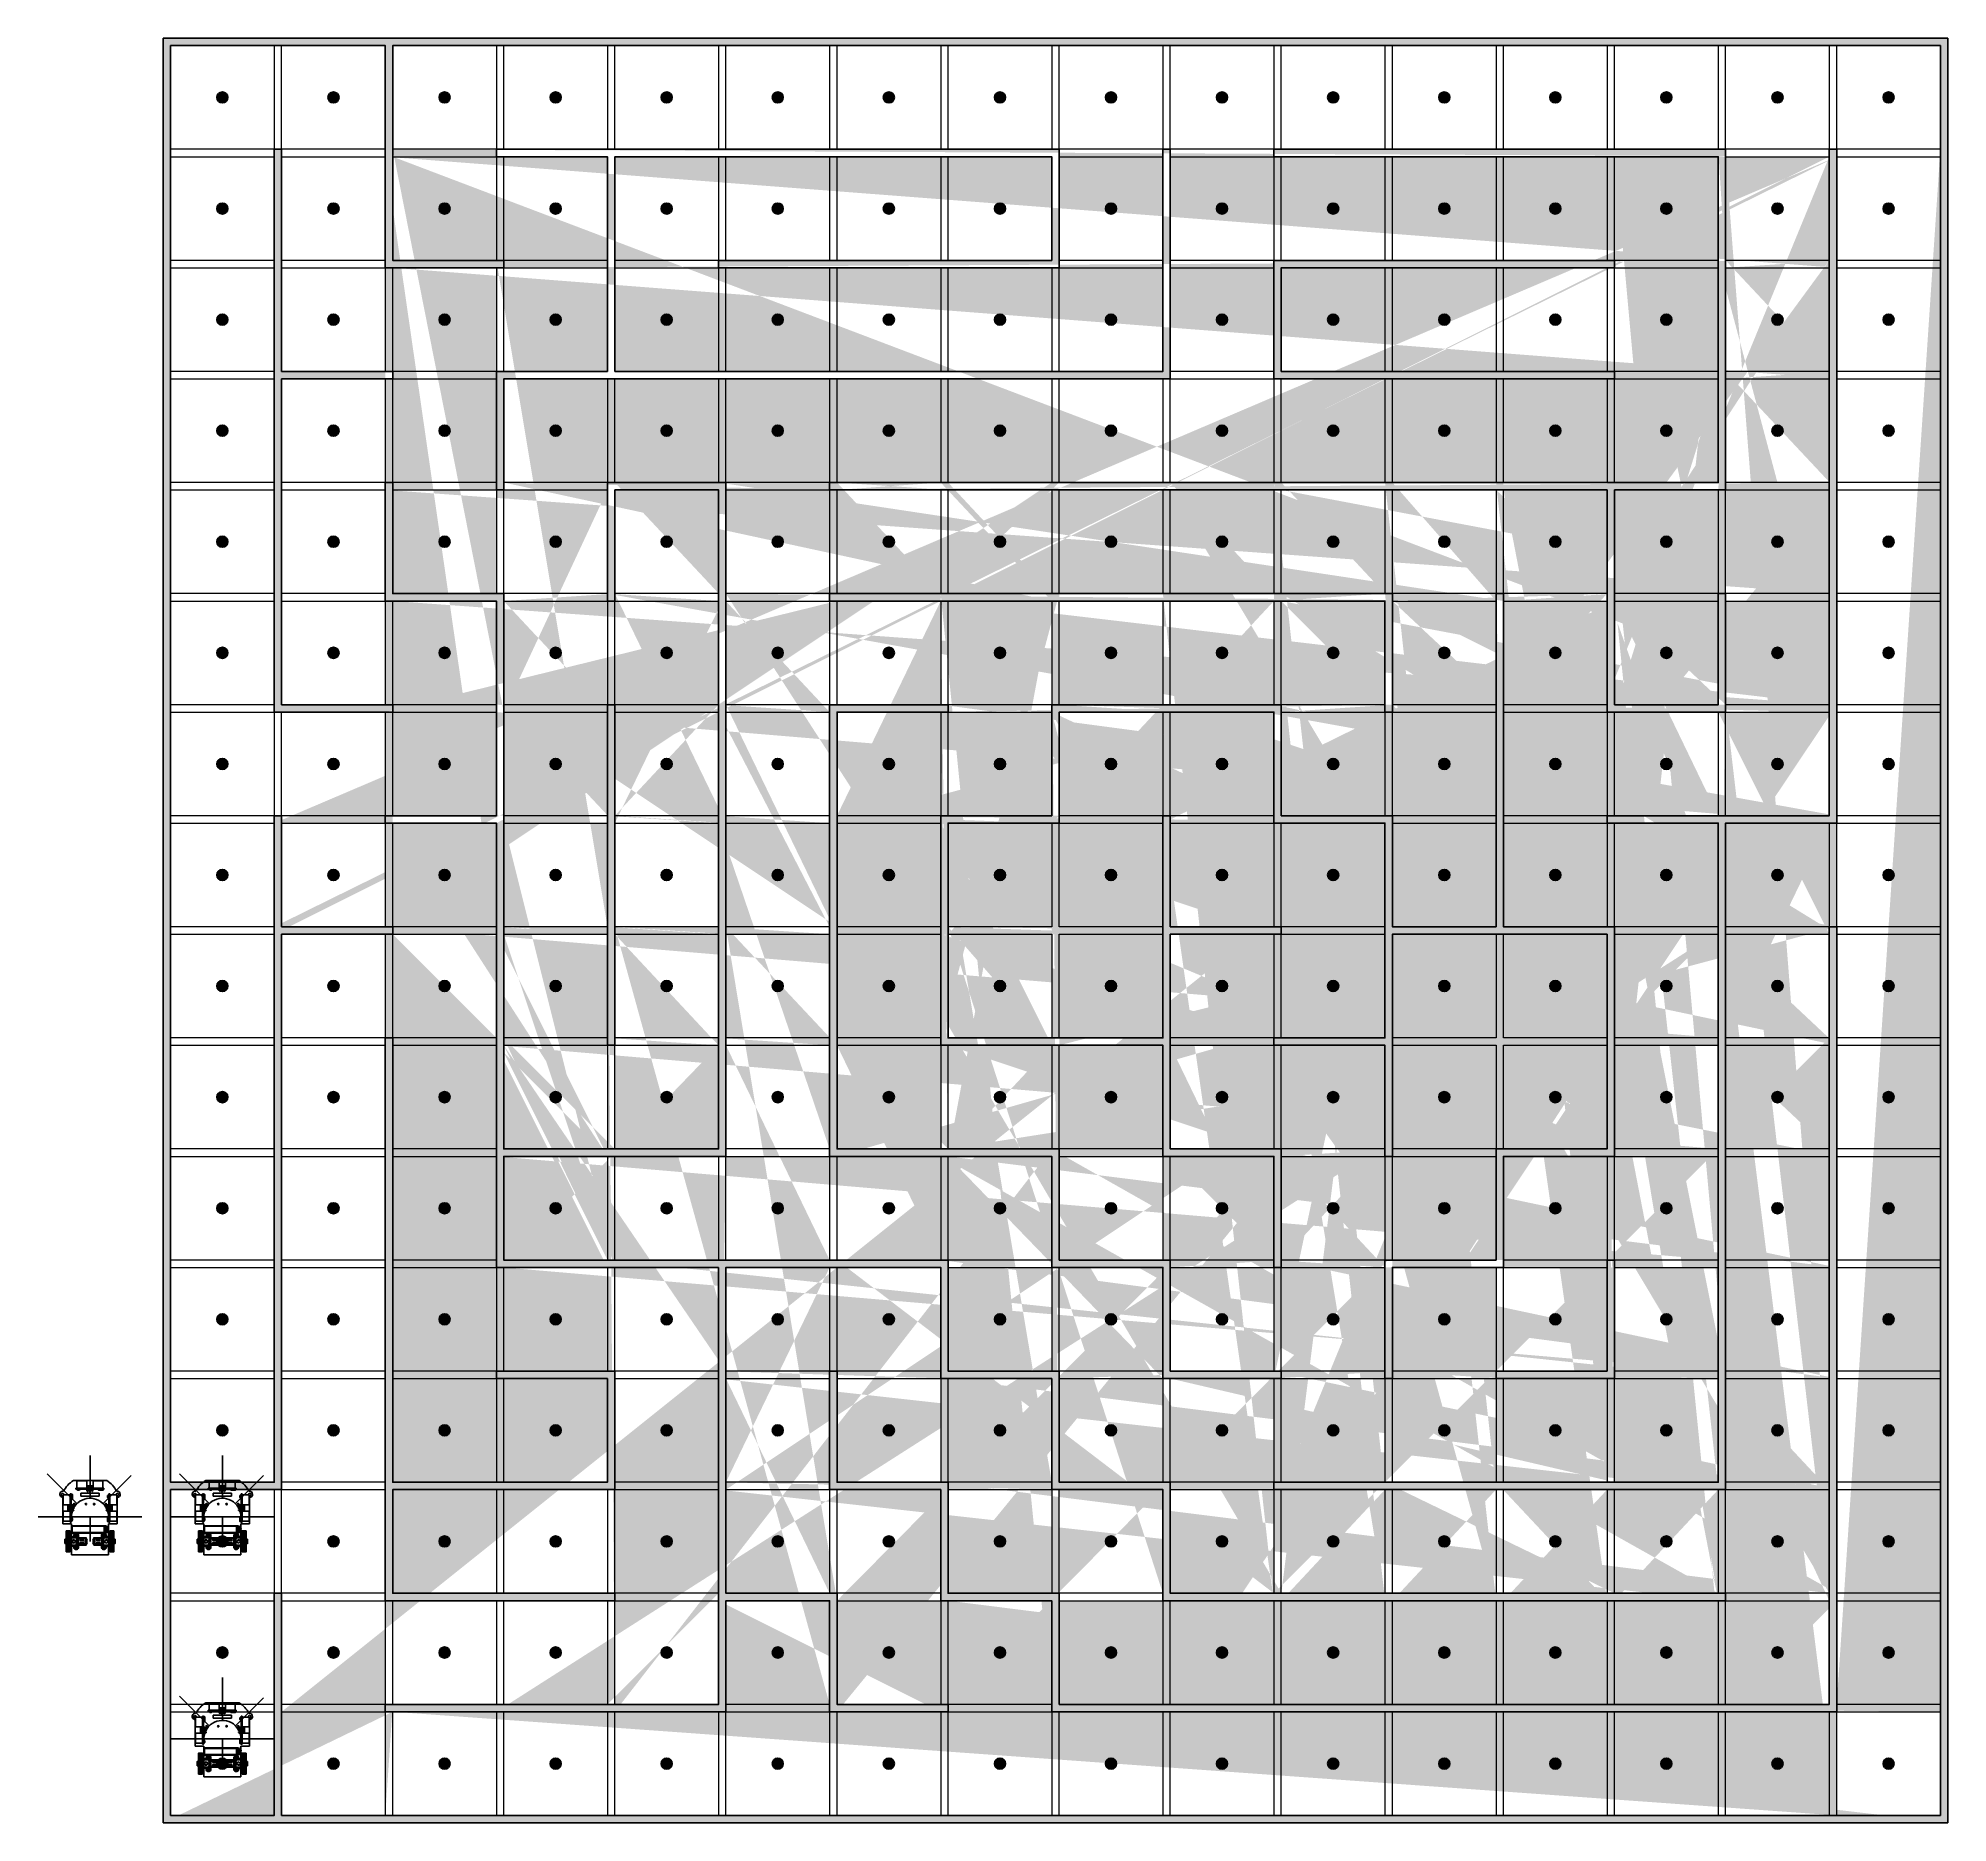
# Model space of a CAD drawing. Extents: x 1562220 to 1629450, y 100537 to 109840.
# Drawn here: x 1626355 to 1629450, y 100537 to 103429 of the extents above; entities outside this region: 1.
import ezdxf

# ---------------------------------------------------------------- set-up
doc = ezdxf.new("R2010")
doc.units = 0
doc.header["$LTSCALE"] = 1500
doc.header["$MEASUREMENT"] = 0
doc.layers.get('0').update_dxf_attribs({"linetype": 'CONTINUOUS'})
doc.layers.add('grid', color=7, linetype='CONTINUOUS', lineweight=5, true_color=0xff4d4d)
doc.layers.add('nodes', color=7, linetype='CONTINUOUS', true_color=0xbe0909)
doc.styles.add('ROMANS', font='romans')

# ---------------------------------------------------------------- blocks, each defined once
blk = doc.blocks.new('maze')
h = blk.add_hatch(color=256)
h.dxf.hatch_style = 1
h.paths.add_polyline_path([(1628549.9, 101808.9), (1628549.9, 101796.9), (1628549.9, 101628.9), (1628549.9, 101616.9), (1628537.9, 101616.9), (1628537.9, 101628.9), (1628537.9, 101796.9), (1628369.9, 101796.9), (1628357.9, 101796.9), (1628357.9, 101808.9), (1628369.9, 101808.9), (1628537.9, 101808.9), (1628537.9, 101976.9), (1628537.9, 101988.9), (1628537.9, 102156.9), (1628369.9, 102156.9), (1628357.9, 102156.9), (1628357.9, 102168.9), (1628357.9, 102336.9), (1628189.9, 102336.9), (1628177.9, 102336.9), (1628009.9, 102336.9), (1628009.9, 102168.9), (1628009.9, 102156.9), (1627997.9, 102156.9), (1627829.9, 102156.9), (1627829.9, 101988.9), (1627829.9, 101976.9), (1627829.9, 101808.9), (1627997.9, 101808.9), (1628009.9, 101808.9), (1628177.9, 101808.9), (1628177.9, 101976.9), (1628177.9, 101988.9), (1628177.9, 102156.9), (1628177.9, 102168.9), (1628189.9, 102168.9), (1628189.9, 102156.9), (1628189.9, 101988.9), (1628357.9, 101988.9), (1628369.9, 101988.9), (1628369.9, 101976.9), (1628357.9, 101976.9), (1628189.9, 101976.9), (1628189.9, 101808.9), (1628189.9, 101796.9), (1628189.9, 101628.9), (1628357.9, 101628.9), (1628369.9, 101628.9), (1628369.9, 101616.9), (1628369.9, 101448.9), (1628369.9, 101436.9), (1628357.9, 101436.9), (1628357.9, 101448.9), (1628357.9, 101616.9), (1628189.9, 101616.9), (1628177.9, 101616.9), (1628177.9, 101628.9), (1628177.9, 101796.9), (1628009.9, 101796.9), (1627997.9, 101796.9), (1627829.9, 101796.9), (1627817.9, 101796.9), (1627817.9, 101808.9), (1627817.9, 101976.9), (1627817.9, 101988.9), (1627817.9, 102156.9), (1627817.9, 102168.9), (1627829.9, 102168.9), (1627997.9, 102168.9), (1627997.9, 102336.9), (1627997.9, 102348.9), (1628009.9, 102348.9), (1628177.9, 102348.9), (1628189.9, 102348.9), (1628357.9, 102348.9), (1628369.9, 102348.9), (1628369.9, 102336.9), (1628369.9, 102168.9), (1628537.9, 102168.9), (1628549.9, 102168.9), (1628549.9, 102156.9), (1628549.9, 101988.9), (1628717.9, 101988.9), (1628717.9, 102156.9), (1628717.9, 102168.9), (1628717.9, 102336.9), (1628717.9, 102348.9), (1628717.9, 102516.9), (1628717.9, 102528.9), (1628729.9, 102528.9), (1628729.9, 102516.9), (1628729.9, 102348.9), (1628729.9, 102336.9), (1628729.9, 102168.9), (1628729.9, 102156.9), (1628729.9, 101988.9), (1628897.9, 101988.9), (1628909.9, 101988.9), (1628909.9, 101976.9), (1628909.9, 101808.9), (1628909.9, 101796.9), (1628909.9, 101628.9), (1628909.9, 101616.9), (1628897.9, 101616.9), (1628729.9, 101616.9), (1628729.9, 101448.9), (1628729.9, 101436.9), (1628717.9, 101436.9), (1628549.9, 101436.9), (1628549.9, 101268.9), (1628549.9, 101256.9), (1628537.9, 101256.9), (1628537.9, 101268.9), (1628537.9, 101436.9), (1628537.9, 101448.9), (1628549.9, 101448.9), (1628717.9, 101448.9), (1628717.9, 101616.9), (1628717.9, 101628.9), (1628729.9, 101628.9), (1628897.9, 101628.9), (1628897.9, 101796.9), (1628897.9, 101808.9), (1628897.9, 101976.9), (1628729.9, 101976.9), (1628717.9, 101976.9), (1628549.9, 101976.9)], flags=0)
h.paths.add_polyline_path([(1629269.9, 101988.9), (1629269.9, 101976.9), (1629269.9, 101808.9), (1629269.9, 101796.9), (1629269.9, 101628.9), (1629269.9, 101616.9), (1629269.9, 101448.9), (1629269.9, 101436.9), (1629269.9, 101268.9), (1629269.9, 101256.9), (1629269.9, 101088.9), (1629269.9, 101076.9), (1629269.9, 100908.9), (1629269.9, 100896.9), (1629269.9, 100728.9), (1629269.9, 100716.9), (1629257.9, 100716.9), (1629089.9, 100716.9), (1629077.9, 100716.9), (1628909.9, 100716.9), (1628897.9, 100716.9), (1628729.9, 100716.9), (1628717.9, 100716.9), (1628549.9, 100716.9), (1628537.9, 100716.9), (1628369.9, 100716.9), (1628357.9, 100716.9), (1628189.9, 100716.9), (1628177.9, 100716.9), (1628009.9, 100716.9), (1627997.9, 100716.9), (1627997.9, 100728.9), (1627997.9, 100896.9), (1627829.9, 100896.9), (1627817.9, 100896.9), (1627817.9, 100908.9), (1627817.9, 101076.9), (1627649.9, 101076.9), (1627637.9, 101076.9), (1627637.9, 101088.9), (1627637.9, 101256.9), (1627637.9, 101268.9), (1627649.9, 101268.9), (1627649.9, 101256.9), (1627649.9, 101088.9), (1627817.9, 101088.9), (1627829.9, 101088.9), (1627829.9, 101076.9), (1627829.9, 100908.9), (1627997.9, 100908.9), (1628009.9, 100908.9), (1628009.9, 100896.9), (1628009.9, 100728.9), (1628177.9, 100728.9), (1628189.9, 100728.9), (1628357.9, 100728.9), (1628369.9, 100728.9), (1628537.9, 100728.9), (1628549.9, 100728.9), (1628717.9, 100728.9), (1628729.9, 100728.9), (1628897.9, 100728.9), (1628909.9, 100728.9), (1629077.9, 100728.9), (1629089.9, 100728.9), (1629257.9, 100728.9), (1629257.9, 100896.9), (1629257.9, 100908.9), (1629257.9, 101076.9), (1629257.9, 101088.9), (1629257.9, 101256.9), (1629257.9, 101268.9), (1629257.9, 101436.9), (1629257.9, 101448.9), (1629257.9, 101616.9), (1629257.9, 101628.9), (1629257.9, 101796.9), (1629257.9, 101808.9), (1629257.9, 101976.9), (1629257.9, 101988.9)], flags=0)
h.paths.add_polyline_path([(1628189.9, 103056.9), (1628189.9, 103068.9), (1628189.9, 103236.9), (1628189.9, 103248.9), (1628177.9, 103248.9), (1628177.9, 103236.9), (1628177.9, 103068.9), (1628177.9, 103056.9), (1628177.9, 102888.9), (1628009.9, 102888.9), (1627997.9, 102888.9), (1627829.9, 102888.9), (1627817.9, 102888.9), (1627649.9, 102888.9), (1627637.9, 102888.9), (1627469.9, 102888.9), (1627457.9, 102888.9), (1627289.9, 102888.9), (1627289.9, 103056.9), (1627289.9, 103068.9), (1627289.9, 103236.9), (1627457.9, 103236.9), (1627469.9, 103236.9), (1627637.9, 103236.9), (1627649.9, 103236.9), (1627817.9, 103236.9), (1627829.9, 103236.9), (1627997.9, 103236.9), (1627997.9, 103068.9), (1627829.9, 103068.9), (1627817.9, 103068.9), (1627649.9, 103068.9), (1627637.9, 103068.9), (1627469.9, 103068.9), (1627457.9, 103068.9), (1627457.9, 103056.9), (1627469.9, 103056.9), (1627637.9, 103056.9), (1627649.9, 103056.9), (1627817.9, 103056.9), (1627829.9, 103056.9), (1627997.9, 103056.9), (1628009.9, 103056.9), (1628009.9, 103068.9), (1628009.9, 103236.9), (1628009.9, 103248.9), (1627997.9, 103248.9), (1627829.9, 103248.9), (1627817.9, 103248.9), (1627649.9, 103248.9), (1627637.9, 103248.9), (1627469.9, 103248.9), (1627457.9, 103248.9), (1627289.9, 103248.9), (1627277.9, 103248.9), (1627109.9, 103248.9), (1627097.9, 103248.9), (1627097.9, 103236.9), (1627109.9, 103236.9), (1627277.9, 103236.9), (1627277.9, 103068.9), (1627277.9, 103056.9), (1627277.9, 102888.9), (1627109.9, 102888.9), (1627097.9, 102888.9), (1627097.9, 102876.9), (1627097.9, 102708.9), (1627097.9, 102696.9), (1627109.9, 102696.9), (1627109.9, 102708.9), (1627109.9, 102876.9), (1627277.9, 102876.9), (1627289.9, 102876.9), (1627457.9, 102876.9), (1627469.9, 102876.9), (1627637.9, 102876.9), (1627649.9, 102876.9), (1627817.9, 102876.9), (1627829.9, 102876.9), (1627997.9, 102876.9), (1628009.9, 102876.9), (1628177.9, 102876.9), (1628189.9, 102876.9), (1628189.9, 102888.9)], flags=0)
h.paths.add_polyline_path([(1627469.9, 101076.9), (1627469.9, 101088.9), (1627469.9, 101256.9), (1627469.9, 101268.9), (1627469.9, 101436.9), (1627637.9, 101436.9), (1627649.9, 101436.9), (1627817.9, 101436.9), (1627817.9, 101268.9), (1627817.9, 101256.9), (1627829.9, 101256.9), (1627997.9, 101256.9), (1627997.9, 101088.9), (1627997.9, 101076.9), (1628009.9, 101076.9), (1628177.9, 101076.9), (1628177.9, 100908.9), (1628177.9, 100896.9), (1628189.9, 100896.9), (1628357.9, 100896.9), (1628369.9, 100896.9), (1628537.9, 100896.9), (1628549.9, 100896.9), (1628717.9, 100896.9), (1628729.9, 100896.9), (1628897.9, 100896.9), (1628909.9, 100896.9), (1629077.9, 100896.9), (1629089.9, 100896.9), (1629089.9, 100908.9), (1629077.9, 100908.9), (1628909.9, 100908.9), (1628897.9, 100908.9), (1628729.9, 100908.9), (1628717.9, 100908.9), (1628549.9, 100908.9), (1628537.9, 100908.9), (1628369.9, 100908.9), (1628357.9, 100908.9), (1628189.9, 100908.9), (1628189.9, 101076.9), (1628189.9, 101088.9), (1628177.9, 101088.9), (1628009.9, 101088.9), (1628009.9, 101256.9), (1628009.9, 101268.9), (1627997.9, 101268.9), (1627829.9, 101268.9), (1627829.9, 101436.9), (1627829.9, 101448.9), (1627817.9, 101448.9), (1627649.9, 101448.9), (1627637.9, 101448.9), (1627469.9, 101448.9), (1627289.9, 101448.9), (1627277.9, 101448.9), (1627109.9, 101448.9), (1627109.9, 101616.9), (1627277.9, 101616.9), (1627289.9, 101616.9), (1627469.9, 101616.9), (1627469.9, 101628.9), (1627469.9, 101796.9), (1627469.9, 101808.9), (1627469.9, 101976.9), (1627469.9, 101988.9), (1627469.9, 102156.9), (1627469.9, 102168.9), (1627469.9, 102336.9), (1627469.9, 102348.9), (1627469.9, 102516.9), (1627469.9, 102528.9), (1627469.9, 102696.9), (1627469.9, 102708.9), (1627457.9, 102708.9), (1627289.9, 102708.9), (1627277.9, 102708.9), (1627277.9, 102696.9), (1627277.9, 102528.9), (1627277.9, 102516.9), (1627289.9, 102516.9), (1627289.9, 102528.9), (1627289.9, 102696.9), (1627457.9, 102696.9), (1627457.9, 102528.9), (1627457.9, 102516.9), (1627457.9, 102348.9), (1627457.9, 102336.9), (1627457.9, 102168.9), (1627457.9, 102156.9), (1627457.9, 101988.9), (1627457.9, 101976.9), (1627457.9, 101808.9), (1627457.9, 101796.9), (1627457.9, 101628.9), (1627289.9, 101628.9), (1627277.9, 101628.9), (1627109.9, 101628.9), (1627109.9, 101796.9), (1627109.9, 101808.9), (1627109.9, 101976.9), (1627109.9, 101988.9), (1627109.9, 102156.9), (1627109.9, 102168.9), (1627109.9, 102336.9), (1627109.9, 102348.9), (1627109.9, 102516.9), (1627109.9, 102528.9), (1627097.9, 102528.9), (1626929.9, 102528.9), (1626929.9, 102696.9), (1626929.9, 102708.9), (1626917.9, 102708.9), (1626917.9, 102696.9), (1626917.9, 102528.9), (1626917.9, 102516.9), (1626929.9, 102516.9), (1627097.9, 102516.9), (1627097.9, 102348.9), (1627097.9, 102336.9), (1627097.9, 102168.9), (1626929.9, 102168.9), (1626917.9, 102168.9), (1626917.9, 102156.9), (1626929.9, 102156.9), (1627097.9, 102156.9), (1627097.9, 101988.9), (1627097.9, 101976.9), (1627097.9, 101808.9), (1627097.9, 101796.9), (1627097.9, 101628.9), (1627097.9, 101616.9), (1627097.9, 101448.9), (1627097.9, 101436.9), (1627109.9, 101436.9), (1627277.9, 101436.9), (1627289.9, 101436.9), (1627457.9, 101436.9), (1627457.9, 101268.9), (1627457.9, 101256.9), (1627457.9, 101088.9), (1627457.9, 101076.9), (1627457.9, 100908.9), (1627457.9, 100896.9), (1627457.9, 100728.9), (1627289.9, 100728.9), (1627277.9, 100728.9), (1627109.9, 100728.9), (1627097.9, 100728.9), (1626929.9, 100728.9), (1626917.9, 100728.9), (1626917.9, 100716.9), (1626929.9, 100716.9), (1627097.9, 100716.9), (1627109.9, 100716.9), (1627277.9, 100716.9), (1627289.9, 100716.9), (1627457.9, 100716.9), (1627469.9, 100716.9), (1627469.9, 100728.9), (1627469.9, 100896.9), (1627637.9, 100896.9), (1627637.9, 100728.9), (1627637.9, 100716.9), (1627649.9, 100716.9), (1627817.9, 100716.9), (1627829.9, 100716.9), (1627829.9, 100728.9), (1627817.9, 100728.9), (1627649.9, 100728.9), (1627649.9, 100896.9), (1627649.9, 100908.9), (1627637.9, 100908.9), (1627469.9, 100908.9)], flags=0)
h.paths.add_polyline_path([(1626929.9, 101616.9), (1626929.9, 101628.9), (1626929.9, 101796.9), (1626929.9, 101808.9), (1626917.9, 101808.9), (1626917.9, 101796.9), (1626917.9, 101628.9), (1626917.9, 101616.9), (1626917.9, 101448.9), (1626917.9, 101436.9), (1626917.9, 101268.9), (1626917.9, 101256.9), (1626917.9, 101088.9), (1626917.9, 101076.9), (1626917.9, 100908.9), (1626917.9, 100896.9), (1626929.9, 100896.9), (1627097.9, 100896.9), (1627109.9, 100896.9), (1627277.9, 100896.9), (1627289.9, 100896.9), (1627289.9, 100908.9), (1627277.9, 100908.9), (1627109.9, 100908.9), (1627097.9, 100908.9), (1626929.9, 100908.9), (1626929.9, 101076.9), (1627097.9, 101076.9), (1627109.9, 101076.9), (1627277.9, 101076.9), (1627289.9, 101076.9), (1627289.9, 101088.9), (1627289.9, 101256.9), (1627289.9, 101268.9), (1627277.9, 101268.9), (1627109.9, 101268.9), (1627097.9, 101268.9), (1627097.9, 101256.9), (1627109.9, 101256.9), (1627277.9, 101256.9), (1627277.9, 101088.9), (1627109.9, 101088.9), (1627097.9, 101088.9), (1626929.9, 101088.9), (1626929.9, 101256.9), (1626929.9, 101268.9), (1626929.9, 101436.9), (1626929.9, 101448.9)], flags=0)
h.paths.add_polyline_path([(1627289.9, 101976.9), (1627289.9, 101988.9), (1627289.9, 102156.9), (1627289.9, 102168.9), (1627289.9, 102336.9), (1627289.9, 102348.9), (1627277.9, 102348.9), (1627277.9, 102336.9), (1627277.9, 102168.9), (1627277.9, 102156.9), (1627277.9, 101988.9), (1627277.9, 101976.9), (1627277.9, 101808.9), (1627277.9, 101796.9), (1627289.9, 101796.9), (1627289.9, 101808.9)], flags=0)
h.paths.add_polyline_path([(1627649.9, 101796.9), (1627649.9, 101808.9), (1627649.9, 101976.9), (1627649.9, 101988.9), (1627649.9, 102156.9), (1627649.9, 102168.9), (1627649.9, 102336.9), (1627817.9, 102336.9), (1627829.9, 102336.9), (1627829.9, 102348.9), (1627817.9, 102348.9), (1627649.9, 102348.9), (1627637.9, 102348.9), (1627637.9, 102336.9), (1627637.9, 102168.9), (1627637.9, 102156.9), (1627637.9, 101988.9), (1627637.9, 101976.9), (1627637.9, 101808.9), (1627637.9, 101796.9), (1627637.9, 101628.9), (1627637.9, 101616.9), (1627649.9, 101616.9), (1627817.9, 101616.9), (1627829.9, 101616.9), (1627997.9, 101616.9), (1627997.9, 101448.9), (1627997.9, 101436.9), (1628009.9, 101436.9), (1628177.9, 101436.9), (1628177.9, 101268.9), (1628177.9, 101256.9), (1628189.9, 101256.9), (1628357.9, 101256.9), (1628369.9, 101256.9), (1628369.9, 101268.9), (1628357.9, 101268.9), (1628189.9, 101268.9), (1628189.9, 101436.9), (1628189.9, 101448.9), (1628177.9, 101448.9), (1628009.9, 101448.9), (1628009.9, 101616.9), (1628009.9, 101628.9), (1627997.9, 101628.9), (1627829.9, 101628.9), (1627817.9, 101628.9), (1627649.9, 101628.9)], flags=0)
h.paths.add_polyline_path([(1628369.9, 102528.9), (1628357.9, 102528.9), (1628189.9, 102528.9), (1628177.9, 102528.9), (1628009.9, 102528.9), (1627997.9, 102528.9), (1627829.9, 102528.9), (1627817.9, 102528.9), (1627649.9, 102528.9), (1627637.9, 102528.9), (1627637.9, 102516.9), (1627649.9, 102516.9), (1627817.9, 102516.9), (1627829.9, 102516.9), (1627997.9, 102516.9), (1628009.9, 102516.9), (1628177.9, 102516.9), (1628189.9, 102516.9), (1628357.9, 102516.9), (1628369.9, 102516.9), (1628537.9, 102516.9), (1628537.9, 102348.9), (1628537.9, 102336.9), (1628549.9, 102336.9), (1628549.9, 102348.9), (1628549.9, 102516.9), (1628549.9, 102528.9), (1628537.9, 102528.9)], flags=0)
h.paths.add_polyline_path([(1628909.9, 101088.9), (1628897.9, 101088.9), (1628729.9, 101088.9), (1628717.9, 101088.9), (1628549.9, 101088.9), (1628537.9, 101088.9), (1628369.9, 101088.9), (1628357.9, 101088.9), (1628357.9, 101076.9), (1628369.9, 101076.9), (1628537.9, 101076.9), (1628549.9, 101076.9), (1628717.9, 101076.9), (1628729.9, 101076.9), (1628897.9, 101076.9), (1628909.9, 101076.9), (1629077.9, 101076.9), (1629089.9, 101076.9), (1629089.9, 101088.9), (1629089.9, 101256.9), (1629089.9, 101268.9), (1629089.9, 101436.9), (1629089.9, 101448.9), (1629089.9, 101616.9), (1629089.9, 101628.9), (1629089.9, 101796.9), (1629089.9, 101808.9), (1629089.9, 101976.9), (1629089.9, 101988.9), (1629089.9, 102156.9), (1629257.9, 102156.9), (1629269.9, 102156.9), (1629269.9, 102168.9), (1629269.9, 102336.9), (1629269.9, 102348.9), (1629269.9, 102516.9), (1629269.9, 102528.9), (1629269.9, 102696.9), (1629269.9, 102708.9), (1629269.9, 102876.9), (1629269.9, 102888.9), (1629269.9, 103056.9), (1629269.9, 103068.9), (1629269.9, 103236.9), (1629269.9, 103248.9), (1629257.9, 103248.9), (1629257.9, 103236.9), (1629257.9, 103068.9), (1629257.9, 103056.9), (1629257.9, 102888.9), (1629257.9, 102876.9), (1629257.9, 102708.9), (1629257.9, 102696.9), (1629257.9, 102528.9), (1629257.9, 102516.9), (1629257.9, 102348.9), (1629257.9, 102336.9), (1629257.9, 102168.9), (1629089.9, 102168.9), (1629077.9, 102168.9), (1628909.9, 102168.9), (1628897.9, 102168.9), (1628897.9, 102156.9), (1628909.9, 102156.9), (1629077.9, 102156.9), (1629077.9, 101988.9), (1629077.9, 101976.9), (1629077.9, 101808.9), (1629077.9, 101796.9), (1629077.9, 101628.9), (1629077.9, 101616.9), (1629077.9, 101448.9), (1629077.9, 101436.9), (1629077.9, 101268.9), (1629077.9, 101256.9), (1629077.9, 101088.9)], flags=0)
h.paths.add_polyline_path([(1628897.9, 102528.9), (1628897.9, 102516.9), (1628897.9, 102348.9), (1628897.9, 102336.9), (1628909.9, 102336.9), (1629077.9, 102336.9), (1629089.9, 102336.9), (1629089.9, 102348.9), (1629089.9, 102516.9), (1629089.9, 102528.9), (1629077.9, 102528.9), (1629077.9, 102516.9), (1629077.9, 102348.9), (1628909.9, 102348.9), (1628909.9, 102516.9), (1628909.9, 102528.9), (1628909.9, 102696.9), (1629077.9, 102696.9), (1629089.9, 102696.9), (1629089.9, 102708.9), (1629089.9, 102876.9), (1629089.9, 102888.9), (1629089.9, 103056.9), (1629089.9, 103068.9), (1629089.9, 103236.9), (1629089.9, 103248.9), (1629077.9, 103248.9), (1628909.9, 103248.9), (1628897.9, 103248.9), (1628729.9, 103248.9), (1628717.9, 103248.9), (1628549.9, 103248.9), (1628537.9, 103248.9), (1628369.9, 103248.9), (1628357.9, 103248.9), (1628357.9, 103236.9), (1628369.9, 103236.9), (1628537.9, 103236.9), (1628549.9, 103236.9), (1628717.9, 103236.9), (1628729.9, 103236.9), (1628897.9, 103236.9), (1628909.9, 103236.9), (1629077.9, 103236.9), (1629077.9, 103068.9), (1629077.9, 103056.9), (1629077.9, 102888.9), (1629077.9, 102876.9), (1629077.9, 102708.9), (1628909.9, 102708.9), (1628897.9, 102708.9), (1628729.9, 102708.9), (1628717.9, 102708.9), (1628549.9, 102708.9), (1628537.9, 102708.9), (1628369.9, 102708.9), (1628357.9, 102708.9), (1628189.9, 102708.9), (1628177.9, 102708.9), (1628009.9, 102708.9), (1627997.9, 102708.9), (1627829.9, 102708.9), (1627817.9, 102708.9), (1627649.9, 102708.9), (1627637.9, 102708.9), (1627637.9, 102696.9), (1627649.9, 102696.9), (1627817.9, 102696.9), (1627829.9, 102696.9), (1627997.9, 102696.9), (1628009.9, 102696.9), (1628177.9, 102696.9), (1628189.9, 102696.9), (1628357.9, 102696.9), (1628369.9, 102696.9), (1628537.9, 102696.9), (1628549.9, 102696.9), (1628717.9, 102696.9), (1628729.9, 102696.9), (1628897.9, 102696.9)], flags=0)
h.paths.add_polyline_path([(1628537.9, 102876.9), (1628549.9, 102876.9), (1628717.9, 102876.9), (1628729.9, 102876.9), (1628897.9, 102876.9), (1628909.9, 102876.9), (1628909.9, 102888.9), (1628897.9, 102888.9), (1628729.9, 102888.9), (1628717.9, 102888.9), (1628549.9, 102888.9), (1628537.9, 102888.9), (1628369.9, 102888.9), (1628369.9, 103056.9), (1628537.9, 103056.9), (1628549.9, 103056.9), (1628717.9, 103056.9), (1628729.9, 103056.9), (1628897.9, 103056.9), (1628909.9, 103056.9), (1628909.9, 103068.9), (1628897.9, 103068.9), (1628729.9, 103068.9), (1628717.9, 103068.9), (1628549.9, 103068.9), (1628537.9, 103068.9), (1628369.9, 103068.9), (1628357.9, 103068.9), (1628357.9, 103056.9), (1628357.9, 102888.9), (1628357.9, 102876.9), (1628369.9, 102876.9)], flags=0)
h.paths.add_polyline_path([(1626929.9, 103236.9), (1626929.9, 103248.9), (1626929.9, 103416.9), (1627097.9, 103416.9), (1629269.9, 103416.9), (1629437.9, 103416.9), (1629437.9, 103248.9), (1629437.9, 100716.9), (1629437.9, 100548.9), (1629269.9, 100548.9), (1626917.9, 100548.9), (1626749.9, 100548.9), (1626749.9, 100716.9), (1626749.9, 100728.9), (1626749.9, 100896.9), (1626749.9, 100908.9), (1626737.9, 100908.9), (1626737.9, 100896.9), (1626737.9, 100728.9), (1626737.9, 100716.9), (1626737.9, 100548.9), (1626569.9, 100548.9), (1626569.9, 100716.9), (1626569.9, 101076.9), (1626737.9, 101076.9), (1626749.9, 101076.9), (1626749.9, 101088.9), (1626749.9, 101256.9), (1626749.9, 101268.9), (1626749.9, 101436.9), (1626749.9, 101448.9), (1626749.9, 101616.9), (1626749.9, 101628.9), (1626749.9, 101796.9), (1626749.9, 101808.9), (1626749.9, 101976.9), (1626917.9, 101976.9), (1626929.9, 101976.9), (1626929.9, 101988.9), (1626917.9, 101988.9), (1626749.9, 101988.9), (1626749.9, 102156.9), (1626749.9, 102168.9), (1626737.9, 102168.9), (1626737.9, 102156.9), (1626737.9, 101988.9), (1626737.9, 101976.9), (1626737.9, 101808.9), (1626737.9, 101796.9), (1626737.9, 101628.9), (1626737.9, 101616.9), (1626737.9, 101448.9), (1626737.9, 101436.9), (1626737.9, 101268.9), (1626737.9, 101256.9), (1626737.9, 101088.9), (1626569.9, 101088.9), (1626569.9, 101256.9), (1626569.9, 103248.9), (1626569.9, 103416.9), (1626749.9, 103416.9), (1626917.9, 103416.9), (1626917.9, 103248.9), (1626917.9, 103236.9), (1626917.9, 103068.9), (1626917.9, 103056.9), (1626929.9, 103056.9), (1627097.9, 103056.9), (1627109.9, 103056.9), (1627109.9, 103068.9), (1627097.9, 103068.9), (1626929.9, 103068.9)], flags=16)
h.paths.add_polyline_path([(1626749.9, 103056.9), (1626749.9, 103068.9), (1626749.9, 103236.9), (1626749.9, 103248.9), (1626737.9, 103248.9), (1626737.9, 103236.9), (1626737.9, 103068.9), (1626737.9, 103056.9), (1626737.9, 102888.9), (1626737.9, 102876.9), (1626737.9, 102708.9), (1626737.9, 102696.9), (1626737.9, 102528.9), (1626737.9, 102516.9), (1626737.9, 102348.9), (1626737.9, 102336.9), (1626749.9, 102336.9), (1626917.9, 102336.9), (1626929.9, 102336.9), (1626929.9, 102348.9), (1626917.9, 102348.9), (1626749.9, 102348.9), (1626749.9, 102516.9), (1626749.9, 102528.9), (1626749.9, 102696.9), (1626749.9, 102708.9), (1626749.9, 102876.9), (1626917.9, 102876.9), (1626929.9, 102876.9), (1626929.9, 102888.9), (1626917.9, 102888.9), (1626749.9, 102888.9)], flags=0)
h.paths.add_polyline_path([(1628729.9, 101256.9), (1628897.9, 101256.9), (1628909.9, 101256.9), (1628909.9, 101268.9), (1628909.9, 101436.9), (1628909.9, 101448.9), (1628897.9, 101448.9), (1628897.9, 101436.9), (1628897.9, 101268.9), (1628729.9, 101268.9), (1628717.9, 101268.9), (1628717.9, 101256.9)], flags=0)
h.paths.add_polyline_path([(1626557.9, 103428.9), (1626557.9, 100536.9), (1629449.9, 100536.9), (1629449.9, 103428.9)])
h = blk.add_hatch(color=256)
h.dxf.hatch_style = 1
h.paths.add_polyline_path([(1628549.9, 101808.9), (1628549.9, 101796.9), (1628549.9, 101628.9), (1628549.9, 101616.9), (1628537.9, 101616.9), (1628537.9, 101628.9), (1628537.9, 101796.9), (1628369.9, 101796.9), (1628357.9, 101796.9), (1628357.9, 101808.9), (1628369.9, 101808.9), (1628537.9, 101808.9), (1628537.9, 101976.9), (1628537.9, 101988.9), (1628537.9, 102156.9), (1628369.9, 102156.9), (1628357.9, 102156.9), (1628357.9, 102168.9), (1628357.9, 102336.9), (1628189.9, 102336.9), (1628177.9, 102336.9), (1628009.9, 102336.9), (1628009.9, 102168.9), (1628009.9, 102156.9), (1627997.9, 102156.9), (1627829.9, 102156.9), (1627829.9, 101988.9), (1627829.9, 101976.9), (1627829.9, 101808.9), (1627997.9, 101808.9), (1628009.9, 101808.9), (1628177.9, 101808.9), (1628177.9, 101976.9), (1628177.9, 101988.9), (1628177.9, 102156.9), (1628177.9, 102168.9), (1628189.9, 102168.9), (1628189.9, 102156.9), (1628189.9, 101988.9), (1628357.9, 101988.9), (1628369.9, 101988.9), (1628369.9, 101976.9), (1628357.9, 101976.9), (1628189.9, 101976.9), (1628189.9, 101808.9), (1628189.9, 101796.9), (1628189.9, 101628.9), (1628357.9, 101628.9), (1628369.9, 101628.9), (1628369.9, 101616.9), (1628369.9, 101448.9), (1628369.9, 101436.9), (1628357.9, 101436.9), (1628357.9, 101448.9), (1628357.9, 101616.9), (1628189.9, 101616.9), (1628177.9, 101616.9), (1628177.9, 101628.9), (1628177.9, 101796.9), (1628009.9, 101796.9), (1627997.9, 101796.9), (1627829.9, 101796.9), (1627817.9, 101796.9), (1627817.9, 101808.9), (1627817.9, 101976.9), (1627817.9, 101988.9), (1627817.9, 102156.9), (1627817.9, 102168.9), (1627829.9, 102168.9), (1627997.9, 102168.9), (1627997.9, 102336.9), (1627997.9, 102348.9), (1628009.9, 102348.9), (1628177.9, 102348.9), (1628189.9, 102348.9), (1628357.9, 102348.9), (1628369.9, 102348.9), (1628369.9, 102336.9), (1628369.9, 102168.9), (1628537.9, 102168.9), (1628549.9, 102168.9), (1628549.9, 102156.9), (1628549.9, 101988.9), (1628717.9, 101988.9), (1628717.9, 102156.9), (1628717.9, 102168.9), (1628717.9, 102336.9), (1628717.9, 102348.9), (1628717.9, 102516.9), (1628717.9, 102528.9), (1628729.9, 102528.9), (1628729.9, 102516.9), (1628729.9, 102348.9), (1628729.9, 102336.9), (1628729.9, 102168.9), (1628729.9, 102156.9), (1628729.9, 101988.9), (1628897.9, 101988.9), (1628909.9, 101988.9), (1628909.9, 101976.9), (1628909.9, 101808.9), (1628909.9, 101796.9), (1628909.9, 101628.9), (1628909.9, 101616.9), (1628897.9, 101616.9), (1628729.9, 101616.9), (1628729.9, 101448.9), (1628729.9, 101436.9), (1628717.9, 101436.9), (1628549.9, 101436.9), (1628549.9, 101268.9), (1628549.9, 101256.9), (1628537.9, 101256.9), (1628537.9, 101268.9), (1628537.9, 101436.9), (1628537.9, 101448.9), (1628549.9, 101448.9), (1628717.9, 101448.9), (1628717.9, 101616.9), (1628717.9, 101628.9), (1628729.9, 101628.9), (1628897.9, 101628.9), (1628897.9, 101796.9), (1628897.9, 101808.9), (1628897.9, 101976.9), (1628729.9, 101976.9), (1628717.9, 101976.9), (1628549.9, 101976.9)], flags=0)
h.paths.add_polyline_path([(1629269.9, 101988.9), (1629269.9, 101976.9), (1629269.9, 101808.9), (1629269.9, 101796.9), (1629269.9, 101628.9), (1629269.9, 101616.9), (1629269.9, 101448.9), (1629269.9, 101436.9), (1629269.9, 101268.9), (1629269.9, 101256.9), (1629269.9, 101088.9), (1629269.9, 101076.9), (1629269.9, 100908.9), (1629269.9, 100896.9), (1629269.9, 100728.9), (1629269.9, 100716.9), (1629257.9, 100716.9), (1629089.9, 100716.9), (1629077.9, 100716.9), (1628909.9, 100716.9), (1628897.9, 100716.9), (1628729.9, 100716.9), (1628717.9, 100716.9), (1628549.9, 100716.9), (1628537.9, 100716.9), (1628369.9, 100716.9), (1628357.9, 100716.9), (1628189.9, 100716.9), (1628177.9, 100716.9), (1628009.9, 100716.9), (1627997.9, 100716.9), (1627997.9, 100728.9), (1627997.9, 100896.9), (1627829.9, 100896.9), (1627817.9, 100896.9), (1627817.9, 100908.9), (1627817.9, 101076.9), (1627649.9, 101076.9), (1627637.9, 101076.9), (1627637.9, 101088.9), (1627637.9, 101256.9), (1627637.9, 101268.9), (1627649.9, 101268.9), (1627649.9, 101256.9), (1627649.9, 101088.9), (1627817.9, 101088.9), (1627829.9, 101088.9), (1627829.9, 101076.9), (1627829.9, 100908.9), (1627997.9, 100908.9), (1628009.9, 100908.9), (1628009.9, 100896.9), (1628009.9, 100728.9), (1628177.9, 100728.9), (1628189.9, 100728.9), (1628357.9, 100728.9), (1628369.9, 100728.9), (1628537.9, 100728.9), (1628549.9, 100728.9), (1628717.9, 100728.9), (1628729.9, 100728.9), (1628897.9, 100728.9), (1628909.9, 100728.9), (1629077.9, 100728.9), (1629089.9, 100728.9), (1629257.9, 100728.9), (1629257.9, 100896.9), (1629257.9, 100908.9), (1629257.9, 101076.9), (1629257.9, 101088.9), (1629257.9, 101256.9), (1629257.9, 101268.9), (1629257.9, 101436.9), (1629257.9, 101448.9), (1629257.9, 101616.9), (1629257.9, 101628.9), (1629257.9, 101796.9), (1629257.9, 101808.9), (1629257.9, 101976.9), (1629257.9, 101988.9)], flags=0)
h.paths.add_polyline_path([(1628189.9, 103056.9), (1628189.9, 103068.9), (1628189.9, 103236.9), (1628189.9, 103248.9), (1628177.9, 103248.9), (1628177.9, 103236.9), (1628177.9, 103068.9), (1628177.9, 103056.9), (1628177.9, 102888.9), (1628009.9, 102888.9), (1627997.9, 102888.9), (1627829.9, 102888.9), (1627817.9, 102888.9), (1627649.9, 102888.9), (1627637.9, 102888.9), (1627469.9, 102888.9), (1627457.9, 102888.9), (1627289.9, 102888.9), (1627289.9, 103056.9), (1627289.9, 103068.9), (1627289.9, 103236.9), (1627457.9, 103236.9), (1627469.9, 103236.9), (1627637.9, 103236.9), (1627649.9, 103236.9), (1627817.9, 103236.9), (1627829.9, 103236.9), (1627997.9, 103236.9), (1627997.9, 103068.9), (1627829.9, 103068.9), (1627817.9, 103068.9), (1627649.9, 103068.9), (1627637.9, 103068.9), (1627469.9, 103068.9), (1627457.9, 103068.9), (1627457.9, 103056.9), (1627469.9, 103056.9), (1627637.9, 103056.9), (1627649.9, 103056.9), (1627817.9, 103056.9), (1627829.9, 103056.9), (1627997.9, 103056.9), (1628009.9, 103056.9), (1628009.9, 103068.9), (1628009.9, 103236.9), (1628009.9, 103248.9), (1627997.9, 103248.9), (1627829.9, 103248.9), (1627817.9, 103248.9), (1627649.9, 103248.9), (1627637.9, 103248.9), (1627469.9, 103248.9), (1627457.9, 103248.9), (1627289.9, 103248.9), (1627277.9, 103248.9), (1627109.9, 103248.9), (1627097.9, 103248.9), (1627097.9, 103236.9), (1627109.9, 103236.9), (1627277.9, 103236.9), (1627277.9, 103068.9), (1627277.9, 103056.9), (1627277.9, 102888.9), (1627109.9, 102888.9), (1627097.9, 102888.9), (1627097.9, 102876.9), (1627097.9, 102708.9), (1627097.9, 102696.9), (1627109.9, 102696.9), (1627109.9, 102708.9), (1627109.9, 102876.9), (1627277.9, 102876.9), (1627289.9, 102876.9), (1627457.9, 102876.9), (1627469.9, 102876.9), (1627637.9, 102876.9), (1627649.9, 102876.9), (1627817.9, 102876.9), (1627829.9, 102876.9), (1627997.9, 102876.9), (1628009.9, 102876.9), (1628177.9, 102876.9), (1628189.9, 102876.9), (1628189.9, 102888.9)], flags=0)
h.paths.add_polyline_path([(1627469.9, 101076.9), (1627469.9, 101088.9), (1627469.9, 101256.9), (1627469.9, 101268.9), (1627469.9, 101436.9), (1627637.9, 101436.9), (1627649.9, 101436.9), (1627817.9, 101436.9), (1627817.9, 101268.9), (1627817.9, 101256.9), (1627829.9, 101256.9), (1627997.9, 101256.9), (1627997.9, 101088.9), (1627997.9, 101076.9), (1628009.9, 101076.9), (1628177.9, 101076.9), (1628177.9, 100908.9), (1628177.9, 100896.9), (1628189.9, 100896.9), (1628357.9, 100896.9), (1628369.9, 100896.9), (1628537.9, 100896.9), (1628549.9, 100896.9), (1628717.9, 100896.9), (1628729.9, 100896.9), (1628897.9, 100896.9), (1628909.9, 100896.9), (1629077.9, 100896.9), (1629089.9, 100896.9), (1629089.9, 100908.9), (1629077.9, 100908.9), (1628909.9, 100908.9), (1628897.9, 100908.9), (1628729.9, 100908.9), (1628717.9, 100908.9), (1628549.9, 100908.9), (1628537.9, 100908.9), (1628369.9, 100908.9), (1628357.9, 100908.9), (1628189.9, 100908.9), (1628189.9, 101076.9), (1628189.9, 101088.9), (1628177.9, 101088.9), (1628009.9, 101088.9), (1628009.9, 101256.9), (1628009.9, 101268.9), (1627997.9, 101268.9), (1627829.9, 101268.9), (1627829.9, 101436.9), (1627829.9, 101448.9), (1627817.9, 101448.9), (1627649.9, 101448.9), (1627637.9, 101448.9), (1627469.9, 101448.9), (1627289.9, 101448.9), (1627277.9, 101448.9), (1627109.9, 101448.9), (1627109.9, 101616.9), (1627277.9, 101616.9), (1627289.9, 101616.9), (1627469.9, 101616.9), (1627469.9, 101628.9), (1627469.9, 101796.9), (1627469.9, 101808.9), (1627469.9, 101976.9), (1627469.9, 101988.9), (1627469.9, 102156.9), (1627469.9, 102168.9), (1627469.9, 102336.9), (1627469.9, 102348.9), (1627469.9, 102516.9), (1627469.9, 102528.9), (1627469.9, 102696.9), (1627469.9, 102708.9), (1627457.9, 102708.9), (1627289.9, 102708.9), (1627277.9, 102708.9), (1627277.9, 102696.9), (1627277.9, 102528.9), (1627277.9, 102516.9), (1627289.9, 102516.9), (1627289.9, 102528.9), (1627289.9, 102696.9), (1627457.9, 102696.9), (1627457.9, 102528.9), (1627457.9, 102516.9), (1627457.9, 102348.9), (1627457.9, 102336.9), (1627457.9, 102168.9), (1627457.9, 102156.9), (1627457.9, 101988.9), (1627457.9, 101976.9), (1627457.9, 101808.9), (1627457.9, 101796.9), (1627457.9, 101628.9), (1627289.9, 101628.9), (1627277.9, 101628.9), (1627109.9, 101628.9), (1627109.9, 101796.9), (1627109.9, 101808.9), (1627109.9, 101976.9), (1627109.9, 101988.9), (1627109.9, 102156.9), (1627109.9, 102168.9), (1627109.9, 102336.9), (1627109.9, 102348.9), (1627109.9, 102516.9), (1627109.9, 102528.9), (1627097.9, 102528.9), (1626929.9, 102528.9), (1626929.9, 102696.9), (1626929.9, 102708.9), (1626917.9, 102708.9), (1626917.9, 102696.9), (1626917.9, 102528.9), (1626917.9, 102516.9), (1626929.9, 102516.9), (1627097.9, 102516.9), (1627097.9, 102348.9), (1627097.9, 102336.9), (1627097.9, 102168.9), (1626929.9, 102168.9), (1626917.9, 102168.9), (1626917.9, 102156.9), (1626929.9, 102156.9), (1627097.9, 102156.9), (1627097.9, 101988.9), (1627097.9, 101976.9), (1627097.9, 101808.9), (1627097.9, 101796.9), (1627097.9, 101628.9), (1627097.9, 101616.9), (1627097.9, 101448.9), (1627097.9, 101436.9), (1627109.9, 101436.9), (1627277.9, 101436.9), (1627289.9, 101436.9), (1627457.9, 101436.9), (1627457.9, 101268.9), (1627457.9, 101256.9), (1627457.9, 101088.9), (1627457.9, 101076.9), (1627457.9, 100908.9), (1627457.9, 100896.9), (1627457.9, 100728.9), (1627289.9, 100728.9), (1627277.9, 100728.9), (1627109.9, 100728.9), (1627097.9, 100728.9), (1626929.9, 100728.9), (1626917.9, 100728.9), (1626917.9, 100716.9), (1626929.9, 100716.9), (1627097.9, 100716.9), (1627109.9, 100716.9), (1627277.9, 100716.9), (1627289.9, 100716.9), (1627457.9, 100716.9), (1627469.9, 100716.9), (1627469.9, 100728.9), (1627469.9, 100896.9), (1627637.9, 100896.9), (1627637.9, 100728.9), (1627637.9, 100716.9), (1627649.9, 100716.9), (1627817.9, 100716.9), (1627829.9, 100716.9), (1627829.9, 100728.9), (1627817.9, 100728.9), (1627649.9, 100728.9), (1627649.9, 100896.9), (1627649.9, 100908.9), (1627637.9, 100908.9), (1627469.9, 100908.9)], flags=0)
h.paths.add_polyline_path([(1626929.9, 101616.9), (1626929.9, 101628.9), (1626929.9, 101796.9), (1626929.9, 101808.9), (1626917.9, 101808.9), (1626917.9, 101796.9), (1626917.9, 101628.9), (1626917.9, 101616.9), (1626917.9, 101448.9), (1626917.9, 101436.9), (1626917.9, 101268.9), (1626917.9, 101256.9), (1626917.9, 101088.9), (1626917.9, 101076.9), (1626917.9, 100908.9), (1626917.9, 100896.9), (1626929.9, 100896.9), (1627097.9, 100896.9), (1627109.9, 100896.9), (1627277.9, 100896.9), (1627289.9, 100896.9), (1627289.9, 100908.9), (1627277.9, 100908.9), (1627109.9, 100908.9), (1627097.9, 100908.9), (1626929.9, 100908.9), (1626929.9, 101076.9), (1627097.9, 101076.9), (1627109.9, 101076.9), (1627277.9, 101076.9), (1627289.9, 101076.9), (1627289.9, 101088.9), (1627289.9, 101256.9), (1627289.9, 101268.9), (1627277.9, 101268.9), (1627109.9, 101268.9), (1627097.9, 101268.9), (1627097.9, 101256.9), (1627109.9, 101256.9), (1627277.9, 101256.9), (1627277.9, 101088.9), (1627109.9, 101088.9), (1627097.9, 101088.9), (1626929.9, 101088.9), (1626929.9, 101256.9), (1626929.9, 101268.9), (1626929.9, 101436.9), (1626929.9, 101448.9)], flags=0)
h.paths.add_polyline_path([(1627289.9, 101976.9), (1627289.9, 101988.9), (1627289.9, 102156.9), (1627289.9, 102168.9), (1627289.9, 102336.9), (1627289.9, 102348.9), (1627277.9, 102348.9), (1627277.9, 102336.9), (1627277.9, 102168.9), (1627277.9, 102156.9), (1627277.9, 101988.9), (1627277.9, 101976.9), (1627277.9, 101808.9), (1627277.9, 101796.9), (1627289.9, 101796.9), (1627289.9, 101808.9)], flags=0)
h.paths.add_polyline_path([(1627649.9, 101796.9), (1627649.9, 101808.9), (1627649.9, 101976.9), (1627649.9, 101988.9), (1627649.9, 102156.9), (1627649.9, 102168.9), (1627649.9, 102336.9), (1627817.9, 102336.9), (1627829.9, 102336.9), (1627829.9, 102348.9), (1627817.9, 102348.9), (1627649.9, 102348.9), (1627637.9, 102348.9), (1627637.9, 102336.9), (1627637.9, 102168.9), (1627637.9, 102156.9), (1627637.9, 101988.9), (1627637.9, 101976.9), (1627637.9, 101808.9), (1627637.9, 101796.9), (1627637.9, 101628.9), (1627637.9, 101616.9), (1627649.9, 101616.9), (1627817.9, 101616.9), (1627829.9, 101616.9), (1627997.9, 101616.9), (1627997.9, 101448.9), (1627997.9, 101436.9), (1628009.9, 101436.9), (1628177.9, 101436.9), (1628177.9, 101268.9), (1628177.9, 101256.9), (1628189.9, 101256.9), (1628357.9, 101256.9), (1628369.9, 101256.9), (1628369.9, 101268.9), (1628357.9, 101268.9), (1628189.9, 101268.9), (1628189.9, 101436.9), (1628189.9, 101448.9), (1628177.9, 101448.9), (1628009.9, 101448.9), (1628009.9, 101616.9), (1628009.9, 101628.9), (1627997.9, 101628.9), (1627829.9, 101628.9), (1627817.9, 101628.9), (1627649.9, 101628.9)], flags=0)
h.paths.add_polyline_path([(1628369.9, 102528.9), (1628357.9, 102528.9), (1628189.9, 102528.9), (1628177.9, 102528.9), (1628009.9, 102528.9), (1627997.9, 102528.9), (1627829.9, 102528.9), (1627817.9, 102528.9), (1627649.9, 102528.9), (1627637.9, 102528.9), (1627637.9, 102516.9), (1627649.9, 102516.9), (1627817.9, 102516.9), (1627829.9, 102516.9), (1627997.9, 102516.9), (1628009.9, 102516.9), (1628177.9, 102516.9), (1628189.9, 102516.9), (1628357.9, 102516.9), (1628369.9, 102516.9), (1628537.9, 102516.9), (1628537.9, 102348.9), (1628537.9, 102336.9), (1628549.9, 102336.9), (1628549.9, 102348.9), (1628549.9, 102516.9), (1628549.9, 102528.9), (1628537.9, 102528.9)], flags=0)
h.paths.add_polyline_path([(1628909.9, 101088.9), (1628897.9, 101088.9), (1628729.9, 101088.9), (1628717.9, 101088.9), (1628549.9, 101088.9), (1628537.9, 101088.9), (1628369.9, 101088.9), (1628357.9, 101088.9), (1628357.9, 101076.9), (1628369.9, 101076.9), (1628537.9, 101076.9), (1628549.9, 101076.9), (1628717.9, 101076.9), (1628729.9, 101076.9), (1628897.9, 101076.9), (1628909.9, 101076.9), (1629077.9, 101076.9), (1629089.9, 101076.9), (1629089.9, 101088.9), (1629089.9, 101256.9), (1629089.9, 101268.9), (1629089.9, 101436.9), (1629089.9, 101448.9), (1629089.9, 101616.9), (1629089.9, 101628.9), (1629089.9, 101796.9), (1629089.9, 101808.9), (1629089.9, 101976.9), (1629089.9, 101988.9), (1629089.9, 102156.9), (1629257.9, 102156.9), (1629269.9, 102156.9), (1629269.9, 102168.9), (1629269.9, 102336.9), (1629269.9, 102348.9), (1629269.9, 102516.9), (1629269.9, 102528.9), (1629269.9, 102696.9), (1629269.9, 102708.9), (1629269.9, 102876.9), (1629269.9, 102888.9), (1629269.9, 103056.9), (1629269.9, 103068.9), (1629269.9, 103236.9), (1629269.9, 103248.9), (1629257.9, 103248.9), (1629257.9, 103236.9), (1629257.9, 103068.9), (1629257.9, 103056.9), (1629257.9, 102888.9), (1629257.9, 102876.9), (1629257.9, 102708.9), (1629257.9, 102696.9), (1629257.9, 102528.9), (1629257.9, 102516.9), (1629257.9, 102348.9), (1629257.9, 102336.9), (1629257.9, 102168.9), (1629089.9, 102168.9), (1629077.9, 102168.9), (1628909.9, 102168.9), (1628897.9, 102168.9), (1628897.9, 102156.9), (1628909.9, 102156.9), (1629077.9, 102156.9), (1629077.9, 101988.9), (1629077.9, 101976.9), (1629077.9, 101808.9), (1629077.9, 101796.9), (1629077.9, 101628.9), (1629077.9, 101616.9), (1629077.9, 101448.9), (1629077.9, 101436.9), (1629077.9, 101268.9), (1629077.9, 101256.9), (1629077.9, 101088.9)], flags=0)
h.paths.add_polyline_path([(1628897.9, 102528.9), (1628897.9, 102516.9), (1628897.9, 102348.9), (1628897.9, 102336.9), (1628909.9, 102336.9), (1629077.9, 102336.9), (1629089.9, 102336.9), (1629089.9, 102348.9), (1629089.9, 102516.9), (1629089.9, 102528.9), (1629077.9, 102528.9), (1629077.9, 102516.9), (1629077.9, 102348.9), (1628909.9, 102348.9), (1628909.9, 102516.9), (1628909.9, 102528.9), (1628909.9, 102696.9), (1629077.9, 102696.9), (1629089.9, 102696.9), (1629089.9, 102708.9), (1629089.9, 102876.9), (1629089.9, 102888.9), (1629089.9, 103056.9), (1629089.9, 103068.9), (1629089.9, 103236.9), (1629089.9, 103248.9), (1629077.9, 103248.9), (1628909.9, 103248.9), (1628897.9, 103248.9), (1628729.9, 103248.9), (1628717.9, 103248.9), (1628549.9, 103248.9), (1628537.9, 103248.9), (1628369.9, 103248.9), (1628357.9, 103248.9), (1628357.9, 103236.9), (1628369.9, 103236.9), (1628537.9, 103236.9), (1628549.9, 103236.9), (1628717.9, 103236.9), (1628729.9, 103236.9), (1628897.9, 103236.9), (1628909.9, 103236.9), (1629077.9, 103236.9), (1629077.9, 103068.9), (1629077.9, 103056.9), (1629077.9, 102888.9), (1629077.9, 102876.9), (1629077.9, 102708.9), (1628909.9, 102708.9), (1628897.9, 102708.9), (1628729.9, 102708.9), (1628717.9, 102708.9), (1628549.9, 102708.9), (1628537.9, 102708.9), (1628369.9, 102708.9), (1628357.9, 102708.9), (1628189.9, 102708.9), (1628177.9, 102708.9), (1628009.9, 102708.9), (1627997.9, 102708.9), (1627829.9, 102708.9), (1627817.9, 102708.9), (1627649.9, 102708.9), (1627637.9, 102708.9), (1627637.9, 102696.9), (1627649.9, 102696.9), (1627817.9, 102696.9), (1627829.9, 102696.9), (1627997.9, 102696.9), (1628009.9, 102696.9), (1628177.9, 102696.9), (1628189.9, 102696.9), (1628357.9, 102696.9), (1628369.9, 102696.9), (1628537.9, 102696.9), (1628549.9, 102696.9), (1628717.9, 102696.9), (1628729.9, 102696.9), (1628897.9, 102696.9)], flags=0)
h.paths.add_polyline_path([(1628537.9, 102876.9), (1628549.9, 102876.9), (1628717.9, 102876.9), (1628729.9, 102876.9), (1628897.9, 102876.9), (1628909.9, 102876.9), (1628909.9, 102888.9), (1628897.9, 102888.9), (1628729.9, 102888.9), (1628717.9, 102888.9), (1628549.9, 102888.9), (1628537.9, 102888.9), (1628369.9, 102888.9), (1628369.9, 103056.9), (1628537.9, 103056.9), (1628549.9, 103056.9), (1628717.9, 103056.9), (1628729.9, 103056.9), (1628897.9, 103056.9), (1628909.9, 103056.9), (1628909.9, 103068.9), (1628897.9, 103068.9), (1628729.9, 103068.9), (1628717.9, 103068.9), (1628549.9, 103068.9), (1628537.9, 103068.9), (1628369.9, 103068.9), (1628357.9, 103068.9), (1628357.9, 103056.9), (1628357.9, 102888.9), (1628357.9, 102876.9), (1628369.9, 102876.9)], flags=0)
h.paths.add_polyline_path([(1626929.9, 103236.9), (1626929.9, 103248.9), (1626929.9, 103416.9), (1627097.9, 103416.9), (1629269.9, 103416.9), (1629437.9, 103416.9), (1629437.9, 103248.9), (1629437.9, 100716.9), (1629437.9, 100548.9), (1629269.9, 100548.9), (1626917.9, 100548.9), (1626749.9, 100548.9), (1626749.9, 100716.9), (1626749.9, 100728.9), (1626749.9, 100896.9), (1626749.9, 100908.9), (1626737.9, 100908.9), (1626737.9, 100896.9), (1626737.9, 100728.9), (1626737.9, 100716.9), (1626737.9, 100548.9), (1626569.9, 100548.9), (1626569.9, 100716.9), (1626569.9, 101076.9), (1626737.9, 101076.9), (1626749.9, 101076.9), (1626749.9, 101088.9), (1626749.9, 101256.9), (1626749.9, 101268.9), (1626749.9, 101436.9), (1626749.9, 101448.9), (1626749.9, 101616.9), (1626749.9, 101628.9), (1626749.9, 101796.9), (1626749.9, 101808.9), (1626749.9, 101976.9), (1626917.9, 101976.9), (1626929.9, 101976.9), (1626929.9, 101988.9), (1626917.9, 101988.9), (1626749.9, 101988.9), (1626749.9, 102156.9), (1626749.9, 102168.9), (1626737.9, 102168.9), (1626737.9, 102156.9), (1626737.9, 101988.9), (1626737.9, 101976.9), (1626737.9, 101808.9), (1626737.9, 101796.9), (1626737.9, 101628.9), (1626737.9, 101616.9), (1626737.9, 101448.9), (1626737.9, 101436.9), (1626737.9, 101268.9), (1626737.9, 101256.9), (1626737.9, 101088.9), (1626569.9, 101088.9), (1626569.9, 101256.9), (1626569.9, 103248.9), (1626569.9, 103416.9), (1626749.9, 103416.9), (1626917.9, 103416.9), (1626917.9, 103248.9), (1626917.9, 103236.9), (1626917.9, 103068.9), (1626917.9, 103056.9), (1626929.9, 103056.9), (1627097.9, 103056.9), (1627109.9, 103056.9), (1627109.9, 103068.9), (1627097.9, 103068.9), (1626929.9, 103068.9)], flags=16)
h.paths.add_polyline_path([(1626749.9, 103056.9), (1626749.9, 103068.9), (1626749.9, 103236.9), (1626749.9, 103248.9), (1626737.9, 103248.9), (1626737.9, 103236.9), (1626737.9, 103068.9), (1626737.9, 103056.9), (1626737.9, 102888.9), (1626737.9, 102876.9), (1626737.9, 102708.9), (1626737.9, 102696.9), (1626737.9, 102528.9), (1626737.9, 102516.9), (1626737.9, 102348.9), (1626737.9, 102336.9), (1626749.9, 102336.9), (1626917.9, 102336.9), (1626929.9, 102336.9), (1626929.9, 102348.9), (1626917.9, 102348.9), (1626749.9, 102348.9), (1626749.9, 102516.9), (1626749.9, 102528.9), (1626749.9, 102696.9), (1626749.9, 102708.9), (1626749.9, 102876.9), (1626917.9, 102876.9), (1626929.9, 102876.9), (1626929.9, 102888.9), (1626917.9, 102888.9), (1626749.9, 102888.9)], flags=0)
h.paths.add_polyline_path([(1628729.9, 101256.9), (1628897.9, 101256.9), (1628909.9, 101256.9), (1628909.9, 101268.9), (1628909.9, 101436.9), (1628909.9, 101448.9), (1628897.9, 101448.9), (1628897.9, 101436.9), (1628897.9, 101268.9), (1628729.9, 101268.9), (1628717.9, 101268.9), (1628717.9, 101256.9)], flags=0)
h.paths.add_polyline_path([(1626557.9, 103428.9), (1626557.9, 100536.9), (1629449.9, 100536.9), (1629449.9, 103428.9)])
h = blk.add_hatch(color=256)
h.dxf.hatch_style = 1
h.paths.add_polyline_path([(1628729.9, 101256.9), (1628897.9, 101256.9), (1628909.9, 101256.9), (1628909.9, 101268.9), (1628909.9, 101436.9), (1628909.9, 101448.9), (1628897.9, 101448.9), (1628897.9, 101436.9), (1628897.9, 101268.9), (1628729.9, 101268.9), (1628717.9, 101268.9), (1628717.9, 101256.9)], flags=16)
h.paths.add_polyline_path([(1628717.9, 101436.9), (1628729.9, 101436.9), (1628729.9, 101448.9), (1628729.9, 101616.9), (1628897.9, 101616.9), (1628909.9, 101616.9), (1628909.9, 101628.9), (1628909.9, 101796.9), (1628909.9, 101808.9), (1628909.9, 101976.9), (1628909.9, 101988.9), (1628897.9, 101988.9), (1628729.9, 101988.9), (1628729.9, 102156.9), (1628729.9, 102168.9), (1628729.9, 102336.9), (1628729.9, 102348.9), (1628729.9, 102516.9), (1628729.9, 102528.9), (1628717.9, 102528.9), (1628717.9, 102516.9), (1628717.9, 102348.9), (1628717.9, 102336.9), (1628717.9, 102168.9), (1628717.9, 102156.9), (1628717.9, 101988.9), (1628549.9, 101988.9), (1628549.9, 102156.9), (1628549.9, 102168.9), (1628537.9, 102168.9), (1628369.9, 102168.9), (1628369.9, 102336.9), (1628369.9, 102348.9), (1628357.9, 102348.9), (1628189.9, 102348.9), (1628177.9, 102348.9), (1628009.9, 102348.9), (1627997.9, 102348.9), (1627997.9, 102336.9), (1627997.9, 102168.9), (1627829.9, 102168.9), (1627817.9, 102168.9), (1627817.9, 102156.9), (1627817.9, 101988.9), (1627817.9, 101976.9), (1627817.9, 101808.9), (1627817.9, 101796.9), (1627829.9, 101796.9), (1627997.9, 101796.9), (1628009.9, 101796.9), (1628177.9, 101796.9), (1628177.9, 101628.9), (1628177.9, 101616.9), (1628189.9, 101616.9), (1628357.9, 101616.9), (1628357.9, 101448.9), (1628357.9, 101436.9), (1628369.9, 101436.9), (1628369.9, 101448.9), (1628369.9, 101616.9), (1628369.9, 101628.9), (1628357.9, 101628.9), (1628189.9, 101628.9), (1628189.9, 101796.9), (1628189.9, 101808.9), (1628189.9, 101976.9), (1628357.9, 101976.9), (1628369.9, 101976.9), (1628369.9, 101988.9), (1628357.9, 101988.9), (1628189.9, 101988.9), (1628189.9, 102156.9), (1628189.9, 102168.9), (1628177.9, 102168.9), (1628177.9, 102156.9), (1628177.9, 101988.9), (1628177.9, 101976.9), (1628177.9, 101808.9), (1628009.9, 101808.9), (1627997.9, 101808.9), (1627829.9, 101808.9), (1627829.9, 101976.9), (1627829.9, 101988.9), (1627829.9, 102156.9), (1627997.9, 102156.9), (1628009.9, 102156.9), (1628009.9, 102168.9), (1628009.9, 102336.9), (1628177.9, 102336.9), (1628189.9, 102336.9), (1628357.9, 102336.9), (1628357.9, 102168.9), (1628357.9, 102156.9), (1628369.9, 102156.9), (1628537.9, 102156.9), (1628537.9, 101988.9), (1628537.9, 101976.9), (1628537.9, 101808.9), (1628369.9, 101808.9), (1628357.9, 101808.9), (1628357.9, 101796.9), (1628369.9, 101796.9), (1628537.9, 101796.9), (1628537.9, 101628.9), (1628537.9, 101616.9), (1628549.9, 101616.9), (1628549.9, 101628.9), (1628549.9, 101796.9), (1628549.9, 101808.9), (1628549.9, 101976.9), (1628717.9, 101976.9), (1628729.9, 101976.9), (1628897.9, 101976.9), (1628897.9, 101808.9), (1628897.9, 101796.9), (1628897.9, 101628.9), (1628729.9, 101628.9), (1628717.9, 101628.9), (1628717.9, 101616.9), (1628717.9, 101448.9), (1628549.9, 101448.9), (1628537.9, 101448.9), (1628537.9, 101436.9), (1628537.9, 101268.9), (1628537.9, 101256.9), (1628549.9, 101256.9), (1628549.9, 101268.9), (1628549.9, 101436.9)], flags=17)
edge = h.paths.add_edge_path()
edge.add_line((1629269.9, 101988.9), (1629269.9, 101976.9))
edge.add_line((1628369.9, 102528.9), (1628357.9, 102528.9))
edge.add_line((1628189.9, 102528.9), (1628177.9, 102528.9))
edge.add_line((1628009.9, 102528.9), (1627997.9, 102528.9))
edge.add_line((1627829.9, 102528.9), (1627817.9, 102528.9))
edge.add_line((1627829.9, 101628.9), (1627817.9, 101628.9))
edge.add_line((1628177.9, 101256.9), (1628177.9, 101268.9))
edge.add_line((1628177.9, 101256.9), (1628189.9, 101256.9))
edge.add_line((1628909.9, 101088.9), (1628897.9, 101088.9))
edge.add_line((1628729.9, 101088.9), (1628717.9, 101088.9))
edge.add_line((1628549.9, 101088.9), (1628537.9, 101088.9))
edge.add_line((1628909.9, 100908.9), (1628897.9, 100908.9))
edge.add_line((1628729.9, 100908.9), (1628717.9, 100908.9))
edge.add_line((1628549.9, 100908.9), (1628537.9, 100908.9))
edge.add_line((1628369.9, 100908.9), (1628357.9, 100908.9))
edge.add_line((1629257.9, 101808.9), (1629257.9, 101796.9))
edge.add_line((1629257.9, 101628.9), (1629257.9, 101616.9))
edge.add_line((1629257.9, 101448.9), (1629257.9, 101436.9))
edge.add_line((1629257.9, 101268.9), (1629257.9, 101256.9))
edge.add_line((1629257.9, 101088.9), (1629257.9, 101076.9))
edge.add_line((1629089.9, 101256.9), (1629089.9, 101268.9))
edge.add_line((1629089.9, 101436.9), (1629089.9, 101448.9))
edge.add_line((1629089.9, 101616.9), (1629089.9, 101628.9))
edge.add_line((1629089.9, 101796.9), (1629089.9, 101808.9))
edge.add_line((1629089.9, 101976.9), (1629089.9, 101988.9))
edge.add_line((1628897.9, 102528.9), (1628897.9, 102516.9))
edge.add_line((1629269.9, 102516.9), (1629269.9, 102528.9))
edge.add_line((1629269.9, 102336.9), (1629269.9, 102348.9))
edge.add_line((1628177.9, 100716.9), (1628189.9, 100716.9))
edge.add_line((1628357.9, 100716.9), (1628369.9, 100716.9))
edge.add_line((1628537.9, 100716.9), (1628549.9, 100716.9))
edge.add_line((1628717.9, 100716.9), (1628729.9, 100716.9))
edge.add_line((1628897.9, 100716.9), (1628909.9, 100716.9))
edge.add_line((1629077.9, 100716.9), (1629089.9, 100716.9))
edge.add_line((1629269.9, 100896.9), (1629269.9, 100908.9))
edge.add_line((1627997.9, 101628.9), (1627829.9, 101628.9))
edge.add_line((1627817.9, 102348.9), (1627649.9, 102348.9))
edge.add_line((1627649.9, 101616.9), (1627817.9, 101616.9))
edge.add_line((1629077.9, 100908.9), (1628909.9, 100908.9))
edge.add_line((1628897.9, 100908.9), (1628729.9, 100908.9))
edge.add_line((1628717.9, 100908.9), (1628549.9, 100908.9))
edge.add_line((1628537.9, 100908.9), (1628369.9, 100908.9))
edge.add_line((1628549.9, 102348.9), (1628549.9, 102516.9))
edge.add_line((1628909.9, 102336.9), (1629077.9, 102336.9))
edge.add_line((1629257.9, 101976.9), (1629257.9, 101808.9))
edge.add_line((1629257.9, 101796.9), (1629257.9, 101628.9))
edge.add_line((1629257.9, 101616.9), (1629257.9, 101448.9))
edge.add_line((1629257.9, 101436.9), (1629257.9, 101268.9))
edge.add_line((1629257.9, 101256.9), (1629257.9, 101088.9))
edge.add_line((1629257.9, 101076.9), (1629257.9, 100908.9))
edge.add_line((1629089.9, 102348.9), (1629089.9, 102516.9))
edge.add_line((1629077.9, 100728.9), (1628909.9, 100728.9))
edge.add_line((1628897.9, 100728.9), (1628729.9, 100728.9))
edge.add_line((1628717.9, 100728.9), (1628549.9, 100728.9))
edge.add_line((1628537.9, 100728.9), (1628369.9, 100728.9))
edge.add_line((1628357.9, 100728.9), (1628189.9, 100728.9))
edge.add_line((1629437.9, 100716.9), (1629437.9, 103248.9))
edge.add_line((1629269.9, 100728.9), (1629269.9, 100896.9))
edge.add_line((1629269.9, 100908.9), (1629269.9, 101076.9))
edge.add_line((1629269.9, 101088.9), (1629269.9, 101256.9))
edge.add_line((1629269.9, 101268.9), (1629269.9, 101436.9))
edge.add_line((1629269.9, 101448.9), (1629269.9, 101616.9))
edge.add_line((1629269.9, 101628.9), (1629269.9, 101796.9))
edge.add_line((1629269.9, 101808.9), (1629269.9, 101976.9))
edge.add_line((1629269.9, 102168.9), (1629269.9, 102336.9))
edge.add_line((1629269.9, 102348.9), (1629269.9, 102516.9))
edge.add_line((1629269.9, 102528.9), (1629269.9, 102696.9))
edge.add_line((1627649.9, 100716.9), (1627817.9, 100716.9))
edge.add_line((1628009.9, 100716.9), (1628177.9, 100716.9))
edge.add_line((1628189.9, 100716.9), (1628357.9, 100716.9))
edge.add_line((1628369.9, 100716.9), (1628537.9, 100716.9))
edge.add_line((1628549.9, 100716.9), (1628717.9, 100716.9))
edge.add_line((1628729.9, 100716.9), (1628897.9, 100716.9))
edge.add_line((1628909.9, 100716.9), (1629077.9, 100716.9))
edge.add_line((1629089.9, 100716.9), (1629257.9, 100716.9))
edge.add_line((1629257.9, 102528.9), (1629257.9, 102516.9))
edge.add_line((1629089.9, 102516.9), (1629089.9, 102528.9))
edge.add_line((1629089.9, 102528.9), (1629077.9, 102528.9))
edge.add_line((1629077.9, 102528.9), (1629077.9, 102516.9))
edge.add_line((1628909.9, 102516.9), (1628909.9, 102528.9))
edge.add_line((1628549.9, 102516.9), (1628549.9, 102528.9))
edge.add_line((1628549.9, 102528.9), (1628537.9, 102528.9))
edge.add_line((1628357.9, 102516.9), (1628369.9, 102516.9))
edge.add_line((1628177.9, 102516.9), (1628189.9, 102516.9))
edge.add_line((1627997.9, 102516.9), (1628009.9, 102516.9))
edge.add_line((1627817.9, 102516.9), (1627829.9, 102516.9))
edge.add_line((1629257.9, 102348.9), (1629257.9, 102336.9))
edge.add_line((1629077.9, 102336.9), (1629089.9, 102336.9))
edge.add_line((1629089.9, 102336.9), (1629089.9, 102348.9))
edge.add_line((1628897.9, 102348.9), (1628897.9, 102336.9))
edge.add_line((1628897.9, 102336.9), (1628909.9, 102336.9))
edge.add_line((1628537.9, 102348.9), (1628537.9, 102336.9))
edge.add_line((1628537.9, 102336.9), (1628549.9, 102336.9))
edge.add_line((1628549.9, 102336.9), (1628549.9, 102348.9))
edge.add_line((1627817.9, 102336.9), (1627829.9, 102336.9))
edge.add_line((1627829.9, 102336.9), (1627829.9, 102348.9))
edge.add_line((1627829.9, 102348.9), (1627817.9, 102348.9))
edge.add_line((1629257.9, 102156.9), (1629269.9, 102156.9))
edge.add_line((1629269.9, 102156.9), (1629269.9, 102168.9))
edge.add_line((1629089.9, 102168.9), (1629077.9, 102168.9))
edge.add_line((1628909.9, 102168.9), (1628897.9, 102168.9))
edge.add_line((1628897.9, 102168.9), (1628897.9, 102156.9))
edge.add_line((1628897.9, 102156.9), (1628909.9, 102156.9))
edge.add_line((1629269.9, 101988.9), (1629257.9, 101988.9))
edge.add_line((1629257.9, 101988.9), (1629257.9, 101976.9))
edge.add_line((1629077.9, 101988.9), (1629077.9, 101976.9))
edge.add_line((1629269.9, 101796.9), (1629269.9, 101808.9))
edge.add_line((1629077.9, 101808.9), (1629077.9, 101796.9))
edge.add_line((1629269.9, 101616.9), (1629269.9, 101628.9))
edge.add_line((1629077.9, 101628.9), (1629077.9, 101616.9))
edge.add_line((1628009.9, 101616.9), (1628009.9, 101628.9))
edge.add_line((1628009.9, 101628.9), (1627997.9, 101628.9))
edge.add_line((1627817.9, 101616.9), (1627829.9, 101616.9))
edge.add_line((1629269.9, 101436.9), (1629269.9, 101448.9))
edge.add_line((1629077.9, 101448.9), (1629077.9, 101436.9))
edge.add_line((1628189.9, 101436.9), (1628189.9, 101448.9))
edge.add_line((1628189.9, 101448.9), (1628177.9, 101448.9))
edge.add_line((1627997.9, 101448.9), (1627997.9, 101436.9))
edge.add_line((1627997.9, 101436.9), (1628009.9, 101436.9))
edge.add_line((1627829.9, 101436.9), (1627829.9, 101448.9))
edge.add_line((1627829.9, 101448.9), (1627817.9, 101448.9))
edge.add_line((1629269.9, 101256.9), (1629269.9, 101268.9))
edge.add_line((1629077.9, 101268.9), (1629077.9, 101256.9))
edge.add_line((1628357.9, 101256.9), (1628369.9, 101256.9))
edge.add_line((1628369.9, 101256.9), (1628369.9, 101268.9))
edge.add_line((1628369.9, 101268.9), (1628357.9, 101268.9))
edge.add_line((1628009.9, 101256.9), (1628009.9, 101268.9))
edge.add_line((1628009.9, 101268.9), (1627997.9, 101268.9))
edge.add_line((1627817.9, 101268.9), (1627817.9, 101256.9))
edge.add_line((1627817.9, 101256.9), (1627829.9, 101256.9))
edge.add_line((1629269.9, 101076.9), (1629269.9, 101088.9))
edge.add_line((1629077.9, 101076.9), (1629089.9, 101076.9))
edge.add_line((1629089.9, 101076.9), (1629089.9, 101088.9))
edge.add_line((1628897.9, 101076.9), (1628909.9, 101076.9))
edge.add_line((1628717.9, 101076.9), (1628729.9, 101076.9))
edge.add_line((1628537.9, 101076.9), (1628549.9, 101076.9))
edge.add_line((1628369.9, 101088.9), (1628357.9, 101088.9))
edge.add_line((1628357.9, 101088.9), (1628357.9, 101076.9))
edge.add_line((1628357.9, 101076.9), (1628369.9, 101076.9))
edge.add_line((1628189.9, 101076.9), (1628189.9, 101088.9))
edge.add_line((1628189.9, 101088.9), (1628177.9, 101088.9))
edge.add_line((1627997.9, 101088.9), (1627997.9, 101076.9))
edge.add_line((1627997.9, 101076.9), (1628009.9, 101076.9))
edge.add_line((1627829.9, 101076.9), (1627829.9, 101088.9))
edge.add_line((1627829.9, 101088.9), (1627817.9, 101088.9))
edge.add_line((1629257.9, 100908.9), (1629257.9, 100896.9))
edge.add_line((1629077.9, 100896.9), (1629089.9, 100896.9))
edge.add_line((1629089.9, 100896.9), (1629089.9, 100908.9))
edge.add_line((1629089.9, 100908.9), (1629077.9, 100908.9))
edge.add_line((1628897.9, 100896.9), (1628909.9, 100896.9))
edge.add_line((1628717.9, 100896.9), (1628729.9, 100896.9))
edge.add_line((1628537.9, 100896.9), (1628549.9, 100896.9))
edge.add_line((1628357.9, 100896.9), (1628369.9, 100896.9))
edge.add_line((1628177.9, 100908.9), (1628177.9, 100896.9))
edge.add_line((1628177.9, 100896.9), (1628189.9, 100896.9))
edge.add_line((1628009.9, 100896.9), (1628009.9, 100908.9))
edge.add_line((1628009.9, 100908.9), (1627997.9, 100908.9))
edge.add_line((1627817.9, 100908.9), (1627817.9, 100896.9))
edge.add_line((1627817.9, 100896.9), (1627829.9, 100896.9))
edge.add_line((1629257.9, 100716.9), (1629269.9, 100716.9))
edge.add_line((1629269.9, 100716.9), (1629269.9, 100728.9))
edge.add_line((1629089.9, 100728.9), (1629077.9, 100728.9))
edge.add_line((1628909.9, 100728.9), (1628897.9, 100728.9))
edge.add_line((1628729.9, 100728.9), (1628717.9, 100728.9))
edge.add_line((1628549.9, 100728.9), (1628537.9, 100728.9))
edge.add_line((1628369.9, 100728.9), (1628357.9, 100728.9))
edge.add_line((1628189.9, 100728.9), (1628177.9, 100728.9))
edge.add_line((1627997.9, 100728.9), (1627997.9, 100716.9))
edge.add_line((1627997.9, 100716.9), (1628009.9, 100716.9))
edge.add_line((1627817.9, 100716.9), (1627829.9, 100716.9))
edge.add_line((1627829.9, 100716.9), (1627829.9, 100728.9))
edge.add_line((1627829.9, 100728.9), (1627817.9, 100728.9))
edge.add_line((1629449.9, 100536.9), (1629449.9, 103428.9))
edge.add_line((1629437.9, 100716.9), (1629437.9, 100548.9))
edge.add_line((1629437.9, 100548.9), (1629269.9, 100548.9))
edge.add_line((1629257.9, 102696.9), (1629257.9, 102528.9))
edge.add_line((1629257.9, 102516.9), (1629257.9, 102348.9))
edge.add_line((1629257.9, 102336.9), (1629257.9, 102168.9))
edge.add_line((1629257.9, 102168.9), (1629089.9, 102168.9))
edge.add_line((1629089.9, 101988.9), (1629089.9, 102156.9))
edge.add_line((1629089.9, 102156.9), (1629257.9, 102156.9))
edge.add_line((1629089.9, 101808.9), (1629089.9, 101976.9))
edge.add_line((1629089.9, 101628.9), (1629089.9, 101796.9))
edge.add_line((1629089.9, 101448.9), (1629089.9, 101616.9))
edge.add_line((1629089.9, 101268.9), (1629089.9, 101436.9))
edge.add_line((1629089.9, 101088.9), (1629089.9, 101256.9))
edge.add_line((1629257.9, 100896.9), (1629257.9, 100728.9))
edge.add_line((1629257.9, 100728.9), (1629089.9, 100728.9))
edge.add_line((1628909.9, 102528.9), (1628909.9, 102696.9))
edge.add_line((1628909.9, 102696.9), (1629077.9, 102696.9))
edge.add_line((1629077.9, 102516.9), (1629077.9, 102348.9))
edge.add_line((1629077.9, 102348.9), (1628909.9, 102348.9))
edge.add_line((1628909.9, 102348.9), (1628909.9, 102516.9))
edge.add_line((1629077.9, 102168.9), (1628909.9, 102168.9))
edge.add_line((1628909.9, 102156.9), (1629077.9, 102156.9))
edge.add_line((1629077.9, 102156.9), (1629077.9, 101988.9))
edge.add_line((1629077.9, 101976.9), (1629077.9, 101808.9))
edge.add_line((1629077.9, 101796.9), (1629077.9, 101628.9))
edge.add_line((1629077.9, 101616.9), (1629077.9, 101448.9))
edge.add_line((1629077.9, 101436.9), (1629077.9, 101268.9))
edge.add_line((1629077.9, 101256.9), (1629077.9, 101088.9))
edge.add_line((1629077.9, 101088.9), (1628909.9, 101088.9))
edge.add_line((1628909.9, 101076.9), (1629077.9, 101076.9))
edge.add_line((1628909.9, 100896.9), (1629077.9, 100896.9))
edge.add_line((1628729.9, 102696.9), (1628897.9, 102696.9))
edge.add_line((1628897.9, 102696.9), (1628897.9, 102528.9))
edge.add_line((1628897.9, 102516.9), (1628897.9, 102348.9))
edge.add_line((1628897.9, 101088.9), (1628729.9, 101088.9))
edge.add_line((1628729.9, 101076.9), (1628897.9, 101076.9))
edge.add_line((1628729.9, 100896.9), (1628897.9, 100896.9))
edge.add_line((1628717.9, 101088.9), (1628549.9, 101088.9))
edge.add_line((1628549.9, 101076.9), (1628717.9, 101076.9))
edge.add_line((1628549.9, 100896.9), (1628717.9, 100896.9))
edge.add_line((1628537.9, 102528.9), (1628369.9, 102528.9))
edge.add_line((1628369.9, 102516.9), (1628537.9, 102516.9))
edge.add_line((1628537.9, 102516.9), (1628537.9, 102348.9))
edge.add_line((1628537.9, 101088.9), (1628369.9, 101088.9))
edge.add_line((1628369.9, 101076.9), (1628537.9, 101076.9))
edge.add_line((1628369.9, 100896.9), (1628537.9, 100896.9))
edge.add_line((1628357.9, 102528.9), (1628189.9, 102528.9))
edge.add_line((1628189.9, 102516.9), (1628357.9, 102516.9))
edge.add_line((1628357.9, 101268.9), (1628189.9, 101268.9))
edge.add_line((1628189.9, 101268.9), (1628189.9, 101436.9))
edge.add_line((1628189.9, 101256.9), (1628357.9, 101256.9))
edge.add_line((1628357.9, 100908.9), (1628189.9, 100908.9))
edge.add_line((1628189.9, 100908.9), (1628189.9, 101076.9))
edge.add_line((1628189.9, 100896.9), (1628357.9, 100896.9))
edge.add_line((1628177.9, 102528.9), (1628009.9, 102528.9))
edge.add_line((1628009.9, 102516.9), (1628177.9, 102516.9))
edge.add_line((1628177.9, 101448.9), (1628009.9, 101448.9))
edge.add_line((1628009.9, 101448.9), (1628009.9, 101616.9))
edge.add_line((1628009.9, 101436.9), (1628177.9, 101436.9))
edge.add_line((1628177.9, 101436.9), (1628177.9, 101268.9))
edge.add_line((1628177.9, 101088.9), (1628009.9, 101088.9))
edge.add_line((1628009.9, 101088.9), (1628009.9, 101256.9))
edge.add_line((1628009.9, 101076.9), (1628177.9, 101076.9))
edge.add_line((1628177.9, 101076.9), (1628177.9, 100908.9))
edge.add_line((1628177.9, 100728.9), (1628009.9, 100728.9))
edge.add_line((1628009.9, 100728.9), (1628009.9, 100896.9))
edge.add_line((1627997.9, 102528.9), (1627829.9, 102528.9))
edge.add_line((1627829.9, 102516.9), (1627997.9, 102516.9))
edge.add_line((1627829.9, 101616.9), (1627997.9, 101616.9))
edge.add_line((1627997.9, 101616.9), (1627997.9, 101448.9))
edge.add_line((1627997.9, 101268.9), (1627829.9, 101268.9))
edge.add_line((1627829.9, 101268.9), (1627829.9, 101436.9))
edge.add_line((1627829.9, 101256.9), (1627997.9, 101256.9))
edge.add_line((1627997.9, 101256.9), (1627997.9, 101088.9))
edge.add_line((1627997.9, 100908.9), (1627829.9, 100908.9))
edge.add_line((1627829.9, 100908.9), (1627829.9, 101076.9))
edge.add_line((1627829.9, 100896.9), (1627997.9, 100896.9))
edge.add_line((1627997.9, 100896.9), (1627997.9, 100728.9))
edge.add_line((1627817.9, 102528.9), (1627649.9, 102528.9))
edge.add_line((1627649.9, 102516.9), (1627817.9, 102516.9))
edge.add_line((1627649.9, 102168.9), (1627649.9, 102336.9))
edge.add_line((1627649.9, 102336.9), (1627817.9, 102336.9))
edge.add_line((1627817.9, 101628.9), (1627649.9, 101628.9))
edge.add_line((1627649.9, 101628.9), (1627649.9, 101796.9))
edge.add_line((1627817.9, 101448.9), (1627649.9, 101448.9))
edge.add_line((1627649.9, 101436.9), (1627817.9, 101436.9))
edge.add_line((1627817.9, 101436.9), (1627817.9, 101268.9))
edge.add_line((1627817.9, 101088.9), (1627649.9, 101088.9))
edge.add_line((1627649.9, 101088.9), (1627649.9, 101256.9))
edge.add_line((1627649.9, 101076.9), (1627817.9, 101076.9))
edge.add_line((1627817.9, 101076.9), (1627817.9, 100908.9))
edge.add_line((1627817.9, 100728.9), (1627649.9, 100728.9))
edge.add_line((1627649.9, 100728.9), (1627649.9, 100896.9))
h = blk.add_hatch(color=256)
h.dxf.hatch_style = 1
h.paths.add_polyline_path([(1628189.9, 103056.9), (1628189.9, 103068.9), (1628189.9, 103236.9), (1628189.9, 103248.9), (1628177.9, 103248.9), (1628177.9, 103236.9), (1628177.9, 103068.9), (1628177.9, 103056.9), (1628177.9, 102888.9), (1628009.9, 102888.9), (1627997.9, 102888.9), (1627829.9, 102888.9), (1627817.9, 102888.9), (1627649.9, 102888.9), (1627637.9, 102888.9), (1627469.9, 102888.9), (1627457.9, 102888.9), (1627289.9, 102888.9), (1627289.9, 103056.9), (1627289.9, 103068.9), (1627289.9, 103236.9), (1627457.9, 103236.9), (1627469.9, 103236.9), (1627637.9, 103236.9), (1627649.9, 103236.9), (1627817.9, 103236.9), (1627829.9, 103236.9), (1627997.9, 103236.9), (1627997.9, 103068.9), (1627829.9, 103068.9), (1627817.9, 103068.9), (1627649.9, 103068.9), (1627637.9, 103068.9), (1627469.9, 103068.9), (1627457.9, 103068.9), (1627457.9, 103056.9), (1627469.9, 103056.9), (1627637.9, 103056.9), (1627649.9, 103056.9), (1627817.9, 103056.9), (1627829.9, 103056.9), (1627997.9, 103056.9), (1628009.9, 103056.9), (1628009.9, 103068.9), (1628009.9, 103236.9), (1628009.9, 103248.9), (1627997.9, 103248.9), (1627829.9, 103248.9), (1627817.9, 103248.9), (1627649.9, 103248.9), (1627637.9, 103248.9), (1627469.9, 103248.9), (1627457.9, 103248.9), (1627289.9, 103248.9), (1627277.9, 103248.9), (1627109.9, 103248.9), (1627097.9, 103248.9), (1627097.9, 103236.9), (1627109.9, 103236.9), (1627277.9, 103236.9), (1627277.9, 103068.9), (1627277.9, 103056.9), (1627277.9, 102888.9), (1627109.9, 102888.9), (1627097.9, 102888.9), (1627097.9, 102876.9), (1627097.9, 102708.9), (1627097.9, 102696.9), (1627109.9, 102696.9), (1627109.9, 102708.9), (1627109.9, 102876.9), (1627277.9, 102876.9), (1627289.9, 102876.9), (1627457.9, 102876.9), (1627469.9, 102876.9), (1627637.9, 102876.9), (1627649.9, 102876.9), (1627817.9, 102876.9), (1627829.9, 102876.9), (1627997.9, 102876.9), (1628009.9, 102876.9), (1628177.9, 102876.9), (1628189.9, 102876.9), (1628189.9, 102888.9)], flags=17)
h.paths.add_polyline_path([(1628369.9, 102528.9), (1628357.9, 102528.9), (1628189.9, 102528.9), (1628177.9, 102528.9), (1628009.9, 102528.9), (1627997.9, 102528.9), (1627829.9, 102528.9), (1627817.9, 102528.9), (1627649.9, 102528.9), (1627637.9, 102528.9), (1627637.9, 102516.9), (1627649.9, 102516.9), (1627817.9, 102516.9), (1627829.9, 102516.9), (1627997.9, 102516.9), (1628009.9, 102516.9), (1628177.9, 102516.9), (1628189.9, 102516.9), (1628357.9, 102516.9), (1628369.9, 102516.9), (1628537.9, 102516.9), (1628537.9, 102348.9), (1628537.9, 102336.9), (1628549.9, 102336.9), (1628549.9, 102348.9), (1628549.9, 102516.9), (1628549.9, 102528.9), (1628537.9, 102528.9)], flags=16)
h.paths.add_polyline_path([(1628897.9, 102528.9), (1628897.9, 102516.9), (1628897.9, 102348.9), (1628897.9, 102336.9), (1628909.9, 102336.9), (1629077.9, 102336.9), (1629089.9, 102336.9), (1629089.9, 102348.9), (1629089.9, 102516.9), (1629089.9, 102528.9), (1629077.9, 102528.9), (1629077.9, 102516.9), (1629077.9, 102348.9), (1628909.9, 102348.9), (1628909.9, 102516.9), (1628909.9, 102528.9), (1628909.9, 102696.9), (1629077.9, 102696.9), (1629089.9, 102696.9), (1629089.9, 102708.9), (1629089.9, 102876.9), (1629089.9, 102888.9), (1629089.9, 103056.9), (1629089.9, 103068.9), (1629089.9, 103236.9), (1629089.9, 103248.9), (1629077.9, 103248.9), (1628909.9, 103248.9), (1628897.9, 103248.9), (1628729.9, 103248.9), (1628717.9, 103248.9), (1628549.9, 103248.9), (1628537.9, 103248.9), (1628369.9, 103248.9), (1628357.9, 103248.9), (1628357.9, 103236.9), (1628369.9, 103236.9), (1628537.9, 103236.9), (1628549.9, 103236.9), (1628717.9, 103236.9), (1628729.9, 103236.9), (1628897.9, 103236.9), (1628909.9, 103236.9), (1629077.9, 103236.9), (1629077.9, 103068.9), (1629077.9, 103056.9), (1629077.9, 102888.9), (1629077.9, 102876.9), (1629077.9, 102708.9), (1628909.9, 102708.9), (1628897.9, 102708.9), (1628729.9, 102708.9), (1628717.9, 102708.9), (1628549.9, 102708.9), (1628537.9, 102708.9), (1628369.9, 102708.9), (1628357.9, 102708.9), (1628189.9, 102708.9), (1628177.9, 102708.9), (1628009.9, 102708.9), (1627997.9, 102708.9), (1627829.9, 102708.9), (1627817.9, 102708.9), (1627649.9, 102708.9), (1627637.9, 102708.9), (1627637.9, 102696.9), (1627649.9, 102696.9), (1627817.9, 102696.9), (1627829.9, 102696.9), (1627997.9, 102696.9), (1628009.9, 102696.9), (1628177.9, 102696.9), (1628189.9, 102696.9), (1628357.9, 102696.9), (1628369.9, 102696.9), (1628537.9, 102696.9), (1628549.9, 102696.9), (1628717.9, 102696.9), (1628729.9, 102696.9), (1628897.9, 102696.9)], flags=17)
h.paths.add_polyline_path([(1628537.9, 102876.9), (1628549.9, 102876.9), (1628717.9, 102876.9), (1628729.9, 102876.9), (1628897.9, 102876.9), (1628909.9, 102876.9), (1628909.9, 102888.9), (1628897.9, 102888.9), (1628729.9, 102888.9), (1628717.9, 102888.9), (1628549.9, 102888.9), (1628537.9, 102888.9), (1628369.9, 102888.9), (1628369.9, 103056.9), (1628537.9, 103056.9), (1628549.9, 103056.9), (1628717.9, 103056.9), (1628729.9, 103056.9), (1628897.9, 103056.9), (1628909.9, 103056.9), (1628909.9, 103068.9), (1628897.9, 103068.9), (1628729.9, 103068.9), (1628717.9, 103068.9), (1628549.9, 103068.9), (1628537.9, 103068.9), (1628369.9, 103068.9), (1628357.9, 103068.9), (1628357.9, 103056.9), (1628357.9, 102888.9), (1628357.9, 102876.9), (1628369.9, 102876.9)], flags=16)
h.paths.add_polyline_path([(1626749.9, 103056.9), (1626749.9, 103068.9), (1626749.9, 103236.9), (1626749.9, 103248.9), (1626737.9, 103248.9), (1626737.9, 103236.9), (1626737.9, 103068.9), (1626737.9, 103056.9), (1626737.9, 102888.9), (1626737.9, 102876.9), (1626737.9, 102708.9), (1626737.9, 102696.9), (1626737.9, 102528.9), (1626737.9, 102516.9), (1626737.9, 102348.9), (1626737.9, 102336.9), (1626749.9, 102336.9), (1626917.9, 102336.9), (1626929.9, 102336.9), (1626929.9, 102348.9), (1626917.9, 102348.9), (1626749.9, 102348.9), (1626749.9, 102516.9), (1626749.9, 102528.9), (1626749.9, 102696.9), (1626749.9, 102708.9), (1626749.9, 102876.9), (1626917.9, 102876.9), (1626929.9, 102876.9), (1626929.9, 102888.9), (1626917.9, 102888.9), (1626749.9, 102888.9)], flags=17)
edge = h.paths.add_edge_path()
edge.add_line((1629269.9, 101988.9), (1629269.9, 101976.9))
edge.add_line((1627109.9, 101976.9), (1627109.9, 101988.9))
edge.add_line((1627289.9, 101976.9), (1627289.9, 101988.9))
edge.add_line((1627469.9, 101976.9), (1627469.9, 101988.9))
edge.add_line((1627469.9, 102516.9), (1627469.9, 102528.9))
edge.add_line((1627289.9, 102156.9), (1627289.9, 102168.9))
edge.add_line((1627469.9, 102156.9), (1627469.9, 102168.9))
edge.add_line((1627469.9, 102336.9), (1627469.9, 102348.9))
edge.add_line((1627649.9, 101976.9), (1627649.9, 101988.9))
edge.add_line((1627649.9, 102156.9), (1627649.9, 102168.9))
edge.add_line((1628729.9, 102156.9), (1628729.9, 102168.9))
edge.add_line((1628189.9, 102348.9), (1628177.9, 102348.9))
edge.add_line((1627829.9, 101976.9), (1627829.9, 101988.9))
edge.add_line((1628717.9, 101976.9), (1628729.9, 101976.9))
edge.add_line((1629089.9, 101976.9), (1629089.9, 101988.9))
edge.add_line((1628729.9, 102336.9), (1628729.9, 102348.9))
edge.add_line((1629257.9, 103068.9), (1629257.9, 103056.9))
edge.add_line((1629257.9, 102888.9), (1629257.9, 102876.9))
edge.add_line((1629257.9, 102708.9), (1629257.9, 102696.9))
edge.add_line((1629269.9, 102516.9), (1629269.9, 102528.9))
edge.add_line((1629269.9, 102336.9), (1629269.9, 102348.9))
edge.add_line((1626929.9, 103236.9), (1626929.9, 103248.9))
edge.add_line((1627109.9, 102336.9), (1627109.9, 102348.9))
edge.add_line((1627649.9, 101988.9), (1627649.9, 102156.9))
edge.add_line((1628357.9, 102348.9), (1628189.9, 102348.9))
edge.add_line((1628177.9, 102348.9), (1628009.9, 102348.9))
edge.add_line((1627817.9, 102348.9), (1627649.9, 102348.9))
edge.add_line((1628729.9, 102348.9), (1628729.9, 102516.9))
edge.add_line((1627457.9, 102708.9), (1627289.9, 102708.9))
edge.add_line((1627637.9, 102336.9), (1627637.9, 102168.9))
edge.add_line((1627637.9, 102156.9), (1627637.9, 101988.9))
edge.add_line((1627457.9, 102336.9), (1627457.9, 102168.9))
edge.add_line((1627457.9, 102156.9), (1627457.9, 101988.9))
edge.add_line((1627109.9, 101988.9), (1627109.9, 102156.9))
edge.add_line((1627109.9, 102168.9), (1627109.9, 102336.9))
edge.add_line((1627277.9, 102696.9), (1627277.9, 102528.9))
edge.add_line((1629269.9, 102168.9), (1629269.9, 102336.9))
edge.add_line((1629269.9, 102348.9), (1629269.9, 102516.9))
edge.add_line((1629269.9, 102528.9), (1629269.9, 102696.9))
edge.add_line((1629269.9, 102708.9), (1629269.9, 102876.9))
edge.add_line((1629269.9, 102888.9), (1629269.9, 103056.9))
edge.add_line((1629269.9, 103068.9), (1629269.9, 103236.9))
edge.add_line((1626737.9, 102156.9), (1626737.9, 101988.9))
edge.add_line((1629269.9, 103236.9), (1629269.9, 103248.9))
edge.add_line((1629269.9, 103248.9), (1629257.9, 103248.9))
edge.add_line((1629257.9, 103248.9), (1629257.9, 103236.9))
edge.add_line((1626917.9, 103248.9), (1626917.9, 103236.9))
edge.add_line((1629269.9, 103056.9), (1629269.9, 103068.9))
edge.add_line((1627097.9, 103056.9), (1627109.9, 103056.9))
edge.add_line((1627109.9, 103056.9), (1627109.9, 103068.9))
edge.add_line((1627109.9, 103068.9), (1627097.9, 103068.9))
edge.add_line((1626917.9, 103068.9), (1626917.9, 103056.9))
edge.add_line((1626917.9, 103056.9), (1626929.9, 103056.9))
edge.add_line((1629269.9, 102876.9), (1629269.9, 102888.9))
edge.add_line((1629269.9, 102696.9), (1629269.9, 102708.9))
edge.add_line((1627469.9, 102696.9), (1627469.9, 102708.9))
edge.add_line((1627469.9, 102708.9), (1627457.9, 102708.9))
edge.add_line((1627289.9, 102708.9), (1627277.9, 102708.9))
edge.add_line((1627277.9, 102708.9), (1627277.9, 102696.9))
edge.add_line((1626929.9, 102696.9), (1626929.9, 102708.9))
edge.add_line((1626929.9, 102708.9), (1626917.9, 102708.9))
edge.add_line((1626917.9, 102708.9), (1626917.9, 102696.9))
edge.add_line((1629257.9, 102528.9), (1629257.9, 102516.9))
edge.add_line((1628729.9, 102516.9), (1628729.9, 102528.9))
edge.add_line((1628729.9, 102528.9), (1628717.9, 102528.9))
edge.add_line((1628717.9, 102528.9), (1628717.9, 102516.9))
edge.add_line((1627457.9, 102528.9), (1627457.9, 102516.9))
edge.add_line((1627277.9, 102528.9), (1627277.9, 102516.9))
edge.add_line((1627277.9, 102516.9), (1627289.9, 102516.9))
edge.add_line((1627289.9, 102516.9), (1627289.9, 102528.9))
edge.add_line((1627109.9, 102516.9), (1627109.9, 102528.9))
edge.add_line((1627109.9, 102528.9), (1627097.9, 102528.9))
edge.add_line((1626917.9, 102528.9), (1626917.9, 102516.9))
edge.add_line((1626917.9, 102516.9), (1626929.9, 102516.9))
edge.add_line((1629257.9, 102348.9), (1629257.9, 102336.9))
edge.add_line((1628717.9, 102348.9), (1628717.9, 102336.9))
edge.add_line((1628369.9, 102336.9), (1628369.9, 102348.9))
edge.add_line((1628369.9, 102348.9), (1628357.9, 102348.9))
edge.add_line((1628177.9, 102336.9), (1628189.9, 102336.9))
edge.add_line((1628009.9, 102348.9), (1627997.9, 102348.9))
edge.add_line((1627997.9, 102348.9), (1627997.9, 102336.9))
edge.add_line((1627817.9, 102336.9), (1627829.9, 102336.9))
edge.add_line((1627829.9, 102336.9), (1627829.9, 102348.9))
edge.add_line((1627829.9, 102348.9), (1627817.9, 102348.9))
edge.add_line((1627649.9, 102348.9), (1627637.9, 102348.9))
edge.add_line((1627637.9, 102348.9), (1627637.9, 102336.9))
edge.add_line((1627457.9, 102348.9), (1627457.9, 102336.9))
edge.add_line((1627289.9, 102336.9), (1627289.9, 102348.9))
edge.add_line((1627289.9, 102348.9), (1627277.9, 102348.9))
edge.add_line((1627277.9, 102348.9), (1627277.9, 102336.9))
edge.add_line((1627097.9, 102348.9), (1627097.9, 102336.9))
edge.add_line((1629257.9, 102156.9), (1629269.9, 102156.9))
edge.add_line((1629269.9, 102156.9), (1629269.9, 102168.9))
edge.add_line((1629089.9, 102168.9), (1629077.9, 102168.9))
edge.add_line((1628909.9, 102168.9), (1628897.9, 102168.9))
edge.add_line((1628897.9, 102168.9), (1628897.9, 102156.9))
edge.add_line((1628897.9, 102156.9), (1628909.9, 102156.9))
edge.add_line((1628717.9, 102168.9), (1628717.9, 102156.9))
edge.add_line((1628549.9, 102156.9), (1628549.9, 102168.9))
edge.add_line((1628549.9, 102168.9), (1628537.9, 102168.9))
edge.add_line((1628357.9, 102168.9), (1628357.9, 102156.9))
edge.add_line((1628357.9, 102156.9), (1628369.9, 102156.9))
edge.add_line((1628189.9, 102156.9), (1628189.9, 102168.9))
edge.add_line((1628189.9, 102168.9), (1628177.9, 102168.9))
edge.add_line((1628177.9, 102168.9), (1628177.9, 102156.9))
edge.add_line((1627997.9, 102156.9), (1628009.9, 102156.9))
edge.add_line((1628009.9, 102156.9), (1628009.9, 102168.9))
edge.add_line((1627829.9, 102168.9), (1627817.9, 102168.9))
edge.add_line((1627817.9, 102168.9), (1627817.9, 102156.9))
edge.add_line((1627637.9, 102168.9), (1627637.9, 102156.9))
edge.add_line((1627457.9, 102168.9), (1627457.9, 102156.9))
edge.add_line((1627277.9, 102168.9), (1627277.9, 102156.9))
edge.add_line((1627109.9, 102156.9), (1627109.9, 102168.9))
edge.add_line((1626929.9, 102168.9), (1626917.9, 102168.9))
edge.add_line((1626917.9, 102168.9), (1626917.9, 102156.9))
edge.add_line((1626917.9, 102156.9), (1626929.9, 102156.9))
edge.add_line((1626749.9, 102156.9), (1626749.9, 102168.9))
edge.add_line((1626749.9, 102168.9), (1626737.9, 102168.9))
edge.add_line((1626737.9, 102168.9), (1626737.9, 102156.9))
edge.add_line((1629269.9, 101988.9), (1629257.9, 101988.9))
edge.add_line((1629257.9, 101988.9), (1629257.9, 101976.9))
edge.add_line((1629077.9, 101988.9), (1629077.9, 101976.9))
edge.add_line((1628909.9, 101976.9), (1628909.9, 101988.9))
edge.add_line((1628909.9, 101988.9), (1628897.9, 101988.9))
edge.add_line((1628537.9, 101988.9), (1628537.9, 101976.9))
edge.add_line((1628357.9, 101976.9), (1628369.9, 101976.9))
edge.add_line((1628369.9, 101976.9), (1628369.9, 101988.9))
edge.add_line((1628369.9, 101988.9), (1628357.9, 101988.9))
edge.add_line((1628177.9, 101988.9), (1628177.9, 101976.9))
edge.add_line((1627817.9, 101988.9), (1627817.9, 101976.9))
edge.add_line((1627637.9, 101988.9), (1627637.9, 101976.9))
edge.add_line((1627457.9, 101988.9), (1627457.9, 101976.9))
edge.add_line((1627277.9, 101988.9), (1627277.9, 101976.9))
edge.add_line((1627097.9, 101988.9), (1627097.9, 101976.9))
edge.add_line((1626917.9, 101976.9), (1626929.9, 101976.9))
edge.add_line((1626929.9, 101976.9), (1626929.9, 101988.9))
edge.add_line((1626929.9, 101988.9), (1626917.9, 101988.9))
edge.add_line((1626737.9, 101988.9), (1626737.9, 101976.9))
edge.add_line((1629257.9, 103236.9), (1629257.9, 103068.9))
edge.add_line((1629257.9, 103056.9), (1629257.9, 102888.9))
edge.add_line((1629257.9, 102876.9), (1629257.9, 102708.9))
edge.add_line((1629257.9, 102696.9), (1629257.9, 102528.9))
edge.add_line((1629257.9, 102516.9), (1629257.9, 102348.9))
edge.add_line((1629257.9, 102336.9), (1629257.9, 102168.9))
edge.add_line((1629257.9, 102168.9), (1629089.9, 102168.9))
edge.add_line((1629089.9, 101988.9), (1629089.9, 102156.9))
edge.add_line((1629089.9, 102156.9), (1629257.9, 102156.9))
edge.add_line((1629077.9, 102168.9), (1628909.9, 102168.9))
edge.add_line((1628909.9, 102156.9), (1629077.9, 102156.9))
edge.add_line((1629077.9, 102156.9), (1629077.9, 101988.9))
edge.add_line((1628729.9, 102168.9), (1628729.9, 102336.9))
edge.add_line((1628897.9, 101988.9), (1628729.9, 101988.9))
edge.add_line((1628729.9, 101988.9), (1628729.9, 102156.9))
edge.add_line((1628717.9, 102516.9), (1628717.9, 102348.9))
edge.add_line((1628717.9, 102336.9), (1628717.9, 102168.9))
edge.add_line((1628717.9, 102156.9), (1628717.9, 101988.9))
edge.add_line((1628717.9, 101988.9), (1628549.9, 101988.9))
edge.add_line((1628549.9, 101988.9), (1628549.9, 102156.9))
edge.add_line((1628537.9, 102168.9), (1628369.9, 102168.9))
edge.add_line((1628369.9, 102168.9), (1628369.9, 102336.9))
edge.add_line((1628369.9, 102156.9), (1628537.9, 102156.9))
edge.add_line((1628537.9, 102156.9), (1628537.9, 101988.9))
edge.add_line((1628189.9, 102336.9), (1628357.9, 102336.9))
edge.add_line((1628357.9, 102336.9), (1628357.9, 102168.9))
edge.add_line((1628357.9, 101988.9), (1628189.9, 101988.9))
edge.add_line((1628189.9, 101988.9), (1628189.9, 102156.9))
edge.add_line((1628009.9, 102168.9), (1628009.9, 102336.9))
edge.add_line((1628009.9, 102336.9), (1628177.9, 102336.9))
edge.add_line((1628177.9, 102156.9), (1628177.9, 101988.9))
edge.add_line((1627997.9, 102336.9), (1627997.9, 102168.9))
edge.add_line((1627997.9, 102168.9), (1627829.9, 102168.9))
edge.add_line((1627829.9, 101988.9), (1627829.9, 102156.9))
edge.add_line((1627829.9, 102156.9), (1627997.9, 102156.9))
edge.add_line((1627649.9, 102168.9), (1627649.9, 102336.9))
edge.add_line((1627649.9, 102336.9), (1627817.9, 102336.9))
edge.add_line((1627817.9, 102156.9), (1627817.9, 101988.9))
edge.add_line((1627469.9, 102528.9), (1627469.9, 102696.9))
edge.add_line((1627469.9, 102348.9), (1627469.9, 102516.9))
edge.add_line((1627469.9, 102168.9), (1627469.9, 102336.9))
edge.add_line((1627469.9, 101988.9), (1627469.9, 102156.9))
edge.add_line((1627289.9, 102528.9), (1627289.9, 102696.9))
edge.add_line((1627289.9, 102696.9), (1627457.9, 102696.9))
edge.add_line((1627457.9, 102696.9), (1627457.9, 102528.9))
edge.add_line((1627457.9, 102516.9), (1627457.9, 102348.9))
edge.add_line((1627289.9, 102168.9), (1627289.9, 102336.9))
edge.add_line((1627289.9, 101988.9), (1627289.9, 102156.9))
edge.add_line((1627109.9, 102348.9), (1627109.9, 102516.9))
edge.add_line((1627277.9, 102336.9), (1627277.9, 102168.9))
edge.add_line((1627277.9, 102156.9), (1627277.9, 101988.9))
edge.add_line((1627097.9, 103068.9), (1626929.9, 103068.9))
edge.add_line((1626929.9, 103068.9), (1626929.9, 103236.9))
edge.add_line((1626929.9, 103056.9), (1627097.9, 103056.9))
edge.add_line((1627097.9, 102528.9), (1626929.9, 102528.9))
edge.add_line((1626929.9, 102528.9), (1626929.9, 102696.9))
edge.add_line((1626929.9, 102516.9), (1627097.9, 102516.9))
edge.add_line((1627097.9, 102516.9), (1627097.9, 102348.9))
edge.add_line((1627097.9, 102336.9), (1627097.9, 102168.9))
edge.add_line((1627097.9, 102168.9), (1626929.9, 102168.9))
edge.add_line((1626929.9, 102156.9), (1627097.9, 102156.9))
edge.add_line((1627097.9, 102156.9), (1627097.9, 101988.9))
edge.add_line((1626917.9, 103236.9), (1626917.9, 103068.9))
edge.add_line((1626917.9, 102696.9), (1626917.9, 102528.9))
edge.add_line((1626917.9, 101988.9), (1626749.9, 101988.9))
edge.add_line((1626749.9, 101988.9), (1626749.9, 102156.9))
h = blk.add_hatch(color=256)
h.dxf.hatch_style = 1
h.paths.add_polyline_path([(1627649.9, 101796.9), (1627649.9, 101808.9), (1627649.9, 101976.9), (1627649.9, 101988.9), (1627649.9, 102156.9), (1627649.9, 102168.9), (1627649.9, 102336.9), (1627817.9, 102336.9), (1627829.9, 102336.9), (1627829.9, 102348.9), (1627817.9, 102348.9), (1627649.9, 102348.9), (1627637.9, 102348.9), (1627637.9, 102336.9), (1627637.9, 102168.9), (1627637.9, 102156.9), (1627637.9, 101988.9), (1627637.9, 101976.9), (1627637.9, 101808.9), (1627637.9, 101796.9), (1627637.9, 101628.9), (1627637.9, 101616.9), (1627649.9, 101616.9), (1627817.9, 101616.9), (1627829.9, 101616.9), (1627997.9, 101616.9), (1627997.9, 101448.9), (1627997.9, 101436.9), (1628009.9, 101436.9), (1628177.9, 101436.9), (1628177.9, 101268.9), (1628177.9, 101256.9), (1628189.9, 101256.9), (1628357.9, 101256.9), (1628369.9, 101256.9), (1628369.9, 101268.9), (1628357.9, 101268.9), (1628189.9, 101268.9), (1628189.9, 101436.9), (1628189.9, 101448.9), (1628177.9, 101448.9), (1628009.9, 101448.9), (1628009.9, 101616.9), (1628009.9, 101628.9), (1627997.9, 101628.9), (1627829.9, 101628.9), (1627817.9, 101628.9), (1627649.9, 101628.9)], flags=16)
h.paths.add_polyline_path([(1627649.9, 101448.9), (1627637.9, 101448.9), (1627469.9, 101448.9), (1627289.9, 101448.9), (1627277.9, 101448.9), (1627109.9, 101448.9), (1627109.9, 101616.9), (1627277.9, 101616.9), (1627289.9, 101616.9), (1627469.9, 101616.9), (1627469.9, 101628.9), (1627469.9, 101796.9), (1627469.9, 101808.9), (1627469.9, 101976.9), (1627469.9, 101988.9), (1627469.9, 102156.9), (1627469.9, 102168.9), (1627469.9, 102336.9), (1627469.9, 102348.9), (1627469.9, 102516.9), (1627469.9, 102528.9), (1627469.9, 102696.9), (1627469.9, 102708.9), (1627457.9, 102708.9), (1627289.9, 102708.9), (1627277.9, 102708.9), (1627277.9, 102696.9), (1627277.9, 102528.9), (1627277.9, 102516.9), (1627289.9, 102516.9), (1627289.9, 102528.9), (1627289.9, 102696.9), (1627457.9, 102696.9), (1627457.9, 102528.9), (1627457.9, 102516.9), (1627457.9, 102348.9), (1627457.9, 102336.9), (1627457.9, 102168.9), (1627457.9, 102156.9), (1627457.9, 101988.9), (1627457.9, 101976.9), (1627457.9, 101808.9), (1627457.9, 101796.9), (1627457.9, 101628.9), (1627289.9, 101628.9), (1627277.9, 101628.9), (1627109.9, 101628.9), (1627109.9, 101796.9), (1627109.9, 101808.9), (1627109.9, 101976.9), (1627109.9, 101988.9), (1627109.9, 102156.9), (1627109.9, 102168.9), (1627109.9, 102336.9), (1627109.9, 102348.9), (1627109.9, 102516.9), (1627109.9, 102528.9), (1627097.9, 102528.9), (1626929.9, 102528.9), (1626929.9, 102696.9), (1626929.9, 102708.9), (1626917.9, 102708.9), (1626917.9, 102696.9), (1626917.9, 102528.9), (1626917.9, 102516.9), (1626929.9, 102516.9), (1627097.9, 102516.9), (1627097.9, 102348.9), (1627097.9, 102336.9), (1627097.9, 102168.9), (1626929.9, 102168.9), (1626917.9, 102168.9), (1626917.9, 102156.9), (1626929.9, 102156.9), (1627097.9, 102156.9), (1627097.9, 101988.9), (1627097.9, 101976.9), (1627097.9, 101808.9), (1627097.9, 101796.9), (1627097.9, 101628.9), (1627097.9, 101616.9), (1627097.9, 101448.9), (1627097.9, 101436.9), (1627109.9, 101436.9), (1627277.9, 101436.9), (1627289.9, 101436.9), (1627457.9, 101436.9), (1627457.9, 101268.9), (1627457.9, 101256.9), (1627457.9, 101088.9), (1627457.9, 101076.9), (1627457.9, 100908.9), (1627457.9, 100896.9), (1627457.9, 100728.9), (1627289.9, 100728.9), (1627277.9, 100728.9), (1627109.9, 100728.9), (1627097.9, 100728.9), (1626929.9, 100728.9), (1626917.9, 100728.9), (1626917.9, 100716.9), (1626929.9, 100716.9), (1627097.9, 100716.9), (1627109.9, 100716.9), (1627277.9, 100716.9), (1627289.9, 100716.9), (1627457.9, 100716.9), (1627469.9, 100716.9), (1627469.9, 100728.9), (1627469.9, 100896.9), (1627637.9, 100896.9), (1627637.9, 100728.9), (1627637.9, 100716.9), (1627649.9, 100716.9), (1627817.9, 100716.9), (1627829.9, 100716.9), (1627829.9, 100728.9), (1627817.9, 100728.9), (1627649.9, 100728.9), (1627649.9, 100896.9), (1627649.9, 100908.9), (1627637.9, 100908.9), (1627469.9, 100908.9), (1627469.9, 101076.9), (1627469.9, 101088.9), (1627469.9, 101256.9), (1627469.9, 101268.9), (1627469.9, 101436.9), (1627637.9, 101436.9), (1627649.9, 101436.9), (1627817.9, 101436.9), (1627817.9, 101268.9), (1627817.9, 101256.9), (1627829.9, 101256.9), (1627997.9, 101256.9), (1627997.9, 101088.9), (1627997.9, 101076.9), (1628009.9, 101076.9), (1628177.9, 101076.9), (1628177.9, 100908.9), (1628177.9, 100896.9), (1628189.9, 100896.9), (1628357.9, 100896.9), (1628369.9, 100896.9), (1628537.9, 100896.9), (1628549.9, 100896.9), (1628717.9, 100896.9), (1628729.9, 100896.9), (1628897.9, 100896.9), (1628909.9, 100896.9), (1629077.9, 100896.9), (1629089.9, 100896.9), (1629089.9, 100908.9), (1629077.9, 100908.9), (1628909.9, 100908.9), (1628897.9, 100908.9), (1628729.9, 100908.9), (1628717.9, 100908.9), (1628549.9, 100908.9), (1628537.9, 100908.9), (1628369.9, 100908.9), (1628357.9, 100908.9), (1628189.9, 100908.9), (1628189.9, 101076.9), (1628189.9, 101088.9), (1628177.9, 101088.9), (1628009.9, 101088.9), (1628009.9, 101256.9), (1628009.9, 101268.9), (1627997.9, 101268.9), (1627829.9, 101268.9), (1627829.9, 101436.9), (1627829.9, 101448.9), (1627817.9, 101448.9)])
h.paths.add_polyline_path([(1627649.9, 101256.9), (1627649.9, 101268.9), (1627637.9, 101268.9), (1627637.9, 101256.9), (1627637.9, 101088.9), (1627637.9, 101076.9), (1627649.9, 101076.9), (1627817.9, 101076.9), (1627817.9, 100908.9), (1627817.9, 100896.9), (1627829.9, 100896.9), (1627997.9, 100896.9), (1627997.9, 100728.9), (1627997.9, 100716.9), (1628009.9, 100716.9), (1628177.9, 100716.9), (1628189.9, 100716.9), (1628357.9, 100716.9), (1628369.9, 100716.9), (1628537.9, 100716.9), (1628549.9, 100716.9), (1628717.9, 100716.9), (1628729.9, 100716.9), (1628897.9, 100716.9), (1628909.9, 100716.9), (1629077.9, 100716.9), (1629089.9, 100716.9), (1629257.9, 100716.9), (1629269.9, 100716.9), (1629269.9, 100728.9), (1629269.9, 100896.9), (1629269.9, 100908.9), (1629269.9, 101076.9), (1629269.9, 101088.9), (1629269.9, 101256.9), (1629269.9, 101268.9), (1629269.9, 101436.9), (1629269.9, 101448.9), (1629269.9, 101616.9), (1629269.9, 101628.9), (1629269.9, 101796.9), (1629269.9, 101808.9), (1629269.9, 101976.9), (1629269.9, 101988.9), (1629257.9, 101988.9), (1629257.9, 101976.9), (1629257.9, 101808.9), (1629257.9, 101796.9), (1629257.9, 101628.9), (1629257.9, 101616.9), (1629257.9, 101448.9), (1629257.9, 101436.9), (1629257.9, 101268.9), (1629257.9, 101256.9), (1629257.9, 101088.9), (1629257.9, 101076.9), (1629257.9, 100908.9), (1629257.9, 100896.9), (1629257.9, 100728.9), (1629089.9, 100728.9), (1629077.9, 100728.9), (1628909.9, 100728.9), (1628897.9, 100728.9), (1628729.9, 100728.9), (1628717.9, 100728.9), (1628549.9, 100728.9), (1628537.9, 100728.9), (1628369.9, 100728.9), (1628357.9, 100728.9), (1628189.9, 100728.9), (1628177.9, 100728.9), (1628009.9, 100728.9), (1628009.9, 100896.9), (1628009.9, 100908.9), (1627997.9, 100908.9), (1627829.9, 100908.9), (1627829.9, 101076.9), (1627829.9, 101088.9), (1627817.9, 101088.9), (1627649.9, 101088.9)])
h.paths.add_polyline_path([(1626929.9, 101616.9), (1626929.9, 101628.9), (1626929.9, 101796.9), (1626929.9, 101808.9), (1626917.9, 101808.9), (1626917.9, 101796.9), (1626917.9, 101628.9), (1626917.9, 101616.9), (1626917.9, 101448.9), (1626917.9, 101436.9), (1626917.9, 101268.9), (1626917.9, 101256.9), (1626917.9, 101088.9), (1626917.9, 101076.9), (1626917.9, 100908.9), (1626917.9, 100896.9), (1626929.9, 100896.9), (1627097.9, 100896.9), (1627109.9, 100896.9), (1627277.9, 100896.9), (1627289.9, 100896.9), (1627289.9, 100908.9), (1627277.9, 100908.9), (1627109.9, 100908.9), (1627097.9, 100908.9), (1626929.9, 100908.9), (1626929.9, 101076.9), (1627097.9, 101076.9), (1627109.9, 101076.9), (1627277.9, 101076.9), (1627289.9, 101076.9), (1627289.9, 101088.9), (1627289.9, 101256.9), (1627289.9, 101268.9), (1627277.9, 101268.9), (1627109.9, 101268.9), (1627097.9, 101268.9), (1627097.9, 101256.9), (1627109.9, 101256.9), (1627277.9, 101256.9), (1627277.9, 101088.9), (1627109.9, 101088.9), (1627097.9, 101088.9), (1626929.9, 101088.9), (1626929.9, 101256.9), (1626929.9, 101268.9), (1626929.9, 101436.9), (1626929.9, 101448.9)], flags=17)
h.paths.add_polyline_path([(1627289.9, 101976.9), (1627289.9, 101988.9), (1627289.9, 102156.9), (1627289.9, 102168.9), (1627289.9, 102336.9), (1627289.9, 102348.9), (1627277.9, 102348.9), (1627277.9, 102336.9), (1627277.9, 102168.9), (1627277.9, 102156.9), (1627277.9, 101988.9), (1627277.9, 101976.9), (1627277.9, 101808.9), (1627277.9, 101796.9), (1627289.9, 101796.9), (1627289.9, 101808.9)], flags=16)
h.paths.add_polyline_path([(1628909.9, 101088.9), (1628897.9, 101088.9), (1628729.9, 101088.9), (1628717.9, 101088.9), (1628549.9, 101088.9), (1628537.9, 101088.9), (1628369.9, 101088.9), (1628357.9, 101088.9), (1628357.9, 101076.9), (1628369.9, 101076.9), (1628537.9, 101076.9), (1628549.9, 101076.9), (1628717.9, 101076.9), (1628729.9, 101076.9), (1628897.9, 101076.9), (1628909.9, 101076.9), (1629077.9, 101076.9), (1629089.9, 101076.9), (1629089.9, 101088.9), (1629089.9, 101256.9), (1629089.9, 101268.9), (1629089.9, 101436.9), (1629089.9, 101448.9), (1629089.9, 101616.9), (1629089.9, 101628.9), (1629089.9, 101796.9), (1629089.9, 101808.9), (1629089.9, 101976.9), (1629089.9, 101988.9), (1629089.9, 102156.9), (1629257.9, 102156.9), (1629269.9, 102156.9), (1629269.9, 102168.9), (1629269.9, 102336.9), (1629269.9, 102348.9), (1629269.9, 102516.9), (1629269.9, 102528.9), (1629269.9, 102696.9), (1629269.9, 102708.9), (1629269.9, 102876.9), (1629269.9, 102888.9), (1629269.9, 103056.9), (1629269.9, 103068.9), (1629269.9, 103236.9), (1629269.9, 103248.9), (1629257.9, 103248.9), (1629257.9, 103236.9), (1629257.9, 103068.9), (1629257.9, 103056.9), (1629257.9, 102888.9), (1629257.9, 102876.9), (1629257.9, 102708.9), (1629257.9, 102696.9), (1629257.9, 102528.9), (1629257.9, 102516.9), (1629257.9, 102348.9), (1629257.9, 102336.9), (1629257.9, 102168.9), (1629089.9, 102168.9), (1629077.9, 102168.9), (1628909.9, 102168.9), (1628897.9, 102168.9), (1628897.9, 102156.9), (1628909.9, 102156.9), (1629077.9, 102156.9), (1629077.9, 101988.9), (1629077.9, 101976.9), (1629077.9, 101808.9), (1629077.9, 101796.9), (1629077.9, 101628.9), (1629077.9, 101616.9), (1629077.9, 101448.9), (1629077.9, 101436.9), (1629077.9, 101268.9), (1629077.9, 101256.9), (1629077.9, 101088.9)])
edge = h.paths.add_edge_path()
edge.add_line((1628189.9, 102348.9), (1628177.9, 102348.9))
edge.add_line((1627829.9, 101976.9), (1627829.9, 101988.9))
edge.add_line((1627997.9, 101796.9), (1628009.9, 101796.9))
edge.add_line((1628357.9, 102348.9), (1628189.9, 102348.9))
edge.add_line((1628177.9, 102348.9), (1628009.9, 102348.9))
edge.add_line((1628369.9, 102336.9), (1628369.9, 102348.9))
edge.add_line((1628369.9, 102348.9), (1628357.9, 102348.9))
edge.add_line((1628177.9, 102336.9), (1628189.9, 102336.9))
edge.add_line((1628009.9, 102348.9), (1627997.9, 102348.9))
edge.add_line((1627997.9, 102348.9), (1627997.9, 102336.9))
edge.add_line((1628357.9, 102168.9), (1628357.9, 102156.9))
edge.add_line((1628357.9, 102156.9), (1628369.9, 102156.9))
edge.add_line((1628189.9, 102156.9), (1628189.9, 102168.9))
edge.add_line((1628189.9, 102168.9), (1628177.9, 102168.9))
edge.add_line((1628177.9, 102168.9), (1628177.9, 102156.9))
edge.add_line((1627997.9, 102156.9), (1628009.9, 102156.9))
edge.add_line((1628009.9, 102156.9), (1628009.9, 102168.9))
edge.add_line((1627829.9, 102168.9), (1627817.9, 102168.9))
edge.add_line((1627817.9, 102168.9), (1627817.9, 102156.9))
edge.add_line((1628357.9, 101976.9), (1628369.9, 101976.9))
edge.add_line((1628369.9, 101976.9), (1628369.9, 101988.9))
edge.add_line((1628369.9, 101988.9), (1628357.9, 101988.9))
edge.add_line((1628177.9, 101988.9), (1628177.9, 101976.9))
edge.add_line((1627817.9, 101988.9), (1627817.9, 101976.9))
edge.add_line((1628369.9, 101808.9), (1628357.9, 101808.9))
edge.add_line((1628357.9, 101808.9), (1628357.9, 101796.9))
edge.add_line((1628357.9, 101796.9), (1628369.9, 101796.9))
edge.add_line((1628189.9, 101796.9), (1628189.9, 101808.9))
edge.add_line((1628009.9, 101808.9), (1627997.9, 101808.9))
edge.add_line((1627817.9, 101808.9), (1627817.9, 101796.9))
edge.add_line((1627817.9, 101796.9), (1627829.9, 101796.9))
edge.add_line((1628369.9, 101616.9), (1628369.9, 101628.9))
edge.add_line((1628369.9, 101628.9), (1628357.9, 101628.9))
edge.add_line((1628177.9, 101628.9), (1628177.9, 101616.9))
edge.add_line((1628177.9, 101616.9), (1628189.9, 101616.9))
edge.add_line((1628357.9, 101448.9), (1628357.9, 101436.9))
edge.add_line((1628357.9, 101436.9), (1628369.9, 101436.9))
edge.add_line((1628369.9, 101436.9), (1628369.9, 101448.9))
edge.add_line((1628369.9, 101448.9), (1628369.9, 101616.9))
edge.add_line((1628189.9, 102336.9), (1628357.9, 102336.9))
edge.add_line((1628357.9, 102336.9), (1628357.9, 102168.9))
edge.add_line((1628357.9, 101988.9), (1628189.9, 101988.9))
edge.add_line((1628189.9, 101988.9), (1628189.9, 102156.9))
edge.add_line((1628189.9, 101808.9), (1628189.9, 101976.9))
edge.add_line((1628189.9, 101976.9), (1628357.9, 101976.9))
edge.add_line((1628357.9, 101628.9), (1628189.9, 101628.9))
edge.add_line((1628189.9, 101628.9), (1628189.9, 101796.9))
edge.add_line((1628189.9, 101616.9), (1628357.9, 101616.9))
edge.add_line((1628357.9, 101616.9), (1628357.9, 101448.9))
edge.add_line((1628009.9, 102168.9), (1628009.9, 102336.9))
edge.add_line((1628009.9, 102336.9), (1628177.9, 102336.9))
edge.add_line((1628177.9, 102156.9), (1628177.9, 101988.9))
edge.add_line((1628177.9, 101976.9), (1628177.9, 101808.9))
edge.add_line((1628177.9, 101808.9), (1628009.9, 101808.9))
edge.add_line((1628009.9, 101796.9), (1628177.9, 101796.9))
edge.add_line((1628177.9, 101796.9), (1628177.9, 101628.9))
edge.add_line((1627997.9, 102336.9), (1627997.9, 102168.9))
edge.add_line((1627997.9, 102168.9), (1627829.9, 102168.9))
edge.add_line((1627829.9, 101988.9), (1627829.9, 102156.9))
edge.add_line((1627829.9, 102156.9), (1627997.9, 102156.9))
edge.add_line((1627997.9, 101808.9), (1627829.9, 101808.9))
edge.add_line((1627829.9, 101808.9), (1627829.9, 101976.9))
edge.add_line((1627829.9, 101796.9), (1627997.9, 101796.9))
edge.add_line((1627817.9, 102156.9), (1627817.9, 101988.9))
edge.add_line((1627817.9, 101976.9), (1627817.9, 101808.9))
edge.add_line((1628009.9, 102528.9), (1627997.9, 102528.9))
edge.add_line((1627829.9, 102528.9), (1627817.9, 102528.9))
edge.add_line((1628009.9, 102708.9), (1627997.9, 102708.9))
edge.add_line((1627829.9, 102708.9), (1627817.9, 102708.9))
edge.add_line((1627649.9, 102696.9), (1627817.9, 102696.9))
edge.add_line((1627829.9, 102696.9), (1627997.9, 102696.9))
edge.add_line((1627997.9, 102696.9), (1628009.9, 102696.9))
edge.add_line((1627817.9, 102696.9), (1627829.9, 102696.9))
edge.add_line((1627649.9, 102708.9), (1627637.9, 102708.9))
edge.add_line((1627637.9, 102708.9), (1627637.9, 102696.9))
edge.add_line((1627637.9, 102696.9), (1627649.9, 102696.9))
edge.add_line((1627097.9, 102708.9), (1627097.9, 102696.9))
edge.add_line((1627097.9, 102696.9), (1627109.9, 102696.9))
edge.add_line((1627109.9, 102696.9), (1627109.9, 102708.9))
edge.add_line((1627997.9, 102516.9), (1628009.9, 102516.9))
edge.add_line((1627817.9, 102516.9), (1627829.9, 102516.9))
edge.add_line((1627649.9, 102528.9), (1627637.9, 102528.9))
edge.add_line((1627637.9, 102528.9), (1627637.9, 102516.9))
edge.add_line((1627637.9, 102516.9), (1627649.9, 102516.9))
edge.add_line((1626917.9, 102336.9), (1626929.9, 102336.9))
edge.add_line((1626929.9, 102336.9), (1626929.9, 102348.9))
edge.add_line((1626929.9, 102348.9), (1626917.9, 102348.9))
edge.add_line((1626917.9, 101976.9), (1626929.9, 101976.9))
edge.add_line((1626929.9, 101976.9), (1626929.9, 101988.9))
edge.add_line((1626929.9, 101988.9), (1626917.9, 101988.9))
edge.add_line((1627997.9, 102708.9), (1627829.9, 102708.9))
edge.add_line((1627997.9, 102528.9), (1627829.9, 102528.9))
edge.add_line((1627829.9, 102516.9), (1627997.9, 102516.9))
edge.add_line((1627817.9, 102708.9), (1627649.9, 102708.9))
edge.add_line((1627817.9, 102528.9), (1627649.9, 102528.9))
edge.add_line((1627649.9, 102516.9), (1627817.9, 102516.9))
edge.add_line((1628729.9, 101256.9), (1628897.9, 101256.9))
edge.add_line((1628897.9, 101256.9), (1628909.9, 101256.9))
edge.add_line((1628909.9, 101256.9), (1628909.9, 101268.9))
edge.add_line((1628729.9, 101268.9), (1628717.9, 101268.9))
edge.add_line((1628717.9, 101268.9), (1628717.9, 101256.9))
edge.add_line((1628717.9, 101256.9), (1628729.9, 101256.9))
edge.add_line((1628537.9, 101268.9), (1628537.9, 101256.9))
edge.add_line((1628537.9, 101256.9), (1628549.9, 101256.9))
edge.add_line((1628549.9, 101256.9), (1628549.9, 101268.9))
edge.add_line((1628897.9, 101808.9), (1628897.9, 101796.9))
edge.add_line((1628909.9, 101268.9), (1628909.9, 101436.9))
edge.add_line((1628909.9, 101628.9), (1628909.9, 101796.9))
edge.add_line((1628909.9, 101808.9), (1628909.9, 101976.9))
edge.add_line((1628909.9, 101976.9), (1628909.9, 101988.9))
edge.add_line((1628909.9, 101988.9), (1628897.9, 101988.9))
edge.add_line((1628909.9, 101796.9), (1628909.9, 101808.9))
edge.add_line((1628897.9, 101616.9), (1628909.9, 101616.9))
edge.add_line((1628909.9, 101616.9), (1628909.9, 101628.9))
edge.add_line((1628909.9, 101436.9), (1628909.9, 101448.9))
edge.add_line((1628909.9, 101448.9), (1628897.9, 101448.9))
edge.add_line((1628897.9, 101448.9), (1628897.9, 101436.9))
edge.add_line((1629077.9, 103068.9), (1629077.9, 103056.9))
edge.add_line((1629077.9, 102888.9), (1629077.9, 102876.9))
edge.add_line((1628909.9, 102336.9), (1629077.9, 102336.9))
edge.add_line((1629089.9, 102348.9), (1629089.9, 102516.9))
edge.add_line((1629089.9, 102708.9), (1629089.9, 102876.9))
edge.add_line((1629089.9, 102888.9), (1629089.9, 103056.9))
edge.add_line((1629089.9, 103068.9), (1629089.9, 103236.9))
edge.add_line((1629077.9, 103248.9), (1628909.9, 103248.9))
edge.add_line((1629089.9, 103236.9), (1629089.9, 103248.9))
edge.add_line((1629089.9, 103248.9), (1629077.9, 103248.9))
edge.add_line((1629089.9, 103056.9), (1629089.9, 103068.9))
edge.add_line((1629089.9, 102876.9), (1629089.9, 102888.9))
edge.add_line((1629077.9, 102696.9), (1629089.9, 102696.9))
edge.add_line((1629089.9, 102696.9), (1629089.9, 102708.9))
edge.add_line((1629089.9, 102516.9), (1629089.9, 102528.9))
edge.add_line((1629089.9, 102528.9), (1629077.9, 102528.9))
edge.add_line((1629077.9, 102528.9), (1629077.9, 102516.9))
edge.add_line((1629077.9, 102336.9), (1629089.9, 102336.9))
edge.add_line((1629089.9, 102336.9), (1629089.9, 102348.9))
edge.add_line((1628909.9, 103236.9), (1629077.9, 103236.9))
edge.add_line((1629077.9, 103236.9), (1629077.9, 103068.9))
edge.add_line((1629077.9, 103056.9), (1629077.9, 102888.9))
edge.add_line((1629077.9, 102876.9), (1629077.9, 102708.9))
edge.add_line((1629077.9, 102708.9), (1628909.9, 102708.9))
edge.add_line((1628909.9, 102528.9), (1628909.9, 102696.9))
edge.add_line((1628909.9, 102696.9), (1629077.9, 102696.9))
edge.add_line((1629077.9, 102516.9), (1629077.9, 102348.9))
edge.add_line((1629077.9, 102348.9), (1628909.9, 102348.9))
edge.add_line((1628909.9, 102348.9), (1628909.9, 102516.9))
h = blk.add_hatch(color=256)
h.dxf.hatch_style = 1
h.paths.add_polyline_path([(1628537.9, 102876.9), (1628549.9, 102876.9), (1628717.9, 102876.9), (1628729.9, 102876.9), (1628897.9, 102876.9), (1628909.9, 102876.9), (1628909.9, 102888.9), (1628897.9, 102888.9), (1628729.9, 102888.9), (1628717.9, 102888.9), (1628549.9, 102888.9), (1628537.9, 102888.9), (1628369.9, 102888.9), (1628369.9, 103056.9), (1628537.9, 103056.9), (1628549.9, 103056.9), (1628717.9, 103056.9), (1628729.9, 103056.9), (1628897.9, 103056.9), (1628909.9, 103056.9), (1628909.9, 103068.9), (1628897.9, 103068.9), (1628729.9, 103068.9), (1628717.9, 103068.9), (1628549.9, 103068.9), (1628537.9, 103068.9), (1628369.9, 103068.9), (1628357.9, 103068.9), (1628357.9, 103056.9), (1628357.9, 102888.9), (1628357.9, 102876.9), (1628369.9, 102876.9)], flags=17)
h.paths.add_polyline_path([(1628729.9, 101256.9), (1628897.9, 101256.9), (1628909.9, 101256.9), (1628909.9, 101268.9), (1628909.9, 101436.9), (1628909.9, 101448.9), (1628897.9, 101448.9), (1628897.9, 101436.9), (1628897.9, 101268.9), (1628729.9, 101268.9), (1628717.9, 101268.9), (1628717.9, 101256.9)], flags=17)
edge = h.paths.add_edge_path()
edge.add_line((1628549.9, 101808.9), (1628549.9, 101796.9))
edge.add_line((1629269.9, 101988.9), (1629269.9, 101976.9))
edge.add_line((1628369.9, 102528.9), (1628357.9, 102528.9))
edge.add_line((1628729.9, 102156.9), (1628729.9, 102168.9))
edge.add_line((1628717.9, 101976.9), (1628729.9, 101976.9))
edge.add_line((1628897.9, 101808.9), (1628897.9, 101796.9))
edge.add_line((1628909.9, 101088.9), (1628897.9, 101088.9))
edge.add_line((1628729.9, 101088.9), (1628717.9, 101088.9))
edge.add_line((1628549.9, 101088.9), (1628537.9, 101088.9))
edge.add_line((1629257.9, 101808.9), (1629257.9, 101796.9))
edge.add_line((1629257.9, 101628.9), (1629257.9, 101616.9))
edge.add_line((1629257.9, 101448.9), (1629257.9, 101436.9))
edge.add_line((1629257.9, 101268.9), (1629257.9, 101256.9))
edge.add_line((1629257.9, 101088.9), (1629257.9, 101076.9))
edge.add_line((1629089.9, 101256.9), (1629089.9, 101268.9))
edge.add_line((1629089.9, 101436.9), (1629089.9, 101448.9))
edge.add_line((1629089.9, 101616.9), (1629089.9, 101628.9))
edge.add_line((1629089.9, 101796.9), (1629089.9, 101808.9))
edge.add_line((1629089.9, 101976.9), (1629089.9, 101988.9))
edge.add_line((1628729.9, 102336.9), (1628729.9, 102348.9))
edge.add_line((1628897.9, 102528.9), (1628897.9, 102516.9))
edge.add_line((1629257.9, 103068.9), (1629257.9, 103056.9))
edge.add_line((1629257.9, 102888.9), (1629257.9, 102876.9))
edge.add_line((1629257.9, 102708.9), (1629257.9, 102696.9))
edge.add_line((1629269.9, 102516.9), (1629269.9, 102528.9))
edge.add_line((1629269.9, 102336.9), (1629269.9, 102348.9))
edge.add_line((1629077.9, 103068.9), (1629077.9, 103056.9))
edge.add_line((1629077.9, 102888.9), (1629077.9, 102876.9))
edge.add_line((1628909.9, 102708.9), (1628897.9, 102708.9))
edge.add_line((1628729.9, 102708.9), (1628717.9, 102708.9))
edge.add_line((1628549.9, 102708.9), (1628537.9, 102708.9))
edge.add_line((1628369.9, 102708.9), (1628357.9, 102708.9))
edge.add_line((1628357.9, 102348.9), (1628189.9, 102348.9))
edge.add_line((1628909.9, 101628.9), (1628909.9, 101796.9))
edge.add_line((1628909.9, 101808.9), (1628909.9, 101976.9))
edge.add_line((1628549.9, 102348.9), (1628549.9, 102516.9))
edge.add_line((1628729.9, 102348.9), (1628729.9, 102516.9))
edge.add_line((1628909.9, 102336.9), (1629077.9, 102336.9))
edge.add_line((1629257.9, 101976.9), (1629257.9, 101808.9))
edge.add_line((1629257.9, 101796.9), (1629257.9, 101628.9))
edge.add_line((1629257.9, 101616.9), (1629257.9, 101448.9))
edge.add_line((1629257.9, 101436.9), (1629257.9, 101268.9))
edge.add_line((1629257.9, 101256.9), (1629257.9, 101088.9))
edge.add_line((1629257.9, 101076.9), (1629257.9, 100908.9))
edge.add_line((1628189.9, 102696.9), (1628357.9, 102696.9))
edge.add_line((1628369.9, 102696.9), (1628537.9, 102696.9))
edge.add_line((1628549.9, 102696.9), (1628717.9, 102696.9))
edge.add_line((1629089.9, 102348.9), (1629089.9, 102516.9))
edge.add_line((1629089.9, 102708.9), (1629089.9, 102876.9))
edge.add_line((1629089.9, 102888.9), (1629089.9, 103056.9))
edge.add_line((1629089.9, 103068.9), (1629089.9, 103236.9))
edge.add_line((1629269.9, 100908.9), (1629269.9, 101076.9))
edge.add_line((1629269.9, 101088.9), (1629269.9, 101256.9))
edge.add_line((1629269.9, 101268.9), (1629269.9, 101436.9))
edge.add_line((1629269.9, 101448.9), (1629269.9, 101616.9))
edge.add_line((1629269.9, 101628.9), (1629269.9, 101796.9))
edge.add_line((1629269.9, 101808.9), (1629269.9, 101976.9))
edge.add_line((1629269.9, 102168.9), (1629269.9, 102336.9))
edge.add_line((1629269.9, 102348.9), (1629269.9, 102516.9))
edge.add_line((1629269.9, 102528.9), (1629269.9, 102696.9))
edge.add_line((1629269.9, 102708.9), (1629269.9, 102876.9))
edge.add_line((1629269.9, 102888.9), (1629269.9, 103056.9))
edge.add_line((1629269.9, 103068.9), (1629269.9, 103236.9))
edge.add_line((1629269.9, 103056.9), (1629269.9, 103068.9))
edge.add_line((1629089.9, 103056.9), (1629089.9, 103068.9))
edge.add_line((1629269.9, 102876.9), (1629269.9, 102888.9))
edge.add_line((1629089.9, 102876.9), (1629089.9, 102888.9))
edge.add_line((1629269.9, 102696.9), (1629269.9, 102708.9))
edge.add_line((1629077.9, 102696.9), (1629089.9, 102696.9))
edge.add_line((1629089.9, 102696.9), (1629089.9, 102708.9))
edge.add_line((1628717.9, 102696.9), (1628729.9, 102696.9))
edge.add_line((1628537.9, 102696.9), (1628549.9, 102696.9))
edge.add_line((1628357.9, 102696.9), (1628369.9, 102696.9))
edge.add_line((1629257.9, 102528.9), (1629257.9, 102516.9))
edge.add_line((1629089.9, 102516.9), (1629089.9, 102528.9))
edge.add_line((1629089.9, 102528.9), (1629077.9, 102528.9))
edge.add_line((1629077.9, 102528.9), (1629077.9, 102516.9))
edge.add_line((1628909.9, 102516.9), (1628909.9, 102528.9))
edge.add_line((1628729.9, 102516.9), (1628729.9, 102528.9))
edge.add_line((1628729.9, 102528.9), (1628717.9, 102528.9))
edge.add_line((1628717.9, 102528.9), (1628717.9, 102516.9))
edge.add_line((1628549.9, 102516.9), (1628549.9, 102528.9))
edge.add_line((1628549.9, 102528.9), (1628537.9, 102528.9))
edge.add_line((1628357.9, 102516.9), (1628369.9, 102516.9))
edge.add_line((1629257.9, 102348.9), (1629257.9, 102336.9))
edge.add_line((1629077.9, 102336.9), (1629089.9, 102336.9))
edge.add_line((1629089.9, 102336.9), (1629089.9, 102348.9))
edge.add_line((1628897.9, 102348.9), (1628897.9, 102336.9))
edge.add_line((1628897.9, 102336.9), (1628909.9, 102336.9))
edge.add_line((1628717.9, 102348.9), (1628717.9, 102336.9))
edge.add_line((1628537.9, 102348.9), (1628537.9, 102336.9))
edge.add_line((1628537.9, 102336.9), (1628549.9, 102336.9))
edge.add_line((1628549.9, 102336.9), (1628549.9, 102348.9))
edge.add_line((1628369.9, 102336.9), (1628369.9, 102348.9))
edge.add_line((1628369.9, 102348.9), (1628357.9, 102348.9))
edge.add_line((1629257.9, 102156.9), (1629269.9, 102156.9))
edge.add_line((1629269.9, 102156.9), (1629269.9, 102168.9))
edge.add_line((1629089.9, 102168.9), (1629077.9, 102168.9))
edge.add_line((1628909.9, 102168.9), (1628897.9, 102168.9))
edge.add_line((1628897.9, 102168.9), (1628897.9, 102156.9))
edge.add_line((1628897.9, 102156.9), (1628909.9, 102156.9))
edge.add_line((1628717.9, 102168.9), (1628717.9, 102156.9))
edge.add_line((1628549.9, 102156.9), (1628549.9, 102168.9))
edge.add_line((1628549.9, 102168.9), (1628537.9, 102168.9))
edge.add_line((1628357.9, 102168.9), (1628357.9, 102156.9))
edge.add_line((1628357.9, 102156.9), (1628369.9, 102156.9))
edge.add_line((1629269.9, 101988.9), (1629257.9, 101988.9))
edge.add_line((1629257.9, 101988.9), (1629257.9, 101976.9))
edge.add_line((1629077.9, 101988.9), (1629077.9, 101976.9))
edge.add_line((1628909.9, 101976.9), (1628909.9, 101988.9))
edge.add_line((1628909.9, 101988.9), (1628897.9, 101988.9))
edge.add_line((1628537.9, 101988.9), (1628537.9, 101976.9))
edge.add_line((1628357.9, 101976.9), (1628369.9, 101976.9))
edge.add_line((1628369.9, 101976.9), (1628369.9, 101988.9))
edge.add_line((1628369.9, 101988.9), (1628357.9, 101988.9))
edge.add_line((1629269.9, 101796.9), (1629269.9, 101808.9))
edge.add_line((1629077.9, 101808.9), (1629077.9, 101796.9))
edge.add_line((1628909.9, 101796.9), (1628909.9, 101808.9))
edge.add_line((1628369.9, 101808.9), (1628357.9, 101808.9))
edge.add_line((1628357.9, 101808.9), (1628357.9, 101796.9))
edge.add_line((1628357.9, 101796.9), (1628369.9, 101796.9))
edge.add_line((1629269.9, 101616.9), (1629269.9, 101628.9))
edge.add_line((1629077.9, 101628.9), (1629077.9, 101616.9))
edge.add_line((1628897.9, 101616.9), (1628909.9, 101616.9))
edge.add_line((1628909.9, 101616.9), (1628909.9, 101628.9))
edge.add_line((1628729.9, 101628.9), (1628717.9, 101628.9))
edge.add_line((1628717.9, 101628.9), (1628717.9, 101616.9))
edge.add_line((1628537.9, 101628.9), (1628537.9, 101616.9))
edge.add_line((1628537.9, 101616.9), (1628549.9, 101616.9))
edge.add_line((1628549.9, 101616.9), (1628549.9, 101628.9))
edge.add_line((1628369.9, 101616.9), (1628369.9, 101628.9))
edge.add_line((1628369.9, 101628.9), (1628357.9, 101628.9))
edge.add_line((1629269.9, 101436.9), (1629269.9, 101448.9))
edge.add_line((1629077.9, 101448.9), (1629077.9, 101436.9))
edge.add_line((1628717.9, 101436.9), (1628729.9, 101436.9))
edge.add_line((1628729.9, 101436.9), (1628729.9, 101448.9))
edge.add_line((1628549.9, 101448.9), (1628537.9, 101448.9))
edge.add_line((1628537.9, 101448.9), (1628537.9, 101436.9))
edge.add_line((1628357.9, 101448.9), (1628357.9, 101436.9))
edge.add_line((1628357.9, 101436.9), (1628369.9, 101436.9))
edge.add_line((1628369.9, 101436.9), (1628369.9, 101448.9))
edge.add_line((1629269.9, 101256.9), (1629269.9, 101268.9))
edge.add_line((1629077.9, 101268.9), (1629077.9, 101256.9))
edge.add_line((1628537.9, 101268.9), (1628537.9, 101256.9))
edge.add_line((1628537.9, 101256.9), (1628549.9, 101256.9))
edge.add_line((1628549.9, 101256.9), (1628549.9, 101268.9))
edge.add_line((1628357.9, 101256.9), (1628369.9, 101256.9))
edge.add_line((1628369.9, 101256.9), (1628369.9, 101268.9))
edge.add_line((1628369.9, 101268.9), (1628357.9, 101268.9))
edge.add_line((1629269.9, 101076.9), (1629269.9, 101088.9))
edge.add_line((1629077.9, 101076.9), (1629089.9, 101076.9))
edge.add_line((1629089.9, 101076.9), (1629089.9, 101088.9))
edge.add_line((1628897.9, 101076.9), (1628909.9, 101076.9))
edge.add_line((1628717.9, 101076.9), (1628729.9, 101076.9))
edge.add_line((1628537.9, 101076.9), (1628549.9, 101076.9))
edge.add_line((1628369.9, 101088.9), (1628357.9, 101088.9))
edge.add_line((1628357.9, 101088.9), (1628357.9, 101076.9))
edge.add_line((1628357.9, 101076.9), (1628369.9, 101076.9))
edge.add_line((1629257.9, 103236.9), (1629257.9, 103068.9))
edge.add_line((1629257.9, 103056.9), (1629257.9, 102888.9))
edge.add_line((1629257.9, 102876.9), (1629257.9, 102708.9))
edge.add_line((1629257.9, 102696.9), (1629257.9, 102528.9))
edge.add_line((1629257.9, 102516.9), (1629257.9, 102348.9))
edge.add_line((1629257.9, 102336.9), (1629257.9, 102168.9))
edge.add_line((1629257.9, 102168.9), (1629089.9, 102168.9))
edge.add_line((1629089.9, 101988.9), (1629089.9, 102156.9))
edge.add_line((1629089.9, 102156.9), (1629257.9, 102156.9))
edge.add_line((1629089.9, 101808.9), (1629089.9, 101976.9))
edge.add_line((1629089.9, 101628.9), (1629089.9, 101796.9))
edge.add_line((1629089.9, 101448.9), (1629089.9, 101616.9))
edge.add_line((1629089.9, 101268.9), (1629089.9, 101436.9))
edge.add_line((1629089.9, 101088.9), (1629089.9, 101256.9))
edge.add_line((1628909.9, 103236.9), (1629077.9, 103236.9))
edge.add_line((1629077.9, 103236.9), (1629077.9, 103068.9))
edge.add_line((1629077.9, 103056.9), (1629077.9, 102888.9))
edge.add_line((1629077.9, 102876.9), (1629077.9, 102708.9))
edge.add_line((1629077.9, 102708.9), (1628909.9, 102708.9))
edge.add_line((1628909.9, 102528.9), (1628909.9, 102696.9))
edge.add_line((1628909.9, 102696.9), (1629077.9, 102696.9))
edge.add_line((1629077.9, 102516.9), (1629077.9, 102348.9))
edge.add_line((1629077.9, 102348.9), (1628909.9, 102348.9))
edge.add_line((1628909.9, 102348.9), (1628909.9, 102516.9))
edge.add_line((1629077.9, 102168.9), (1628909.9, 102168.9))
edge.add_line((1628909.9, 102156.9), (1629077.9, 102156.9))
edge.add_line((1629077.9, 102156.9), (1629077.9, 101988.9))
edge.add_line((1629077.9, 101976.9), (1629077.9, 101808.9))
edge.add_line((1629077.9, 101796.9), (1629077.9, 101628.9))
edge.add_line((1629077.9, 101616.9), (1629077.9, 101448.9))
edge.add_line((1629077.9, 101436.9), (1629077.9, 101268.9))
edge.add_line((1629077.9, 101256.9), (1629077.9, 101088.9))
edge.add_line((1629077.9, 101088.9), (1628909.9, 101088.9))
edge.add_line((1628909.9, 101076.9), (1629077.9, 101076.9))
edge.add_line((1628897.9, 102708.9), (1628729.9, 102708.9))
edge.add_line((1628729.9, 102696.9), (1628897.9, 102696.9))
edge.add_line((1628897.9, 102696.9), (1628897.9, 102528.9))
edge.add_line((1628897.9, 102516.9), (1628897.9, 102348.9))
edge.add_line((1628729.9, 102168.9), (1628729.9, 102336.9))
edge.add_line((1628897.9, 101988.9), (1628729.9, 101988.9))
edge.add_line((1628729.9, 101988.9), (1628729.9, 102156.9))
edge.add_line((1628729.9, 101976.9), (1628897.9, 101976.9))
edge.add_line((1628897.9, 101976.9), (1628897.9, 101808.9))
edge.add_line((1628897.9, 101796.9), (1628897.9, 101628.9))
edge.add_line((1628897.9, 101628.9), (1628729.9, 101628.9))
edge.add_line((1628729.9, 101448.9), (1628729.9, 101616.9))
edge.add_line((1628729.9, 101616.9), (1628897.9, 101616.9))
edge.add_line((1628897.9, 101088.9), (1628729.9, 101088.9))
edge.add_line((1628729.9, 101076.9), (1628897.9, 101076.9))
edge.add_line((1628717.9, 102708.9), (1628549.9, 102708.9))
edge.add_line((1628717.9, 102516.9), (1628717.9, 102348.9))
edge.add_line((1628717.9, 102336.9), (1628717.9, 102168.9))
edge.add_line((1628717.9, 102156.9), (1628717.9, 101988.9))
edge.add_line((1628717.9, 101988.9), (1628549.9, 101988.9))
edge.add_line((1628549.9, 101988.9), (1628549.9, 102156.9))
edge.add_line((1628549.9, 101808.9), (1628549.9, 101976.9))
edge.add_line((1628549.9, 101976.9), (1628717.9, 101976.9))
edge.add_line((1628549.9, 101628.9), (1628549.9, 101796.9))
edge.add_line((1628717.9, 101616.9), (1628717.9, 101448.9))
edge.add_line((1628717.9, 101448.9), (1628549.9, 101448.9))
edge.add_line((1628549.9, 101268.9), (1628549.9, 101436.9))
edge.add_line((1628549.9, 101436.9), (1628717.9, 101436.9))
edge.add_line((1628717.9, 101088.9), (1628549.9, 101088.9))
edge.add_line((1628549.9, 101076.9), (1628717.9, 101076.9))
edge.add_line((1628537.9, 102708.9), (1628369.9, 102708.9))
edge.add_line((1628537.9, 102528.9), (1628369.9, 102528.9))
edge.add_line((1628369.9, 102516.9), (1628537.9, 102516.9))
edge.add_line((1628537.9, 102516.9), (1628537.9, 102348.9))
edge.add_line((1628537.9, 102168.9), (1628369.9, 102168.9))
edge.add_line((1628369.9, 102168.9), (1628369.9, 102336.9))
edge.add_line((1628369.9, 102156.9), (1628537.9, 102156.9))
edge.add_line((1628537.9, 102156.9), (1628537.9, 101988.9))
edge.add_line((1628537.9, 101976.9), (1628537.9, 101808.9))
edge.add_line((1628537.9, 101808.9), (1628369.9, 101808.9))
edge.add_line((1628369.9, 101796.9), (1628537.9, 101796.9))
edge.add_line((1628537.9, 101796.9), (1628537.9, 101628.9))
edge.add_line((1628369.9, 101448.9), (1628369.9, 101616.9))
edge.add_line((1628537.9, 101436.9), (1628537.9, 101268.9))
edge.add_line((1628537.9, 101088.9), (1628369.9, 101088.9))
edge.add_line((1628369.9, 101076.9), (1628537.9, 101076.9))
edge.add_line((1628357.9, 102708.9), (1628189.9, 102708.9))
edge.add_line((1628357.9, 102528.9), (1628189.9, 102528.9))
edge.add_line((1628189.9, 102516.9), (1628357.9, 102516.9))
edge.add_line((1628189.9, 102336.9), (1628357.9, 102336.9))
edge.add_line((1628357.9, 102336.9), (1628357.9, 102168.9))
edge.add_line((1628357.9, 101988.9), (1628189.9, 101988.9))
edge.add_line((1628189.9, 101988.9), (1628189.9, 102156.9))
edge.add_line((1628189.9, 101808.9), (1628189.9, 101976.9))
edge.add_line((1628189.9, 101976.9), (1628357.9, 101976.9))
edge.add_line((1628357.9, 101628.9), (1628189.9, 101628.9))
edge.add_line((1628189.9, 101628.9), (1628189.9, 101796.9))
edge.add_line((1628189.9, 101616.9), (1628357.9, 101616.9))
edge.add_line((1628357.9, 101616.9), (1628357.9, 101448.9))
edge.add_line((1628357.9, 101268.9), (1628189.9, 101268.9))
edge.add_line((1628189.9, 101268.9), (1628189.9, 101436.9))
edge.add_line((1628189.9, 101256.9), (1628357.9, 101256.9))
h = blk.add_hatch(color=256)
h.dxf.hatch_style = 1
h.paths.add_polyline_path([(1627289.9, 101976.9), (1627289.9, 101988.9), (1627289.9, 102156.9), (1627289.9, 102168.9), (1627289.9, 102336.9), (1627289.9, 102348.9), (1627277.9, 102348.9), (1627277.9, 102336.9), (1627277.9, 102168.9), (1627277.9, 102156.9), (1627277.9, 101988.9), (1627277.9, 101976.9), (1627277.9, 101808.9), (1627277.9, 101796.9), (1627289.9, 101796.9), (1627289.9, 101808.9)])
h.paths.add_polyline_path([(1626929.9, 101616.9), (1626929.9, 101628.9), (1626929.9, 101796.9), (1626929.9, 101808.9), (1626917.9, 101808.9), (1626917.9, 101796.9), (1626917.9, 101628.9), (1626917.9, 101616.9), (1626917.9, 101448.9), (1626917.9, 101436.9), (1626917.9, 101268.9), (1626917.9, 101256.9), (1626917.9, 101088.9), (1626917.9, 101076.9), (1626917.9, 100908.9), (1626917.9, 100896.9), (1626929.9, 100896.9), (1627097.9, 100896.9), (1627109.9, 100896.9), (1627277.9, 100896.9), (1627289.9, 100896.9), (1627289.9, 100908.9), (1627277.9, 100908.9), (1627109.9, 100908.9), (1627097.9, 100908.9), (1626929.9, 100908.9), (1626929.9, 101076.9), (1627097.9, 101076.9), (1627109.9, 101076.9), (1627277.9, 101076.9), (1627289.9, 101076.9), (1627289.9, 101088.9), (1627289.9, 101256.9), (1627289.9, 101268.9), (1627277.9, 101268.9), (1627109.9, 101268.9), (1627097.9, 101268.9), (1627097.9, 101256.9), (1627109.9, 101256.9), (1627277.9, 101256.9), (1627277.9, 101088.9), (1627109.9, 101088.9), (1627097.9, 101088.9), (1626929.9, 101088.9), (1626929.9, 101256.9), (1626929.9, 101268.9), (1626929.9, 101436.9), (1626929.9, 101448.9)])
edge = h.paths.add_edge_path()
edge.add_line((1627109.9, 101796.9), (1627109.9, 101808.9))
edge.add_line((1627289.9, 101628.9), (1627277.9, 101628.9))
edge.add_line((1627289.9, 101448.9), (1627277.9, 101448.9))
edge.add_line((1627109.9, 101808.9), (1627109.9, 101976.9))
edge.add_line((1627289.9, 101436.9), (1627457.9, 101436.9))
edge.add_line((1627289.9, 101448.9), (1627469.9, 101448.9))
edge.add_line((1627109.9, 101436.9), (1627277.9, 101436.9))
edge.add_line((1627097.9, 101796.9), (1627097.9, 101628.9))
edge.add_line((1627097.9, 101616.9), (1627097.9, 101448.9))
edge.add_line((1627097.9, 101808.9), (1627097.9, 101796.9))
edge.add_line((1627277.9, 101616.9), (1627289.9, 101616.9))
edge.add_line((1627097.9, 101628.9), (1627097.9, 101616.9))
edge.add_line((1627277.9, 101436.9), (1627289.9, 101436.9))
edge.add_line((1627097.9, 101448.9), (1627097.9, 101436.9))
edge.add_line((1627097.9, 101436.9), (1627109.9, 101436.9))
edge.add_line((1627457.9, 101796.9), (1627457.9, 101628.9))
edge.add_line((1627457.9, 101628.9), (1627289.9, 101628.9))
edge.add_line((1627289.9, 101616.9), (1627469.9, 101616.9))
edge.add_line((1627277.9, 101628.9), (1627109.9, 101628.9))
edge.add_line((1627109.9, 101628.9), (1627109.9, 101796.9))
edge.add_line((1627277.9, 101448.9), (1627109.9, 101448.9))
edge.add_line((1627109.9, 101448.9), (1627109.9, 101616.9))
edge.add_line((1627109.9, 101616.9), (1627277.9, 101616.9))
edge.add_line((1627097.9, 101976.9), (1627097.9, 101808.9))
h = blk.add_hatch(color=256)
h.dxf.hatch_style = 1
h.paths.add_polyline_path([(1629269.9, 101988.9), (1629269.9, 101976.9), (1629269.9, 101808.9), (1629269.9, 101796.9), (1629269.9, 101628.9), (1629269.9, 101616.9), (1629269.9, 101448.9), (1629269.9, 101436.9), (1629269.9, 101268.9), (1629269.9, 101256.9), (1629269.9, 101088.9), (1629269.9, 101076.9), (1629269.9, 100908.9), (1629269.9, 100896.9), (1629269.9, 100728.9), (1629269.9, 100716.9), (1629257.9, 100716.9), (1629089.9, 100716.9), (1629077.9, 100716.9), (1628909.9, 100716.9), (1628897.9, 100716.9), (1628729.9, 100716.9), (1628717.9, 100716.9), (1628549.9, 100716.9), (1628537.9, 100716.9), (1628369.9, 100716.9), (1628357.9, 100716.9), (1628189.9, 100716.9), (1628177.9, 100716.9), (1628009.9, 100716.9), (1627997.9, 100716.9), (1627997.9, 100728.9), (1627997.9, 100896.9), (1627829.9, 100896.9), (1627817.9, 100896.9), (1627817.9, 100908.9), (1627817.9, 101076.9), (1627649.9, 101076.9), (1627637.9, 101076.9), (1627637.9, 101088.9), (1627637.9, 101256.9), (1627637.9, 101268.9), (1627649.9, 101268.9), (1627649.9, 101256.9), (1627649.9, 101088.9), (1627817.9, 101088.9), (1627829.9, 101088.9), (1627829.9, 101076.9), (1627829.9, 100908.9), (1627997.9, 100908.9), (1628009.9, 100908.9), (1628009.9, 100896.9), (1628009.9, 100728.9), (1628177.9, 100728.9), (1628189.9, 100728.9), (1628357.9, 100728.9), (1628369.9, 100728.9), (1628537.9, 100728.9), (1628549.9, 100728.9), (1628717.9, 100728.9), (1628729.9, 100728.9), (1628897.9, 100728.9), (1628909.9, 100728.9), (1629077.9, 100728.9), (1629089.9, 100728.9), (1629257.9, 100728.9), (1629257.9, 100896.9), (1629257.9, 100908.9), (1629257.9, 101076.9), (1629257.9, 101088.9), (1629257.9, 101256.9), (1629257.9, 101268.9), (1629257.9, 101436.9), (1629257.9, 101448.9), (1629257.9, 101616.9), (1629257.9, 101628.9), (1629257.9, 101796.9), (1629257.9, 101808.9), (1629257.9, 101976.9), (1629257.9, 101988.9)], flags=17)
h.paths.add_polyline_path([(1626929.9, 101616.9), (1626929.9, 101628.9), (1626929.9, 101796.9), (1626929.9, 101808.9), (1626917.9, 101808.9), (1626917.9, 101796.9), (1626917.9, 101628.9), (1626917.9, 101616.9), (1626917.9, 101448.9), (1626917.9, 101436.9), (1626917.9, 101268.9), (1626917.9, 101256.9), (1626917.9, 101088.9), (1626917.9, 101076.9), (1626917.9, 100908.9), (1626917.9, 100896.9), (1626929.9, 100896.9), (1627097.9, 100896.9), (1627109.9, 100896.9), (1627277.9, 100896.9), (1627289.9, 100896.9), (1627289.9, 100908.9), (1627277.9, 100908.9), (1627109.9, 100908.9), (1627097.9, 100908.9), (1626929.9, 100908.9), (1626929.9, 101076.9), (1627097.9, 101076.9), (1627109.9, 101076.9), (1627277.9, 101076.9), (1627289.9, 101076.9), (1627289.9, 101088.9), (1627289.9, 101256.9), (1627289.9, 101268.9), (1627277.9, 101268.9), (1627109.9, 101268.9), (1627097.9, 101268.9), (1627097.9, 101256.9), (1627109.9, 101256.9), (1627277.9, 101256.9), (1627277.9, 101088.9), (1627109.9, 101088.9), (1627097.9, 101088.9), (1626929.9, 101088.9), (1626929.9, 101256.9), (1626929.9, 101268.9), (1626929.9, 101436.9), (1626929.9, 101448.9)], flags=17)
h.paths.add_polyline_path([(1628729.9, 101256.9), (1628897.9, 101256.9), (1628909.9, 101256.9), (1628909.9, 101268.9), (1628909.9, 101436.9), (1628909.9, 101448.9), (1628897.9, 101448.9), (1628897.9, 101436.9), (1628897.9, 101268.9), (1628729.9, 101268.9), (1628717.9, 101268.9), (1628717.9, 101256.9)], flags=16)
edge = h.paths.add_edge_path()
edge.add_line((1628549.9, 101808.9), (1628549.9, 101796.9))
edge.add_line((1627469.9, 101076.9), (1627469.9, 101088.9))
edge.add_line((1627469.9, 101256.9), (1627469.9, 101268.9))
edge.add_line((1627109.9, 101796.9), (1627109.9, 101808.9))
edge.add_line((1627109.9, 101976.9), (1627109.9, 101988.9))
edge.add_line((1627289.9, 101976.9), (1627289.9, 101988.9))
edge.add_line((1627289.9, 101628.9), (1627277.9, 101628.9))
edge.add_line((1627469.9, 101616.9), (1627469.9, 101628.9))
edge.add_line((1627469.9, 101796.9), (1627469.9, 101808.9))
edge.add_line((1627469.9, 101976.9), (1627469.9, 101988.9))
edge.add_line((1627649.9, 101796.9), (1627649.9, 101808.9))
edge.add_line((1627649.9, 101976.9), (1627649.9, 101988.9))
edge.add_line((1627829.9, 101976.9), (1627829.9, 101988.9))
edge.add_line((1627997.9, 101796.9), (1628009.9, 101796.9))
edge.add_line((1628717.9, 101976.9), (1628729.9, 101976.9))
edge.add_line((1628897.9, 101808.9), (1628897.9, 101796.9))
edge.add_line((1627829.9, 101628.9), (1627817.9, 101628.9))
edge.add_line((1628177.9, 101256.9), (1628177.9, 101268.9))
edge.add_line((1628177.9, 101256.9), (1628189.9, 101256.9))
edge.add_line((1628909.9, 101088.9), (1628897.9, 101088.9))
edge.add_line((1628729.9, 101088.9), (1628717.9, 101088.9))
edge.add_line((1628549.9, 101088.9), (1628537.9, 101088.9))
edge.add_line((1628909.9, 100908.9), (1628897.9, 100908.9))
edge.add_line((1628729.9, 100908.9), (1628717.9, 100908.9))
edge.add_line((1628549.9, 100908.9), (1628537.9, 100908.9))
edge.add_line((1628369.9, 100908.9), (1628357.9, 100908.9))
edge.add_line((1627649.9, 101448.9), (1627637.9, 101448.9))
edge.add_line((1627289.9, 101448.9), (1627277.9, 101448.9))
edge.add_line((1629089.9, 101256.9), (1629089.9, 101268.9))
edge.add_line((1629089.9, 101436.9), (1629089.9, 101448.9))
edge.add_line((1629089.9, 101616.9), (1629089.9, 101628.9))
edge.add_line((1629089.9, 101796.9), (1629089.9, 101808.9))
edge.add_line((1629089.9, 101976.9), (1629089.9, 101988.9))
edge.add_line((1627097.9, 100716.9), (1627109.9, 100716.9))
edge.add_line((1627277.9, 100716.9), (1627289.9, 100716.9))
edge.add_line((1627997.9, 101628.9), (1627829.9, 101628.9))
edge.add_line((1627649.9, 101808.9), (1627649.9, 101976.9))
edge.add_line((1627649.9, 101988.9), (1627649.9, 102156.9))
edge.add_line((1628909.9, 101628.9), (1628909.9, 101796.9))
edge.add_line((1628909.9, 101808.9), (1628909.9, 101976.9))
edge.add_line((1627649.9, 101616.9), (1627817.9, 101616.9))
edge.add_line((1629077.9, 100908.9), (1628909.9, 100908.9))
edge.add_line((1628897.9, 100908.9), (1628729.9, 100908.9))
edge.add_line((1628717.9, 100908.9), (1628549.9, 100908.9))
edge.add_line((1628537.9, 100908.9), (1628369.9, 100908.9))
edge.add_line((1627637.9, 102156.9), (1627637.9, 101988.9))
edge.add_line((1627637.9, 101976.9), (1627637.9, 101808.9))
edge.add_line((1627637.9, 101796.9), (1627637.9, 101628.9))
edge.add_line((1627457.9, 102156.9), (1627457.9, 101988.9))
edge.add_line((1627457.9, 101976.9), (1627457.9, 101808.9))
edge.add_line((1627109.9, 101808.9), (1627109.9, 101976.9))
edge.add_line((1627109.9, 101988.9), (1627109.9, 102156.9))
edge.add_line((1627289.9, 101436.9), (1627457.9, 101436.9))
edge.add_line((1627289.9, 101448.9), (1627469.9, 101448.9))
edge.add_line((1627109.9, 101436.9), (1627277.9, 101436.9))
edge.add_line((1627097.9, 101796.9), (1627097.9, 101628.9))
edge.add_line((1627097.9, 101616.9), (1627097.9, 101448.9))
edge.add_line((1627457.9, 101436.9), (1627457.9, 101268.9))
edge.add_line((1627457.9, 101256.9), (1627457.9, 101088.9))
edge.add_line((1627457.9, 101076.9), (1627457.9, 100908.9))
edge.add_line((1627277.9, 100728.9), (1627109.9, 100728.9))
edge.add_line((1627097.9, 100728.9), (1626929.9, 100728.9))
edge.add_line((1626917.9, 100548.9), (1629269.9, 100548.9))
edge.add_line((1626929.9, 100716.9), (1627097.9, 100716.9))
edge.add_line((1627109.9, 100716.9), (1627277.9, 100716.9))
edge.add_line((1627289.9, 100716.9), (1627457.9, 100716.9))
edge.add_line((1627649.9, 100716.9), (1627817.9, 100716.9))
edge.add_line((1629077.9, 101988.9), (1629077.9, 101976.9))
edge.add_line((1628909.9, 101976.9), (1628909.9, 101988.9))
edge.add_line((1628909.9, 101988.9), (1628897.9, 101988.9))
edge.add_line((1628537.9, 101988.9), (1628537.9, 101976.9))
edge.add_line((1628357.9, 101976.9), (1628369.9, 101976.9))
edge.add_line((1628369.9, 101976.9), (1628369.9, 101988.9))
edge.add_line((1628369.9, 101988.9), (1628357.9, 101988.9))
edge.add_line((1628177.9, 101988.9), (1628177.9, 101976.9))
edge.add_line((1627817.9, 101988.9), (1627817.9, 101976.9))
edge.add_line((1627637.9, 101988.9), (1627637.9, 101976.9))
edge.add_line((1627457.9, 101988.9), (1627457.9, 101976.9))
edge.add_line((1627277.9, 101988.9), (1627277.9, 101976.9))
edge.add_line((1627097.9, 101988.9), (1627097.9, 101976.9))
edge.add_line((1626917.9, 101976.9), (1626929.9, 101976.9))
edge.add_line((1626929.9, 101976.9), (1626929.9, 101988.9))
edge.add_line((1626929.9, 101988.9), (1626917.9, 101988.9))
edge.add_line((1629077.9, 101808.9), (1629077.9, 101796.9))
edge.add_line((1628909.9, 101796.9), (1628909.9, 101808.9))
edge.add_line((1628369.9, 101808.9), (1628357.9, 101808.9))
edge.add_line((1628357.9, 101808.9), (1628357.9, 101796.9))
edge.add_line((1628357.9, 101796.9), (1628369.9, 101796.9))
edge.add_line((1628189.9, 101796.9), (1628189.9, 101808.9))
edge.add_line((1628009.9, 101808.9), (1627997.9, 101808.9))
edge.add_line((1627817.9, 101808.9), (1627817.9, 101796.9))
edge.add_line((1627817.9, 101796.9), (1627829.9, 101796.9))
edge.add_line((1627637.9, 101808.9), (1627637.9, 101796.9))
edge.add_line((1627457.9, 101808.9), (1627457.9, 101796.9))
edge.add_line((1627277.9, 101808.9), (1627277.9, 101796.9))
edge.add_line((1627277.9, 101796.9), (1627289.9, 101796.9))
edge.add_line((1627289.9, 101796.9), (1627289.9, 101808.9))
edge.add_line((1627097.9, 101808.9), (1627097.9, 101796.9))
edge.add_line((1629077.9, 101628.9), (1629077.9, 101616.9))
edge.add_line((1628897.9, 101616.9), (1628909.9, 101616.9))
edge.add_line((1628909.9, 101616.9), (1628909.9, 101628.9))
edge.add_line((1628729.9, 101628.9), (1628717.9, 101628.9))
edge.add_line((1628717.9, 101628.9), (1628717.9, 101616.9))
edge.add_line((1628537.9, 101628.9), (1628537.9, 101616.9))
edge.add_line((1628537.9, 101616.9), (1628549.9, 101616.9))
edge.add_line((1628549.9, 101616.9), (1628549.9, 101628.9))
edge.add_line((1628369.9, 101616.9), (1628369.9, 101628.9))
edge.add_line((1628369.9, 101628.9), (1628357.9, 101628.9))
edge.add_line((1628177.9, 101628.9), (1628177.9, 101616.9))
edge.add_line((1628177.9, 101616.9), (1628189.9, 101616.9))
edge.add_line((1628009.9, 101616.9), (1628009.9, 101628.9))
edge.add_line((1628009.9, 101628.9), (1627997.9, 101628.9))
edge.add_line((1627817.9, 101616.9), (1627829.9, 101616.9))
edge.add_line((1627637.9, 101628.9), (1627637.9, 101616.9))
edge.add_line((1627637.9, 101616.9), (1627649.9, 101616.9))
edge.add_line((1627277.9, 101616.9), (1627289.9, 101616.9))
edge.add_line((1627097.9, 101628.9), (1627097.9, 101616.9))
edge.add_line((1629077.9, 101448.9), (1629077.9, 101436.9))
edge.add_line((1628717.9, 101436.9), (1628729.9, 101436.9))
edge.add_line((1628729.9, 101436.9), (1628729.9, 101448.9))
edge.add_line((1628549.9, 101448.9), (1628537.9, 101448.9))
edge.add_line((1628537.9, 101448.9), (1628537.9, 101436.9))
edge.add_line((1628357.9, 101448.9), (1628357.9, 101436.9))
edge.add_line((1628357.9, 101436.9), (1628369.9, 101436.9))
edge.add_line((1628369.9, 101436.9), (1628369.9, 101448.9))
edge.add_line((1628189.9, 101436.9), (1628189.9, 101448.9))
edge.add_line((1628189.9, 101448.9), (1628177.9, 101448.9))
edge.add_line((1627997.9, 101448.9), (1627997.9, 101436.9))
edge.add_line((1627997.9, 101436.9), (1628009.9, 101436.9))
edge.add_line((1627829.9, 101436.9), (1627829.9, 101448.9))
edge.add_line((1627829.9, 101448.9), (1627817.9, 101448.9))
edge.add_line((1627637.9, 101436.9), (1627649.9, 101436.9))
edge.add_line((1627277.9, 101436.9), (1627289.9, 101436.9))
edge.add_line((1627097.9, 101448.9), (1627097.9, 101436.9))
edge.add_line((1627097.9, 101436.9), (1627109.9, 101436.9))
edge.add_line((1629077.9, 101268.9), (1629077.9, 101256.9))
edge.add_line((1628537.9, 101268.9), (1628537.9, 101256.9))
edge.add_line((1628537.9, 101256.9), (1628549.9, 101256.9))
edge.add_line((1628549.9, 101256.9), (1628549.9, 101268.9))
edge.add_line((1628357.9, 101256.9), (1628369.9, 101256.9))
edge.add_line((1628369.9, 101256.9), (1628369.9, 101268.9))
edge.add_line((1628369.9, 101268.9), (1628357.9, 101268.9))
edge.add_line((1628009.9, 101256.9), (1628009.9, 101268.9))
edge.add_line((1628009.9, 101268.9), (1627997.9, 101268.9))
edge.add_line((1627817.9, 101268.9), (1627817.9, 101256.9))
edge.add_line((1627817.9, 101256.9), (1627829.9, 101256.9))
edge.add_line((1627457.9, 101268.9), (1627457.9, 101256.9))
edge.add_line((1629077.9, 101076.9), (1629089.9, 101076.9))
edge.add_line((1629089.9, 101076.9), (1629089.9, 101088.9))
edge.add_line((1628897.9, 101076.9), (1628909.9, 101076.9))
edge.add_line((1628717.9, 101076.9), (1628729.9, 101076.9))
edge.add_line((1628537.9, 101076.9), (1628549.9, 101076.9))
edge.add_line((1628369.9, 101088.9), (1628357.9, 101088.9))
edge.add_line((1628357.9, 101088.9), (1628357.9, 101076.9))
edge.add_line((1628357.9, 101076.9), (1628369.9, 101076.9))
edge.add_line((1628189.9, 101076.9), (1628189.9, 101088.9))
edge.add_line((1628189.9, 101088.9), (1628177.9, 101088.9))
edge.add_line((1627997.9, 101088.9), (1627997.9, 101076.9))
edge.add_line((1627997.9, 101076.9), (1628009.9, 101076.9))
edge.add_line((1627457.9, 101088.9), (1627457.9, 101076.9))
edge.add_line((1629077.9, 100896.9), (1629089.9, 100896.9))
edge.add_line((1629089.9, 100896.9), (1629089.9, 100908.9))
edge.add_line((1629089.9, 100908.9), (1629077.9, 100908.9))
edge.add_line((1628897.9, 100896.9), (1628909.9, 100896.9))
edge.add_line((1628717.9, 100896.9), (1628729.9, 100896.9))
edge.add_line((1628537.9, 100896.9), (1628549.9, 100896.9))
edge.add_line((1628357.9, 100896.9), (1628369.9, 100896.9))
edge.add_line((1628177.9, 100908.9), (1628177.9, 100896.9))
edge.add_line((1628177.9, 100896.9), (1628189.9, 100896.9))
edge.add_line((1627649.9, 100896.9), (1627649.9, 100908.9))
edge.add_line((1627649.9, 100908.9), (1627637.9, 100908.9))
edge.add_line((1627457.9, 100908.9), (1627457.9, 100896.9))
edge.add_line((1627817.9, 100716.9), (1627829.9, 100716.9))
edge.add_line((1627829.9, 100716.9), (1627829.9, 100728.9))
edge.add_line((1627829.9, 100728.9), (1627817.9, 100728.9))
edge.add_line((1627637.9, 100728.9), (1627637.9, 100716.9))
edge.add_line((1627637.9, 100716.9), (1627649.9, 100716.9))
edge.add_line((1627457.9, 100716.9), (1627469.9, 100716.9))
edge.add_line((1627469.9, 100716.9), (1627469.9, 100728.9))
edge.add_line((1627289.9, 100728.9), (1627277.9, 100728.9))
edge.add_line((1627109.9, 100728.9), (1627097.9, 100728.9))
edge.add_line((1626929.9, 100728.9), (1626917.9, 100728.9))
edge.add_line((1626917.9, 100728.9), (1626917.9, 100716.9))
edge.add_line((1626917.9, 100716.9), (1626929.9, 100716.9))
edge.add_line((1626557.9, 100536.9), (1629449.9, 100536.9))
edge.add_line((1629437.9, 100716.9), (1629437.9, 100548.9))
edge.add_line((1629437.9, 100548.9), (1629269.9, 100548.9))
edge.add_line((1629089.9, 101988.9), (1629089.9, 102156.9))
edge.add_line((1629089.9, 102156.9), (1629257.9, 102156.9))
edge.add_line((1629089.9, 101808.9), (1629089.9, 101976.9))
edge.add_line((1629089.9, 101628.9), (1629089.9, 101796.9))
edge.add_line((1629089.9, 101448.9), (1629089.9, 101616.9))
edge.add_line((1629089.9, 101268.9), (1629089.9, 101436.9))
edge.add_line((1629089.9, 101088.9), (1629089.9, 101256.9))
edge.add_line((1628909.9, 102156.9), (1629077.9, 102156.9))
edge.add_line((1629077.9, 102156.9), (1629077.9, 101988.9))
edge.add_line((1629077.9, 101976.9), (1629077.9, 101808.9))
edge.add_line((1629077.9, 101796.9), (1629077.9, 101628.9))
edge.add_line((1629077.9, 101616.9), (1629077.9, 101448.9))
edge.add_line((1629077.9, 101436.9), (1629077.9, 101268.9))
edge.add_line((1629077.9, 101256.9), (1629077.9, 101088.9))
edge.add_line((1629077.9, 101088.9), (1628909.9, 101088.9))
edge.add_line((1628909.9, 101076.9), (1629077.9, 101076.9))
edge.add_line((1628909.9, 100896.9), (1629077.9, 100896.9))
edge.add_line((1628897.9, 101988.9), (1628729.9, 101988.9))
edge.add_line((1628729.9, 101988.9), (1628729.9, 102156.9))
edge.add_line((1628729.9, 101976.9), (1628897.9, 101976.9))
edge.add_line((1628897.9, 101976.9), (1628897.9, 101808.9))
edge.add_line((1628897.9, 101796.9), (1628897.9, 101628.9))
edge.add_line((1628897.9, 101628.9), (1628729.9, 101628.9))
edge.add_line((1628729.9, 101448.9), (1628729.9, 101616.9))
edge.add_line((1628729.9, 101616.9), (1628897.9, 101616.9))
edge.add_line((1628897.9, 101088.9), (1628729.9, 101088.9))
edge.add_line((1628729.9, 101076.9), (1628897.9, 101076.9))
edge.add_line((1628729.9, 100896.9), (1628897.9, 100896.9))
edge.add_line((1628717.9, 102156.9), (1628717.9, 101988.9))
edge.add_line((1628717.9, 101988.9), (1628549.9, 101988.9))
edge.add_line((1628549.9, 101988.9), (1628549.9, 102156.9))
edge.add_line((1628549.9, 101808.9), (1628549.9, 101976.9))
edge.add_line((1628549.9, 101976.9), (1628717.9, 101976.9))
edge.add_line((1628549.9, 101628.9), (1628549.9, 101796.9))
edge.add_line((1628717.9, 101616.9), (1628717.9, 101448.9))
edge.add_line((1628717.9, 101448.9), (1628549.9, 101448.9))
edge.add_line((1628549.9, 101268.9), (1628549.9, 101436.9))
edge.add_line((1628549.9, 101436.9), (1628717.9, 101436.9))
edge.add_line((1628717.9, 101088.9), (1628549.9, 101088.9))
edge.add_line((1628549.9, 101076.9), (1628717.9, 101076.9))
edge.add_line((1628549.9, 100896.9), (1628717.9, 100896.9))
edge.add_line((1628369.9, 102156.9), (1628537.9, 102156.9))
edge.add_line((1628537.9, 102156.9), (1628537.9, 101988.9))
edge.add_line((1628537.9, 101976.9), (1628537.9, 101808.9))
edge.add_line((1628537.9, 101808.9), (1628369.9, 101808.9))
edge.add_line((1628369.9, 101796.9), (1628537.9, 101796.9))
edge.add_line((1628537.9, 101796.9), (1628537.9, 101628.9))
edge.add_line((1628369.9, 101448.9), (1628369.9, 101616.9))
edge.add_line((1628537.9, 101436.9), (1628537.9, 101268.9))
edge.add_line((1628537.9, 101088.9), (1628369.9, 101088.9))
edge.add_line((1628369.9, 101076.9), (1628537.9, 101076.9))
edge.add_line((1628369.9, 100896.9), (1628537.9, 100896.9))
edge.add_line((1628357.9, 101988.9), (1628189.9, 101988.9))
edge.add_line((1628189.9, 101988.9), (1628189.9, 102156.9))
edge.add_line((1628189.9, 101808.9), (1628189.9, 101976.9))
edge.add_line((1628189.9, 101976.9), (1628357.9, 101976.9))
edge.add_line((1628357.9, 101628.9), (1628189.9, 101628.9))
edge.add_line((1628189.9, 101628.9), (1628189.9, 101796.9))
edge.add_line((1628189.9, 101616.9), (1628357.9, 101616.9))
edge.add_line((1628357.9, 101616.9), (1628357.9, 101448.9))
edge.add_line((1628357.9, 101268.9), (1628189.9, 101268.9))
edge.add_line((1628189.9, 101268.9), (1628189.9, 101436.9))
edge.add_line((1628189.9, 101256.9), (1628357.9, 101256.9))
edge.add_line((1628357.9, 100908.9), (1628189.9, 100908.9))
edge.add_line((1628189.9, 100908.9), (1628189.9, 101076.9))
edge.add_line((1628189.9, 100896.9), (1628357.9, 100896.9))
edge.add_line((1628177.9, 102156.9), (1628177.9, 101988.9))
edge.add_line((1628177.9, 101976.9), (1628177.9, 101808.9))
edge.add_line((1628177.9, 101808.9), (1628009.9, 101808.9))
edge.add_line((1628009.9, 101796.9), (1628177.9, 101796.9))
edge.add_line((1628177.9, 101796.9), (1628177.9, 101628.9))
edge.add_line((1628177.9, 101448.9), (1628009.9, 101448.9))
edge.add_line((1628009.9, 101448.9), (1628009.9, 101616.9))
edge.add_line((1628009.9, 101436.9), (1628177.9, 101436.9))
edge.add_line((1628177.9, 101436.9), (1628177.9, 101268.9))
edge.add_line((1628177.9, 101088.9), (1628009.9, 101088.9))
edge.add_line((1628009.9, 101088.9), (1628009.9, 101256.9))
edge.add_line((1628009.9, 101076.9), (1628177.9, 101076.9))
edge.add_line((1628177.9, 101076.9), (1628177.9, 100908.9))
edge.add_line((1627829.9, 101988.9), (1627829.9, 102156.9))
edge.add_line((1627829.9, 102156.9), (1627997.9, 102156.9))
edge.add_line((1627997.9, 101808.9), (1627829.9, 101808.9))
edge.add_line((1627829.9, 101808.9), (1627829.9, 101976.9))
edge.add_line((1627829.9, 101796.9), (1627997.9, 101796.9))
edge.add_line((1627829.9, 101616.9), (1627997.9, 101616.9))
edge.add_line((1627997.9, 101616.9), (1627997.9, 101448.9))
edge.add_line((1627997.9, 101268.9), (1627829.9, 101268.9))
edge.add_line((1627829.9, 101268.9), (1627829.9, 101436.9))
edge.add_line((1627829.9, 101256.9), (1627997.9, 101256.9))
edge.add_line((1627997.9, 101256.9), (1627997.9, 101088.9))
edge.add_line((1627817.9, 102156.9), (1627817.9, 101988.9))
edge.add_line((1627817.9, 101976.9), (1627817.9, 101808.9))
edge.add_line((1627817.9, 101628.9), (1627649.9, 101628.9))
edge.add_line((1627649.9, 101628.9), (1627649.9, 101796.9))
edge.add_line((1627817.9, 101448.9), (1627649.9, 101448.9))
edge.add_line((1627649.9, 101436.9), (1627817.9, 101436.9))
edge.add_line((1627817.9, 101436.9), (1627817.9, 101268.9))
edge.add_line((1627817.9, 100728.9), (1627649.9, 100728.9))
edge.add_line((1627649.9, 100728.9), (1627649.9, 100896.9))
edge.add_line((1627469.9, 101988.9), (1627469.9, 102156.9))
edge.add_line((1627469.9, 101808.9), (1627469.9, 101976.9))
edge.add_line((1627469.9, 101628.9), (1627469.9, 101796.9))
edge.add_line((1627637.9, 101448.9), (1627469.9, 101448.9))
edge.add_line((1627469.9, 101268.9), (1627469.9, 101436.9))
edge.add_line((1627469.9, 101436.9), (1627637.9, 101436.9))
edge.add_line((1627469.9, 101088.9), (1627469.9, 101256.9))
edge.add_line((1627637.9, 100908.9), (1627469.9, 100908.9))
edge.add_line((1627469.9, 100908.9), (1627469.9, 101076.9))
edge.add_line((1627469.9, 100728.9), (1627469.9, 100896.9))
edge.add_line((1627469.9, 100896.9), (1627637.9, 100896.9))
edge.add_line((1627637.9, 100896.9), (1627637.9, 100728.9))
edge.add_line((1627289.9, 101988.9), (1627289.9, 102156.9))
edge.add_line((1627289.9, 101808.9), (1627289.9, 101976.9))
edge.add_line((1627457.9, 101796.9), (1627457.9, 101628.9))
edge.add_line((1627457.9, 101628.9), (1627289.9, 101628.9))
edge.add_line((1627289.9, 101616.9), (1627469.9, 101616.9))
edge.add_line((1627457.9, 100896.9), (1627457.9, 100728.9))
edge.add_line((1627457.9, 100728.9), (1627289.9, 100728.9))
edge.add_line((1627277.9, 102156.9), (1627277.9, 101988.9))
edge.add_line((1627277.9, 101976.9), (1627277.9, 101808.9))
edge.add_line((1627277.9, 101628.9), (1627109.9, 101628.9))
edge.add_line((1627109.9, 101628.9), (1627109.9, 101796.9))
edge.add_line((1627277.9, 101448.9), (1627109.9, 101448.9))
edge.add_line((1627109.9, 101448.9), (1627109.9, 101616.9))
edge.add_line((1627109.9, 101616.9), (1627277.9, 101616.9))
edge.add_line((1626929.9, 102156.9), (1627097.9, 102156.9))
edge.add_line((1627097.9, 102156.9), (1627097.9, 101988.9))
edge.add_line((1627097.9, 101976.9), (1627097.9, 101808.9))
edge.add_line((1626917.9, 101988.9), (1626749.9, 101988.9))
edge.add_line((1626749.9, 101988.9), (1626749.9, 102156.9))
edge.add_line((1626749.9, 101808.9), (1626749.9, 101976.9))
edge.add_line((1626749.9, 101976.9), (1626917.9, 101976.9))
edge.add_line((1626917.9, 100548.9), (1626749.9, 100548.9))
edge.add_line((1626749.9, 100548.9), (1626749.9, 100716.9))
for p, q in [((1629449.9, 103428.9), (1626557.9, 103428.9)), ((1626557.9, 103428.9), (1626557.9, 100536.9)), ((1629449.9, 100536.9), (1629449.9, 103428.9)), ((1629269.9, 103416.9), (1627097.9, 103416.9)), ((1626569.9, 103248.9), (1626569.9, 101256.9)), ((1629437.9, 100716.9), (1629437.9, 103248.9)), ((1629269.9, 101988.9), (1629269.9, 101976.9)), ((1628549.9, 101808.9), (1628549.9, 101796.9)), ((1627289.9, 101448.9), (1627469.9, 101448.9)), ((1627289.9, 101436.9), (1627457.9, 101436.9)), ((1628177.9, 101256.9), (1628177.9, 101268.9)), ((1626917.9, 100548.9), (1629269.9, 100548.9)), ((1626557.9, 100536.9), (1629449.9, 100536.9))]:
    blk.add_line(p, q)
for points in [[(1626569.9, 103248.9), (1626569.9, 103416.9), (1626749.9, 103416.9)], [(1626749.9, 103416.9), (1626917.9, 103416.9), (1626917.9, 103248.9)], [(1626929.9, 103248.9), (1626929.9, 103416.9), (1627097.9, 103416.9)], [(1629269.9, 103416.9), (1629437.9, 103416.9), (1629437.9, 103248.9)], [(1626749.9, 103236.9), (1626749.9, 103248.9), (1626737.9, 103248.9), (1626737.9, 103236.9)], [(1626737.9, 103236.9), (1626737.9, 103068.9)], [(1626749.9, 103068.9), (1626749.9, 103236.9)], [(1626917.9, 103248.9), (1626917.9, 103236.9)], [(1626917.9, 103236.9), (1626917.9, 103068.9)], [(1626929.9, 103236.9), (1626929.9, 103248.9)], [(1627097.9, 103068.9), (1626929.9, 103068.9), (1626929.9, 103236.9)], [(1627109.9, 103248.9), (1627097.9, 103248.9), (1627097.9, 103236.9), (1627109.9, 103236.9)], [(1627277.9, 103248.9), (1627109.9, 103248.9)], [(1627109.9, 103236.9), (1627277.9, 103236.9), (1627277.9, 103068.9)], [(1627289.9, 103248.9), (1627277.9, 103248.9)], [(1627457.9, 103248.9), (1627289.9, 103248.9)], [(1627289.9, 103068.9), (1627289.9, 103236.9), (1627457.9, 103236.9)], [(1627469.9, 103248.9), (1627457.9, 103248.9)], [(1627457.9, 103236.9), (1627469.9, 103236.9)], [(1627637.9, 103248.9), (1627469.9, 103248.9)], [(1627469.9, 103236.9), (1627637.9, 103236.9)], [(1627649.9, 103248.9), (1627637.9, 103248.9)], [(1627637.9, 103236.9), (1627649.9, 103236.9)], [(1627817.9, 103248.9), (1627649.9, 103248.9)], [(1627649.9, 103236.9), (1627817.9, 103236.9)], [(1627829.9, 103248.9), (1627817.9, 103248.9)], [(1627817.9, 103236.9), (1627829.9, 103236.9)], [(1627997.9, 103248.9), (1627829.9, 103248.9)], [(1627829.9, 103236.9), (1627997.9, 103236.9), (1627997.9, 103068.9), (1627829.9, 103068.9)], [(1628009.9, 103236.9), (1628009.9, 103248.9), (1627997.9, 103248.9)], [(1628009.9, 103068.9), (1628009.9, 103236.9)], [(1628189.9, 103236.9), (1628189.9, 103248.9), (1628177.9, 103248.9), (1628177.9, 103236.9)], [(1628177.9, 103236.9), (1628177.9, 103068.9)], [(1628189.9, 103068.9), (1628189.9, 103236.9)], [(1628369.9, 103248.9), (1628357.9, 103248.9), (1628357.9, 103236.9), (1628369.9, 103236.9)], [(1628537.9, 103248.9), (1628369.9, 103248.9)], [(1628369.9, 103236.9), (1628537.9, 103236.9)], [(1628549.9, 103248.9), (1628537.9, 103248.9)], [(1628537.9, 103236.9), (1628549.9, 103236.9)], [(1628717.9, 103248.9), (1628549.9, 103248.9)], [(1628549.9, 103236.9), (1628717.9, 103236.9)], [(1628729.9, 103248.9), (1628717.9, 103248.9)], [(1628717.9, 103236.9), (1628729.9, 103236.9)], [(1628897.9, 103248.9), (1628729.9, 103248.9)], [(1628729.9, 103236.9), (1628897.9, 103236.9)], [(1628909.9, 103248.9), (1628897.9, 103248.9)], [(1628897.9, 103236.9), (1628909.9, 103236.9)], [(1629077.9, 103248.9), (1628909.9, 103248.9)], [(1628909.9, 103236.9), (1629077.9, 103236.9), (1629077.9, 103068.9)], [(1629089.9, 103236.9), (1629089.9, 103248.9), (1629077.9, 103248.9)], [(1629089.9, 103068.9), (1629089.9, 103236.9)], [(1629269.9, 103236.9), (1629269.9, 103248.9), (1629257.9, 103248.9), (1629257.9, 103236.9)], [(1629257.9, 103236.9), (1629257.9, 103068.9)], [(1629269.9, 103068.9), (1629269.9, 103236.9)], [(1626737.9, 103068.9), (1626737.9, 103056.9)], [(1626737.9, 103056.9), (1626737.9, 102888.9)], [(1626749.9, 103056.9), (1626749.9, 103068.9)], [(1626917.9, 102888.9), (1626749.9, 102888.9), (1626749.9, 103056.9)], [(1626917.9, 103068.9), (1626917.9, 103056.9), (1626929.9, 103056.9)], [(1626929.9, 103056.9), (1627097.9, 103056.9)], [(1627097.9, 103056.9), (1627109.9, 103056.9), (1627109.9, 103068.9), (1627097.9, 103068.9)], [(1627277.9, 103056.9), (1627277.9, 102888.9), (1627109.9, 102888.9)], [(1627277.9, 103068.9), (1627277.9, 103056.9)], [(1627289.9, 103056.9), (1627289.9, 103068.9)], [(1627457.9, 102888.9), (1627289.9, 102888.9), (1627289.9, 103056.9)], [(1627469.9, 103068.9), (1627457.9, 103068.9), (1627457.9, 103056.9), (1627469.9, 103056.9)], [(1627637.9, 103068.9), (1627469.9, 103068.9)], [(1627469.9, 103056.9), (1627637.9, 103056.9)], [(1627649.9, 103068.9), (1627637.9, 103068.9)], [(1627637.9, 103056.9), (1627649.9, 103056.9)], [(1627817.9, 103068.9), (1627649.9, 103068.9)], [(1627649.9, 103056.9), (1627817.9, 103056.9)], [(1627829.9, 103068.9), (1627817.9, 103068.9)], [(1627817.9, 103056.9), (1627829.9, 103056.9)], [(1627829.9, 103056.9), (1627997.9, 103056.9)], [(1627997.9, 103056.9), (1628009.9, 103056.9), (1628009.9, 103068.9)], [(1628177.9, 103056.9), (1628177.9, 102888.9), (1628009.9, 102888.9)], [(1628177.9, 103068.9), (1628177.9, 103056.9)], [(1628189.9, 103056.9), (1628189.9, 103068.9)], [(1628189.9, 102888.9), (1628189.9, 103056.9)], [(1628369.9, 103068.9), (1628357.9, 103068.9), (1628357.9, 103056.9)], [(1628357.9, 103056.9), (1628357.9, 102888.9)], [(1628537.9, 103068.9), (1628369.9, 103068.9)], [(1628537.9, 102888.9), (1628369.9, 102888.9), (1628369.9, 103056.9), (1628537.9, 103056.9)], [(1628549.9, 103068.9), (1628537.9, 103068.9)], [(1628537.9, 103056.9), (1628549.9, 103056.9)], [(1628717.9, 103068.9), (1628549.9, 103068.9)], [(1628549.9, 103056.9), (1628717.9, 103056.9)], [(1628729.9, 103068.9), (1628717.9, 103068.9)], [(1628717.9, 103056.9), (1628729.9, 103056.9)], [(1628897.9, 103068.9), (1628729.9, 103068.9)], [(1628729.9, 103056.9), (1628897.9, 103056.9)], [(1628897.9, 103056.9), (1628909.9, 103056.9), (1628909.9, 103068.9), (1628897.9, 103068.9)], [(1629077.9, 103068.9), (1629077.9, 103056.9)], [(1629077.9, 103056.9), (1629077.9, 102888.9)], [(1629089.9, 103056.9), (1629089.9, 103068.9)], [(1629089.9, 102888.9), (1629089.9, 103056.9)], [(1629257.9, 103068.9), (1629257.9, 103056.9)], [(1629257.9, 103056.9), (1629257.9, 102888.9)], [(1629269.9, 103056.9), (1629269.9, 103068.9)], [(1629269.9, 102888.9), (1629269.9, 103056.9)], [(1626737.9, 102888.9), (1626737.9, 102876.9)], [(1626737.9, 102876.9), (1626737.9, 102708.9)], [(1626749.9, 102708.9), (1626749.9, 102876.9), (1626917.9, 102876.9)], [(1626917.9, 102876.9), (1626929.9, 102876.9), (1626929.9, 102888.9), (1626917.9, 102888.9)], [(1627109.9, 102888.9), (1627097.9, 102888.9), (1627097.9, 102876.9)], [(1627097.9, 102876.9), (1627097.9, 102708.9)], [(1627109.9, 102708.9), (1627109.9, 102876.9), (1627277.9, 102876.9)], [(1627277.9, 102876.9), (1627289.9, 102876.9)], [(1627289.9, 102876.9), (1627457.9, 102876.9)], [(1627469.9, 102888.9), (1627457.9, 102888.9)], [(1627457.9, 102876.9), (1627469.9, 102876.9)], [(1627637.9, 102888.9), (1627469.9, 102888.9)], [(1627469.9, 102876.9), (1627637.9, 102876.9)], [(1627649.9, 102888.9), (1627637.9, 102888.9)], [(1627637.9, 102876.9), (1627649.9, 102876.9)], [(1627817.9, 102888.9), (1627649.9, 102888.9)], [(1627649.9, 102876.9), (1627817.9, 102876.9)], [(1627829.9, 102888.9), (1627817.9, 102888.9)], [(1627817.9, 102876.9), (1627829.9, 102876.9)], [(1627997.9, 102888.9), (1627829.9, 102888.9)], [(1627829.9, 102876.9), (1627997.9, 102876.9)], [(1628009.9, 102888.9), (1627997.9, 102888.9)], [(1627997.9, 102876.9), (1628009.9, 102876.9)], [(1628009.9, 102876.9), (1628177.9, 102876.9)], [(1628177.9, 102876.9), (1628189.9, 102876.9), (1628189.9, 102888.9)], [(1628357.9, 102888.9), (1628357.9, 102876.9), (1628369.9, 102876.9)], [(1628369.9, 102876.9), (1628537.9, 102876.9)], [(1628549.9, 102888.9), (1628537.9, 102888.9)], [(1628537.9, 102876.9), (1628549.9, 102876.9)], [(1628717.9, 102888.9), (1628549.9, 102888.9)], [(1628549.9, 102876.9), (1628717.9, 102876.9)], [(1628729.9, 102888.9), (1628717.9, 102888.9)], [(1628717.9, 102876.9), (1628729.9, 102876.9)], [(1628897.9, 102888.9), (1628729.9, 102888.9)], [(1628729.9, 102876.9), (1628897.9, 102876.9)], [(1628897.9, 102876.9), (1628909.9, 102876.9), (1628909.9, 102888.9), (1628897.9, 102888.9)], [(1629077.9, 102876.9), (1629077.9, 102708.9), (1628909.9, 102708.9)], [(1629077.9, 102888.9), (1629077.9, 102876.9)], [(1629089.9, 102876.9), (1629089.9, 102888.9)], [(1629089.9, 102708.9), (1629089.9, 102876.9)], [(1629257.9, 102888.9), (1629257.9, 102876.9)], [(1629257.9, 102876.9), (1629257.9, 102708.9)], [(1629269.9, 102876.9), (1629269.9, 102888.9)], [(1629269.9, 102708.9), (1629269.9, 102876.9)], [(1626737.9, 102708.9), (1626737.9, 102696.9)], [(1626749.9, 102696.9), (1626749.9, 102708.9)], [(1626929.9, 102696.9), (1626929.9, 102708.9), (1626917.9, 102708.9), (1626917.9, 102696.9)], [(1627097.9, 102708.9), (1627097.9, 102696.9), (1627109.9, 102696.9), (1627109.9, 102708.9)], [(1627289.9, 102708.9), (1627277.9, 102708.9), (1627277.9, 102696.9)], [(1627457.9, 102708.9), (1627289.9, 102708.9)], [(1627469.9, 102696.9), (1627469.9, 102708.9), (1627457.9, 102708.9)], [(1627649.9, 102708.9), (1627637.9, 102708.9), (1627637.9, 102696.9), (1627649.9, 102696.9)], [(1627817.9, 102708.9), (1627649.9, 102708.9)], [(1627829.9, 102708.9), (1627817.9, 102708.9)], [(1627997.9, 102708.9), (1627829.9, 102708.9)], [(1628009.9, 102708.9), (1627997.9, 102708.9)], [(1628177.9, 102708.9), (1628009.9, 102708.9)], [(1628189.9, 102708.9), (1628177.9, 102708.9)], [(1628357.9, 102708.9), (1628189.9, 102708.9)], [(1628369.9, 102708.9), (1628357.9, 102708.9)], [(1628537.9, 102708.9), (1628369.9, 102708.9)], [(1628549.9, 102708.9), (1628537.9, 102708.9)], [(1628717.9, 102708.9), (1628549.9, 102708.9)], [(1628729.9, 102708.9), (1628717.9, 102708.9)], [(1628897.9, 102708.9), (1628729.9, 102708.9)], [(1628909.9, 102708.9), (1628897.9, 102708.9)], [(1629077.9, 102696.9), (1629089.9, 102696.9), (1629089.9, 102708.9)], [(1629257.9, 102708.9), (1629257.9, 102696.9)], [(1629269.9, 102696.9), (1629269.9, 102708.9)], [(1626737.9, 102696.9), (1626737.9, 102528.9)], [(1626749.9, 102528.9), (1626749.9, 102696.9)], [(1626917.9, 102696.9), (1626917.9, 102528.9)], [(1627097.9, 102528.9), (1626929.9, 102528.9), (1626929.9, 102696.9)], [(1627277.9, 102696.9), (1627277.9, 102528.9)], [(1627289.9, 102528.9), (1627289.9, 102696.9), (1627457.9, 102696.9), (1627457.9, 102528.9)], [(1627469.9, 102528.9), (1627469.9, 102696.9)], [(1627649.9, 102696.9), (1627817.9, 102696.9)], [(1627817.9, 102696.9), (1627829.9, 102696.9)], [(1627829.9, 102696.9), (1627997.9, 102696.9)], [(1627997.9, 102696.9), (1628009.9, 102696.9)], [(1628009.9, 102696.9), (1628177.9, 102696.9)], [(1628177.9, 102696.9), (1628189.9, 102696.9)], [(1628189.9, 102696.9), (1628357.9, 102696.9)], [(1628357.9, 102696.9), (1628369.9, 102696.9)], [(1628369.9, 102696.9), (1628537.9, 102696.9)], [(1628537.9, 102696.9), (1628549.9, 102696.9)], [(1628549.9, 102696.9), (1628717.9, 102696.9)], [(1628717.9, 102696.9), (1628729.9, 102696.9)], [(1628729.9, 102696.9), (1628897.9, 102696.9), (1628897.9, 102528.9)], [(1628909.9, 102528.9), (1628909.9, 102696.9), (1629077.9, 102696.9)], [(1629257.9, 102696.9), (1629257.9, 102528.9)], [(1629269.9, 102528.9), (1629269.9, 102696.9)], [(1626737.9, 102528.9), (1626737.9, 102516.9)], [(1626749.9, 102516.9), (1626749.9, 102528.9)], [(1626917.9, 102528.9), (1626917.9, 102516.9), (1626929.9, 102516.9)], [(1627109.9, 102516.9), (1627109.9, 102528.9), (1627097.9, 102528.9)], [(1627277.9, 102528.9), (1627277.9, 102516.9), (1627289.9, 102516.9), (1627289.9, 102528.9)], [(1627457.9, 102528.9), (1627457.9, 102516.9)], [(1627469.9, 102516.9), (1627469.9, 102528.9)], [(1627649.9, 102528.9), (1627637.9, 102528.9), (1627637.9, 102516.9), (1627649.9, 102516.9)], [(1627817.9, 102528.9), (1627649.9, 102528.9)], [(1627829.9, 102528.9), (1627817.9, 102528.9)], [(1627997.9, 102528.9), (1627829.9, 102528.9)], [(1628009.9, 102528.9), (1627997.9, 102528.9)], [(1628177.9, 102528.9), (1628009.9, 102528.9)], [(1628189.9, 102528.9), (1628177.9, 102528.9)], [(1628357.9, 102528.9), (1628189.9, 102528.9)], [(1628369.9, 102528.9), (1628357.9, 102528.9)], [(1628537.9, 102528.9), (1628369.9, 102528.9)], [(1628549.9, 102516.9), (1628549.9, 102528.9), (1628537.9, 102528.9)], [(1628729.9, 102516.9), (1628729.9, 102528.9), (1628717.9, 102528.9), (1628717.9, 102516.9)], [(1628897.9, 102528.9), (1628897.9, 102516.9)], [(1628909.9, 102516.9), (1628909.9, 102528.9)], [(1629089.9, 102516.9), (1629089.9, 102528.9), (1629077.9, 102528.9), (1629077.9, 102516.9)], [(1629257.9, 102528.9), (1629257.9, 102516.9)], [(1629269.9, 102516.9), (1629269.9, 102528.9)], [(1626737.9, 102516.9), (1626737.9, 102348.9)], [(1626917.9, 102348.9), (1626749.9, 102348.9), (1626749.9, 102516.9)], [(1626929.9, 102516.9), (1627097.9, 102516.9), (1627097.9, 102348.9)], [(1627109.9, 102348.9), (1627109.9, 102516.9)], [(1627457.9, 102516.9), (1627457.9, 102348.9)], [(1627469.9, 102348.9), (1627469.9, 102516.9)], [(1627649.9, 102516.9), (1627817.9, 102516.9)], [(1627817.9, 102516.9), (1627829.9, 102516.9)], [(1627829.9, 102516.9), (1627997.9, 102516.9)], [(1627997.9, 102516.9), (1628009.9, 102516.9)], [(1628009.9, 102516.9), (1628177.9, 102516.9)], [(1628177.9, 102516.9), (1628189.9, 102516.9)], [(1628189.9, 102516.9), (1628357.9, 102516.9)], [(1628357.9, 102516.9), (1628369.9, 102516.9)], [(1628369.9, 102516.9), (1628537.9, 102516.9), (1628537.9, 102348.9)], [(1628549.9, 102348.9), (1628549.9, 102516.9)], [(1628717.9, 102516.9), (1628717.9, 102348.9)], [(1628729.9, 102348.9), (1628729.9, 102516.9)], [(1628897.9, 102516.9), (1628897.9, 102348.9)], [(1629077.9, 102516.9), (1629077.9, 102348.9), (1628909.9, 102348.9), (1628909.9, 102516.9)], [(1629089.9, 102348.9), (1629089.9, 102516.9)], [(1629257.9, 102516.9), (1629257.9, 102348.9)], [(1629269.9, 102348.9), (1629269.9, 102516.9)], [(1626737.9, 102348.9), (1626737.9, 102336.9), (1626749.9, 102336.9)], [(1626749.9, 102336.9), (1626917.9, 102336.9)], [(1626917.9, 102336.9), (1626929.9, 102336.9), (1626929.9, 102348.9), (1626917.9, 102348.9)], [(1627097.9, 102336.9), (1627097.9, 102168.9), (1626929.9, 102168.9)], [(1627097.9, 102348.9), (1627097.9, 102336.9)], [(1627109.9, 102336.9), (1627109.9, 102348.9)], [(1627109.9, 102168.9), (1627109.9, 102336.9)], [(1627289.9, 102336.9), (1627289.9, 102348.9), (1627277.9, 102348.9), (1627277.9, 102336.9)], [(1627277.9, 102336.9), (1627277.9, 102168.9)], [(1627289.9, 102168.9), (1627289.9, 102336.9)], [(1627457.9, 102348.9), (1627457.9, 102336.9)], [(1627457.9, 102336.9), (1627457.9, 102168.9)], [(1627469.9, 102336.9), (1627469.9, 102348.9)], [(1627469.9, 102168.9), (1627469.9, 102336.9)], [(1627649.9, 102348.9), (1627637.9, 102348.9), (1627637.9, 102336.9)], [(1627637.9, 102336.9), (1627637.9, 102168.9)], [(1627817.9, 102348.9), (1627649.9, 102348.9)], [(1627649.9, 102168.9), (1627649.9, 102336.9), (1627817.9, 102336.9)], [(1627817.9, 102336.9), (1627829.9, 102336.9), (1627829.9, 102348.9), (1627817.9, 102348.9)], [(1627997.9, 102336.9), (1627997.9, 102168.9), (1627829.9, 102168.9)], [(1628009.9, 102348.9), (1627997.9, 102348.9), (1627997.9, 102336.9)], [(1628177.9, 102348.9), (1628009.9, 102348.9)], [(1628009.9, 102168.9), (1628009.9, 102336.9), (1628177.9, 102336.9)], [(1628189.9, 102348.9), (1628177.9, 102348.9)], [(1628177.9, 102336.9), (1628189.9, 102336.9)], [(1628357.9, 102348.9), (1628189.9, 102348.9)], [(1628189.9, 102336.9), (1628357.9, 102336.9), (1628357.9, 102168.9)], [(1628369.9, 102336.9), (1628369.9, 102348.9), (1628357.9, 102348.9)], [(1628537.9, 102168.9), (1628369.9, 102168.9), (1628369.9, 102336.9)], [(1628537.9, 102348.9), (1628537.9, 102336.9), (1628549.9, 102336.9), (1628549.9, 102348.9)], [(1628717.9, 102348.9), (1628717.9, 102336.9)], [(1628717.9, 102336.9), (1628717.9, 102168.9)], [(1628729.9, 102336.9), (1628729.9, 102348.9)], [(1628729.9, 102168.9), (1628729.9, 102336.9)], [(1628897.9, 102348.9), (1628897.9, 102336.9), (1628909.9, 102336.9)], [(1628909.9, 102336.9), (1629077.9, 102336.9)], [(1629077.9, 102336.9), (1629089.9, 102336.9), (1629089.9, 102348.9)], [(1629257.9, 102336.9), (1629257.9, 102168.9), (1629089.9, 102168.9)], [(1629257.9, 102348.9), (1629257.9, 102336.9)], [(1629269.9, 102336.9), (1629269.9, 102348.9)], [(1629269.9, 102168.9), (1629269.9, 102336.9)], [(1626749.9, 102156.9), (1626749.9, 102168.9), (1626737.9, 102168.9), (1626737.9, 102156.9)], [(1626737.9, 102156.9), (1626737.9, 101988.9)], [(1626917.9, 101988.9), (1626749.9, 101988.9), (1626749.9, 102156.9)], [(1626929.9, 102168.9), (1626917.9, 102168.9), (1626917.9, 102156.9), (1626929.9, 102156.9)], [(1626929.9, 102156.9), (1627097.9, 102156.9), (1627097.9, 101988.9)], [(1627109.9, 102156.9), (1627109.9, 102168.9)], [(1627109.9, 101988.9), (1627109.9, 102156.9)], [(1627277.9, 102168.9), (1627277.9, 102156.9)], [(1627277.9, 102156.9), (1627277.9, 101988.9)], [(1627289.9, 102156.9), (1627289.9, 102168.9)], [(1627289.9, 101988.9), (1627289.9, 102156.9)], [(1627457.9, 102168.9), (1627457.9, 102156.9)], [(1627457.9, 102156.9), (1627457.9, 101988.9)], [(1627469.9, 102156.9), (1627469.9, 102168.9)], [(1627469.9, 101988.9), (1627469.9, 102156.9)], [(1627637.9, 102168.9), (1627637.9, 102156.9)], [(1627637.9, 102156.9), (1627637.9, 101988.9)], [(1627649.9, 102156.9), (1627649.9, 102168.9)], [(1627649.9, 101988.9), (1627649.9, 102156.9)], [(1627829.9, 102168.9), (1627817.9, 102168.9), (1627817.9, 102156.9)], [(1627817.9, 102156.9), (1627817.9, 101988.9)], [(1627829.9, 101988.9), (1627829.9, 102156.9), (1627997.9, 102156.9)], [(1627997.9, 102156.9), (1628009.9, 102156.9), (1628009.9, 102168.9)], [(1628189.9, 102156.9), (1628189.9, 102168.9), (1628177.9, 102168.9), (1628177.9, 102156.9)], [(1628177.9, 102156.9), (1628177.9, 101988.9)], [(1628357.9, 101988.9), (1628189.9, 101988.9), (1628189.9, 102156.9)], [(1628357.9, 102168.9), (1628357.9, 102156.9), (1628369.9, 102156.9)], [(1628369.9, 102156.9), (1628537.9, 102156.9), (1628537.9, 101988.9)], [(1628549.9, 102156.9), (1628549.9, 102168.9), (1628537.9, 102168.9)], [(1628717.9, 102156.9), (1628717.9, 101988.9), (1628549.9, 101988.9), (1628549.9, 102156.9)], [(1628717.9, 102168.9), (1628717.9, 102156.9)], [(1628729.9, 102156.9), (1628729.9, 102168.9)], [(1628897.9, 101988.9), (1628729.9, 101988.9), (1628729.9, 102156.9)], [(1628909.9, 102168.9), (1628897.9, 102168.9), (1628897.9, 102156.9), (1628909.9, 102156.9)], [(1629077.9, 102168.9), (1628909.9, 102168.9)], [(1628909.9, 102156.9), (1629077.9, 102156.9), (1629077.9, 101988.9)], [(1629089.9, 102168.9), (1629077.9, 102168.9)], [(1629089.9, 101988.9), (1629089.9, 102156.9), (1629257.9, 102156.9)], [(1629257.9, 102156.9), (1629269.9, 102156.9), (1629269.9, 102168.9)], [(1626737.9, 101988.9), (1626737.9, 101976.9)], [(1626737.9, 101976.9), (1626737.9, 101808.9)], [(1626749.9, 101808.9), (1626749.9, 101976.9), (1626917.9, 101976.9)], [(1626917.9, 101976.9), (1626929.9, 101976.9), (1626929.9, 101988.9), (1626917.9, 101988.9)], [(1627097.9, 101988.9), (1627097.9, 101976.9)], [(1627097.9, 101976.9), (1627097.9, 101808.9)], [(1627109.9, 101976.9), (1627109.9, 101988.9)], [(1627109.9, 101808.9), (1627109.9, 101976.9)], [(1627277.9, 101988.9), (1627277.9, 101976.9)], [(1627277.9, 101976.9), (1627277.9, 101808.9)], [(1627289.9, 101976.9), (1627289.9, 101988.9)], [(1627289.9, 101808.9), (1627289.9, 101976.9)], [(1627457.9, 101988.9), (1627457.9, 101976.9)], [(1627457.9, 101976.9), (1627457.9, 101808.9)], [(1627469.9, 101976.9), (1627469.9, 101988.9)], [(1627469.9, 101808.9), (1627469.9, 101976.9)], [(1627637.9, 101988.9), (1627637.9, 101976.9)], [(1627637.9, 101976.9), (1627637.9, 101808.9)], [(1627649.9, 101976.9), (1627649.9, 101988.9)], [(1627649.9, 101808.9), (1627649.9, 101976.9)], [(1627817.9, 101988.9), (1627817.9, 101976.9)], [(1627817.9, 101976.9), (1627817.9, 101808.9)], [(1627829.9, 101976.9), (1627829.9, 101988.9)], [(1627997.9, 101808.9), (1627829.9, 101808.9), (1627829.9, 101976.9)], [(1628177.9, 101976.9), (1628177.9, 101808.9), (1628009.9, 101808.9)], [(1628177.9, 101988.9), (1628177.9, 101976.9)], [(1628189.9, 101808.9), (1628189.9, 101976.9), (1628357.9, 101976.9)], [(1628357.9, 101976.9), (1628369.9, 101976.9), (1628369.9, 101988.9), (1628357.9, 101988.9)], [(1628537.9, 101976.9), (1628537.9, 101808.9), (1628369.9, 101808.9)], [(1628537.9, 101988.9), (1628537.9, 101976.9)], [(1628549.9, 101808.9), (1628549.9, 101976.9), (1628717.9, 101976.9)], [(1628717.9, 101976.9), (1628729.9, 101976.9)], [(1628729.9, 101976.9), (1628897.9, 101976.9), (1628897.9, 101808.9)], [(1628909.9, 101976.9), (1628909.9, 101988.9), (1628897.9, 101988.9)], [(1628909.9, 101808.9), (1628909.9, 101976.9)], [(1629077.9, 101988.9), (1629077.9, 101976.9)], [(1629077.9, 101976.9), (1629077.9, 101808.9)], [(1629089.9, 101976.9), (1629089.9, 101988.9)], [(1629089.9, 101808.9), (1629089.9, 101976.9)], [(1629269.9, 101988.9), (1629257.9, 101988.9), (1629257.9, 101976.9)], [(1629257.9, 101976.9), (1629257.9, 101808.9)], [(1629269.9, 101808.9), (1629269.9, 101976.9)], [(1626737.9, 101808.9), (1626737.9, 101796.9)], [(1626737.9, 101796.9), (1626737.9, 101628.9)], [(1626749.9, 101796.9), (1626749.9, 101808.9)], [(1626749.9, 101628.9), (1626749.9, 101796.9)], [(1626929.9, 101796.9), (1626929.9, 101808.9), (1626917.9, 101808.9), (1626917.9, 101796.9)], [(1626917.9, 101796.9), (1626917.9, 101628.9)], [(1626929.9, 101628.9), (1626929.9, 101796.9)], [(1627097.9, 101808.9), (1627097.9, 101796.9)], [(1627097.9, 101796.9), (1627097.9, 101628.9)], [(1627109.9, 101796.9), (1627109.9, 101808.9)], [(1627277.9, 101628.9), (1627109.9, 101628.9), (1627109.9, 101796.9)], [(1627277.9, 101808.9), (1627277.9, 101796.9), (1627289.9, 101796.9), (1627289.9, 101808.9)], [(1627457.9, 101796.9), (1627457.9, 101628.9), (1627289.9, 101628.9)], [(1627457.9, 101808.9), (1627457.9, 101796.9)], [(1627469.9, 101796.9), (1627469.9, 101808.9)], [(1627469.9, 101628.9), (1627469.9, 101796.9)], [(1627637.9, 101808.9), (1627637.9, 101796.9)], [(1627637.9, 101796.9), (1627637.9, 101628.9)], [(1627649.9, 101796.9), (1627649.9, 101808.9)], [(1627817.9, 101628.9), (1627649.9, 101628.9), (1627649.9, 101796.9)], [(1627817.9, 101808.9), (1627817.9, 101796.9), (1627829.9, 101796.9)], [(1627829.9, 101796.9), (1627997.9, 101796.9)], [(1628009.9, 101808.9), (1627997.9, 101808.9)], [(1627997.9, 101796.9), (1628009.9, 101796.9)], [(1628009.9, 101796.9), (1628177.9, 101796.9), (1628177.9, 101628.9)], [(1628189.9, 101796.9), (1628189.9, 101808.9)], [(1628357.9, 101628.9), (1628189.9, 101628.9), (1628189.9, 101796.9)], [(1628369.9, 101808.9), (1628357.9, 101808.9), (1628357.9, 101796.9), (1628369.9, 101796.9)], [(1628369.9, 101796.9), (1628537.9, 101796.9), (1628537.9, 101628.9)], [(1628549.9, 101628.9), (1628549.9, 101796.9)], [(1628897.9, 101796.9), (1628897.9, 101628.9), (1628729.9, 101628.9)], [(1628897.9, 101808.9), (1628897.9, 101796.9)], [(1628909.9, 101796.9), (1628909.9, 101808.9)], [(1628909.9, 101628.9), (1628909.9, 101796.9)], [(1629077.9, 101808.9), (1629077.9, 101796.9)], [(1629077.9, 101796.9), (1629077.9, 101628.9)], [(1629089.9, 101796.9), (1629089.9, 101808.9)], [(1629089.9, 101628.9), (1629089.9, 101796.9)], [(1629257.9, 101808.9), (1629257.9, 101796.9)], [(1629257.9, 101796.9), (1629257.9, 101628.9)], [(1629269.9, 101796.9), (1629269.9, 101808.9)], [(1629269.9, 101628.9), (1629269.9, 101796.9)], [(1626737.9, 101628.9), (1626737.9, 101616.9)], [(1626749.9, 101616.9), (1626749.9, 101628.9)], [(1626917.9, 101628.9), (1626917.9, 101616.9)], [(1626929.9, 101616.9), (1626929.9, 101628.9)], [(1627097.9, 101628.9), (1627097.9, 101616.9)], [(1627289.9, 101628.9), (1627277.9, 101628.9)], [(1627469.9, 101616.9), (1627469.9, 101628.9)], [(1627637.9, 101628.9), (1627637.9, 101616.9), (1627649.9, 101616.9)], [(1627829.9, 101628.9), (1627817.9, 101628.9)], [(1627997.9, 101628.9), (1627829.9, 101628.9)], [(1628009.9, 101616.9), (1628009.9, 101628.9), (1627997.9, 101628.9)], [(1628177.9, 101628.9), (1628177.9, 101616.9), (1628189.9, 101616.9)], [(1628369.9, 101616.9), (1628369.9, 101628.9), (1628357.9, 101628.9)], [(1628537.9, 101628.9), (1628537.9, 101616.9), (1628549.9, 101616.9), (1628549.9, 101628.9)], [(1628729.9, 101628.9), (1628717.9, 101628.9), (1628717.9, 101616.9)], [(1628897.9, 101616.9), (1628909.9, 101616.9), (1628909.9, 101628.9)], [(1629077.9, 101628.9), (1629077.9, 101616.9)], [(1629089.9, 101616.9), (1629089.9, 101628.9)], [(1629257.9, 101628.9), (1629257.9, 101616.9)], [(1629269.9, 101616.9), (1629269.9, 101628.9)], [(1626737.9, 101616.9), (1626737.9, 101448.9)], [(1626749.9, 101448.9), (1626749.9, 101616.9)], [(1626917.9, 101616.9), (1626917.9, 101448.9)], [(1626929.9, 101448.9), (1626929.9, 101616.9)], [(1627097.9, 101616.9), (1627097.9, 101448.9)], [(1627277.9, 101448.9), (1627109.9, 101448.9), (1627109.9, 101616.9), (1627277.9, 101616.9)], [(1627277.9, 101616.9), (1627289.9, 101616.9)], [(1627289.9, 101616.9), (1627469.9, 101616.9)], [(1627649.9, 101616.9), (1627817.9, 101616.9)], [(1627817.9, 101616.9), (1627829.9, 101616.9)], [(1627829.9, 101616.9), (1627997.9, 101616.9), (1627997.9, 101448.9)], [(1628177.9, 101448.9), (1628009.9, 101448.9), (1628009.9, 101616.9)], [(1628189.9, 101616.9), (1628357.9, 101616.9), (1628357.9, 101448.9)], [(1628369.9, 101448.9), (1628369.9, 101616.9)], [(1628717.9, 101616.9), (1628717.9, 101448.9), (1628549.9, 101448.9)], [(1628729.9, 101448.9), (1628729.9, 101616.9), (1628897.9, 101616.9)], [(1629077.9, 101616.9), (1629077.9, 101448.9)], [(1629089.9, 101448.9), (1629089.9, 101616.9)], [(1629257.9, 101616.9), (1629257.9, 101448.9)], [(1629269.9, 101448.9), (1629269.9, 101616.9)], [(1626737.9, 101448.9), (1626737.9, 101436.9)], [(1626749.9, 101436.9), (1626749.9, 101448.9)], [(1626917.9, 101448.9), (1626917.9, 101436.9)], [(1626929.9, 101436.9), (1626929.9, 101448.9)], [(1627097.9, 101448.9), (1627097.9, 101436.9), (1627109.9, 101436.9)], [(1627289.9, 101448.9), (1627277.9, 101448.9)], [(1627637.9, 101448.9), (1627469.9, 101448.9)], [(1627649.9, 101448.9), (1627637.9, 101448.9)], [(1627817.9, 101448.9), (1627649.9, 101448.9)], [(1627829.9, 101436.9), (1627829.9, 101448.9), (1627817.9, 101448.9)], [(1627997.9, 101448.9), (1627997.9, 101436.9), (1628009.9, 101436.9)], [(1628189.9, 101436.9), (1628189.9, 101448.9), (1628177.9, 101448.9)], [(1628357.9, 101448.9), (1628357.9, 101436.9), (1628369.9, 101436.9), (1628369.9, 101448.9)], [(1628549.9, 101448.9), (1628537.9, 101448.9), (1628537.9, 101436.9)], [(1628717.9, 101436.9), (1628729.9, 101436.9), (1628729.9, 101448.9)], [(1628909.9, 101436.9), (1628909.9, 101448.9), (1628897.9, 101448.9), (1628897.9, 101436.9)], [(1629077.9, 101448.9), (1629077.9, 101436.9)], [(1629089.9, 101436.9), (1629089.9, 101448.9)], [(1629257.9, 101448.9), (1629257.9, 101436.9)], [(1629269.9, 101436.9), (1629269.9, 101448.9)], [(1626737.9, 101436.9), (1626737.9, 101268.9)], [(1626749.9, 101268.9), (1626749.9, 101436.9)], [(1626917.9, 101436.9), (1626917.9, 101268.9)], [(1626929.9, 101268.9), (1626929.9, 101436.9)], [(1627109.9, 101436.9), (1627277.9, 101436.9)], [(1627277.9, 101436.9), (1627289.9, 101436.9)], [(1627457.9, 101436.9), (1627457.9, 101268.9)], [(1627469.9, 101268.9), (1627469.9, 101436.9), (1627637.9, 101436.9)], [(1627637.9, 101436.9), (1627649.9, 101436.9)], [(1627649.9, 101436.9), (1627817.9, 101436.9), (1627817.9, 101268.9)], [(1627997.9, 101268.9), (1627829.9, 101268.9), (1627829.9, 101436.9)], [(1628009.9, 101436.9), (1628177.9, 101436.9), (1628177.9, 101268.9)], [(1628357.9, 101268.9), (1628189.9, 101268.9), (1628189.9, 101436.9)], [(1628537.9, 101436.9), (1628537.9, 101268.9)], [(1628549.9, 101268.9), (1628549.9, 101436.9), (1628717.9, 101436.9)], [(1628897.9, 101436.9), (1628897.9, 101268.9), (1628729.9, 101268.9)], [(1628909.9, 101268.9), (1628909.9, 101436.9)], [(1629077.9, 101436.9), (1629077.9, 101268.9)], [(1629089.9, 101268.9), (1629089.9, 101436.9)], [(1629257.9, 101436.9), (1629257.9, 101268.9)], [(1629269.9, 101268.9), (1629269.9, 101436.9)], [(1626737.9, 101256.9), (1626737.9, 101088.9), (1626569.9, 101088.9), (1626569.9, 101256.9)], [(1626737.9, 101268.9), (1626737.9, 101256.9)], [(1626749.9, 101256.9), (1626749.9, 101268.9)], [(1626749.9, 101088.9), (1626749.9, 101256.9)], [(1626917.9, 101268.9), (1626917.9, 101256.9)], [(1626917.9, 101256.9), (1626917.9, 101088.9)], [(1626929.9, 101256.9), (1626929.9, 101268.9)], [(1627097.9, 101088.9), (1626929.9, 101088.9), (1626929.9, 101256.9)], [(1627109.9, 101268.9), (1627097.9, 101268.9), (1627097.9, 101256.9), (1627109.9, 101256.9)], [(1627277.9, 101268.9), (1627109.9, 101268.9)], [(1627109.9, 101256.9), (1627277.9, 101256.9), (1627277.9, 101088.9), (1627109.9, 101088.9)], [(1627289.9, 101256.9), (1627289.9, 101268.9), (1627277.9, 101268.9)], [(1627289.9, 101088.9), (1627289.9, 101256.9)], [(1627457.9, 101268.9), (1627457.9, 101256.9)], [(1627457.9, 101256.9), (1627457.9, 101088.9)], [(1627469.9, 101256.9), (1627469.9, 101268.9)], [(1627469.9, 101088.9), (1627469.9, 101256.9)], [(1627649.9, 101256.9), (1627649.9, 101268.9), (1627637.9, 101268.9), (1627637.9, 101256.9)], [(1627637.9, 101256.9), (1627637.9, 101088.9)], [(1627817.9, 101088.9), (1627649.9, 101088.9), (1627649.9, 101256.9)], [(1627817.9, 101268.9), (1627817.9, 101256.9), (1627829.9, 101256.9)], [(1627829.9, 101256.9), (1627997.9, 101256.9), (1627997.9, 101088.9)], [(1628009.9, 101256.9), (1628009.9, 101268.9), (1627997.9, 101268.9)], [(1628177.9, 101088.9), (1628009.9, 101088.9), (1628009.9, 101256.9)], [(1628177.9, 101256.9), (1628189.9, 101256.9)], [(1628189.9, 101256.9), (1628357.9, 101256.9)], [(1628357.9, 101256.9), (1628369.9, 101256.9), (1628369.9, 101268.9), (1628357.9, 101268.9)], [(1628537.9, 101268.9), (1628537.9, 101256.9), (1628549.9, 101256.9), (1628549.9, 101268.9)], [(1628729.9, 101268.9), (1628717.9, 101268.9), (1628717.9, 101256.9), (1628729.9, 101256.9)], [(1628729.9, 101256.9), (1628897.9, 101256.9)], [(1628897.9, 101256.9), (1628909.9, 101256.9), (1628909.9, 101268.9)], [(1629077.9, 101256.9), (1629077.9, 101088.9), (1628909.9, 101088.9)], [(1629077.9, 101268.9), (1629077.9, 101256.9)], [(1629089.9, 101256.9), (1629089.9, 101268.9)], [(1629089.9, 101088.9), (1629089.9, 101256.9)], [(1629257.9, 101268.9), (1629257.9, 101256.9)], [(1629257.9, 101256.9), (1629257.9, 101088.9)], [(1629269.9, 101256.9), (1629269.9, 101268.9)], [(1629269.9, 101088.9), (1629269.9, 101256.9)], [(1626569.9, 100716.9), (1626569.9, 101076.9), (1626737.9, 101076.9)], [(1626737.9, 101076.9), (1626749.9, 101076.9), (1626749.9, 101088.9)], [(1626917.9, 101088.9), (1626917.9, 101076.9)], [(1626917.9, 101076.9), (1626917.9, 100908.9)], [(1627097.9, 100908.9), (1626929.9, 100908.9), (1626929.9, 101076.9), (1627097.9, 101076.9)], [(1627109.9, 101088.9), (1627097.9, 101088.9)], [(1627097.9, 101076.9), (1627109.9, 101076.9)], [(1627109.9, 101076.9), (1627277.9, 101076.9)], [(1627277.9, 101076.9), (1627289.9, 101076.9), (1627289.9, 101088.9)], [(1627457.9, 101088.9), (1627457.9, 101076.9)], [(1627457.9, 101076.9), (1627457.9, 100908.9)], [(1627469.9, 101076.9), (1627469.9, 101088.9)], [(1627637.9, 100908.9), (1627469.9, 100908.9), (1627469.9, 101076.9)], [(1627637.9, 101088.9), (1627637.9, 101076.9), (1627649.9, 101076.9)], [(1627649.9, 101076.9), (1627817.9, 101076.9), (1627817.9, 100908.9)], [(1627829.9, 101076.9), (1627829.9, 101088.9), (1627817.9, 101088.9)], [(1627997.9, 100908.9), (1627829.9, 100908.9), (1627829.9, 101076.9)], [(1627997.9, 101088.9), (1627997.9, 101076.9), (1628009.9, 101076.9)], [(1628009.9, 101076.9), (1628177.9, 101076.9), (1628177.9, 100908.9)], [(1628189.9, 101076.9), (1628189.9, 101088.9), (1628177.9, 101088.9)], [(1628357.9, 100908.9), (1628189.9, 100908.9), (1628189.9, 101076.9)], [(1628369.9, 101088.9), (1628357.9, 101088.9), (1628357.9, 101076.9), (1628369.9, 101076.9)], [(1628537.9, 101088.9), (1628369.9, 101088.9)], [(1628369.9, 101076.9), (1628537.9, 101076.9)], [(1628549.9, 101088.9), (1628537.9, 101088.9)], [(1628537.9, 101076.9), (1628549.9, 101076.9)], [(1628717.9, 101088.9), (1628549.9, 101088.9)], [(1628549.9, 101076.9), (1628717.9, 101076.9)], [(1628729.9, 101088.9), (1628717.9, 101088.9)], [(1628717.9, 101076.9), (1628729.9, 101076.9)], [(1628897.9, 101088.9), (1628729.9, 101088.9)], [(1628729.9, 101076.9), (1628897.9, 101076.9)], [(1628909.9, 101088.9), (1628897.9, 101088.9)], [(1628897.9, 101076.9), (1628909.9, 101076.9)], [(1628909.9, 101076.9), (1629077.9, 101076.9)], [(1629077.9, 101076.9), (1629089.9, 101076.9), (1629089.9, 101088.9)], [(1629257.9, 101088.9), (1629257.9, 101076.9)], [(1629257.9, 101076.9), (1629257.9, 100908.9)], [(1629269.9, 101076.9), (1629269.9, 101088.9)], [(1629269.9, 100908.9), (1629269.9, 101076.9)], [(1626749.9, 100896.9), (1626749.9, 100908.9), (1626737.9, 100908.9), (1626737.9, 100896.9)], [(1626737.9, 100896.9), (1626737.9, 100728.9)], [(1626749.9, 100728.9), (1626749.9, 100896.9)], [(1626917.9, 100908.9), (1626917.9, 100896.9), (1626929.9, 100896.9)], [(1626929.9, 100896.9), (1627097.9, 100896.9)], [(1627109.9, 100908.9), (1627097.9, 100908.9)], [(1627097.9, 100896.9), (1627109.9, 100896.9)], [(1627277.9, 100908.9), (1627109.9, 100908.9)], [(1627109.9, 100896.9), (1627277.9, 100896.9)], [(1627277.9, 100896.9), (1627289.9, 100896.9), (1627289.9, 100908.9), (1627277.9, 100908.9)], [(1627457.9, 100896.9), (1627457.9, 100728.9), (1627289.9, 100728.9)], [(1627457.9, 100908.9), (1627457.9, 100896.9)], [(1627469.9, 100728.9), (1627469.9, 100896.9), (1627637.9, 100896.9), (1627637.9, 100728.9)], [(1627649.9, 100896.9), (1627649.9, 100908.9), (1627637.9, 100908.9)], [(1627817.9, 100728.9), (1627649.9, 100728.9), (1627649.9, 100896.9)], [(1627817.9, 100908.9), (1627817.9, 100896.9), (1627829.9, 100896.9)], [(1627829.9, 100896.9), (1627997.9, 100896.9), (1627997.9, 100728.9)], [(1628009.9, 100896.9), (1628009.9, 100908.9), (1627997.9, 100908.9)], [(1628177.9, 100728.9), (1628009.9, 100728.9), (1628009.9, 100896.9)], [(1628177.9, 100908.9), (1628177.9, 100896.9), (1628189.9, 100896.9)], [(1628189.9, 100896.9), (1628357.9, 100896.9)], [(1628369.9, 100908.9), (1628357.9, 100908.9)], [(1628357.9, 100896.9), (1628369.9, 100896.9)], [(1628537.9, 100908.9), (1628369.9, 100908.9)], [(1628369.9, 100896.9), (1628537.9, 100896.9)], [(1628549.9, 100908.9), (1628537.9, 100908.9)], [(1628537.9, 100896.9), (1628549.9, 100896.9)], [(1628717.9, 100908.9), (1628549.9, 100908.9)], [(1628549.9, 100896.9), (1628717.9, 100896.9)], [(1628729.9, 100908.9), (1628717.9, 100908.9)], [(1628717.9, 100896.9), (1628729.9, 100896.9)], [(1628897.9, 100908.9), (1628729.9, 100908.9)], [(1628729.9, 100896.9), (1628897.9, 100896.9)], [(1628909.9, 100908.9), (1628897.9, 100908.9)], [(1628897.9, 100896.9), (1628909.9, 100896.9)], [(1629077.9, 100908.9), (1628909.9, 100908.9)], [(1628909.9, 100896.9), (1629077.9, 100896.9)], [(1629077.9, 100896.9), (1629089.9, 100896.9), (1629089.9, 100908.9), (1629077.9, 100908.9)], [(1629257.9, 100896.9), (1629257.9, 100728.9), (1629089.9, 100728.9)], [(1629257.9, 100908.9), (1629257.9, 100896.9)], [(1629269.9, 100896.9), (1629269.9, 100908.9)], [(1629269.9, 100728.9), (1629269.9, 100896.9)], [(1626737.9, 100728.9), (1626737.9, 100716.9)], [(1626749.9, 100716.9), (1626749.9, 100728.9)], [(1626929.9, 100728.9), (1626917.9, 100728.9), (1626917.9, 100716.9), (1626929.9, 100716.9)], [(1627097.9, 100728.9), (1626929.9, 100728.9)], [(1627109.9, 100728.9), (1627097.9, 100728.9)], [(1627277.9, 100728.9), (1627109.9, 100728.9)], [(1627289.9, 100728.9), (1627277.9, 100728.9)], [(1627457.9, 100716.9), (1627469.9, 100716.9), (1627469.9, 100728.9)], [(1627637.9, 100728.9), (1627637.9, 100716.9), (1627649.9, 100716.9)], [(1627817.9, 100716.9), (1627829.9, 100716.9), (1627829.9, 100728.9), (1627817.9, 100728.9)], [(1627997.9, 100728.9), (1627997.9, 100716.9), (1628009.9, 100716.9)], [(1628189.9, 100728.9), (1628177.9, 100728.9)], [(1628357.9, 100728.9), (1628189.9, 100728.9)], [(1628369.9, 100728.9), (1628357.9, 100728.9)], [(1628537.9, 100728.9), (1628369.9, 100728.9)], [(1628549.9, 100728.9), (1628537.9, 100728.9)], [(1628717.9, 100728.9), (1628549.9, 100728.9)], [(1628729.9, 100728.9), (1628717.9, 100728.9)], [(1628897.9, 100728.9), (1628729.9, 100728.9)], [(1628909.9, 100728.9), (1628897.9, 100728.9)], [(1629077.9, 100728.9), (1628909.9, 100728.9)], [(1629089.9, 100728.9), (1629077.9, 100728.9)], [(1629257.9, 100716.9), (1629269.9, 100716.9), (1629269.9, 100728.9)], [(1626737.9, 100716.9), (1626737.9, 100548.9), (1626569.9, 100548.9), (1626569.9, 100716.9)], [(1626917.9, 100548.9), (1626749.9, 100548.9), (1626749.9, 100716.9)], [(1626929.9, 100716.9), (1627097.9, 100716.9)], [(1627097.9, 100716.9), (1627109.9, 100716.9)], [(1627109.9, 100716.9), (1627277.9, 100716.9)], [(1627277.9, 100716.9), (1627289.9, 100716.9)], [(1627289.9, 100716.9), (1627457.9, 100716.9)], [(1627649.9, 100716.9), (1627817.9, 100716.9)], [(1628009.9, 100716.9), (1628177.9, 100716.9)], [(1628177.9, 100716.9), (1628189.9, 100716.9)], [(1628189.9, 100716.9), (1628357.9, 100716.9)], [(1628357.9, 100716.9), (1628369.9, 100716.9)], [(1628369.9, 100716.9), (1628537.9, 100716.9)], [(1628537.9, 100716.9), (1628549.9, 100716.9)], [(1628549.9, 100716.9), (1628717.9, 100716.9)], [(1628717.9, 100716.9), (1628729.9, 100716.9)], [(1628729.9, 100716.9), (1628897.9, 100716.9)], [(1628897.9, 100716.9), (1628909.9, 100716.9)], [(1628909.9, 100716.9), (1629077.9, 100716.9)], [(1629077.9, 100716.9), (1629089.9, 100716.9)], [(1629089.9, 100716.9), (1629257.9, 100716.9)], [(1629437.9, 100716.9), (1629437.9, 100548.9), (1629269.9, 100548.9)]]:
    blk.add_lwpolyline(points)
blk = doc.blocks.new('*U17')
blk.add_lwpolyline([(-84, 84), (84, 84), (84, -84), (-84, -84)], close=True)
blk = doc.blocks.new('*U18')
at = {"layer": 'grid', "color": 0, "linetype": 'ByBlock', "lineweight": -2, "transparency": 16777216}
for p in [(0, 2700), (180, 2700), (360, 2700), (540, 2700), (720, 2700), (900, 2700), (1080, 2700), (1260, 2700), (1440, 2700), (1620, 2700), (1800, 2700), (1980, 2700), (2160, 2700), (2340, 2700), (2520, 2700), (2700, 2700), (0, 2520), (180, 2520), (360, 2520), (540, 2520), (720, 2520), (900, 2520), (1080, 2520), (1260, 2520), (1440, 2520), (1620, 2520), (1800, 2520), (1980, 2520), (2160, 2520), (2340, 2520), (2520, 2520), (2700, 2520), (0, 2340), (180, 2340), (360, 2340), (540, 2340), (720, 2340), (900, 2340), (1080, 2340), (1260, 2340), (1440, 2340), (1620, 2340), (1800, 2340), (1980, 2340), (2160, 2340), (2340, 2340), (2520, 2340), (2700, 2340), (0, 2160), (180, 2160), (360, 2160), (540, 2160), (720, 2160), (900, 2160), (1080, 2160), (1260, 2160), (1440, 2160), (1620, 2160), (1800, 2160), (1980, 2160), (2160, 2160), (2340, 2160), (2520, 2160), (2700, 2160), (0, 1980), (180, 1980), (360, 1980), (540, 1980), (720, 1980), (900, 1980), (1080, 1980), (1260, 1980), (1440, 1980), (1620, 1980), (1800, 1980), (1980, 1980), (2160, 1980), (2340, 1980), (2520, 1980), (2700, 1980), (0, 1800), (180, 1800), (360, 1800), (540, 1800), (720, 1800), (900, 1800), (1080, 1800), (1260, 1800), (1440, 1800), (1620, 1800), (1800, 1800), (1980, 1800), (2160, 1800), (2340, 1800), (2520, 1800), (2700, 1800), (0, 1620), (180, 1620), (360, 1620), (540, 1620), (720, 1620), (900, 1620), (1080, 1620), (1260, 1620), (1440, 1620), (1620, 1620), (1800, 1620), (1980, 1620), (2160, 1620), (2340, 1620), (2520, 1620), (2700, 1620), (0, 1440), (180, 1440), (360, 1440), (540, 1440), (720, 1440), (900, 1440), (1080, 1440), (1260, 1440), (1440, 1440), (1620, 1440), (1800, 1440), (1980, 1440), (2160, 1440), (2340, 1440), (2520, 1440), (2700, 1440), (0, 1260), (180, 1260), (360, 1260), (540, 1260), (720, 1260), (900, 1260), (1080, 1260), (1260, 1260), (1440, 1260), (1620, 1260), (1800, 1260), (1980, 1260), (2160, 1260), (2340, 1260), (2520, 1260), (2700, 1260), (0, 1080), (180, 1080), (360, 1080), (540, 1080), (720, 1080), (900, 1080), (1080, 1080), (1260, 1080), (1440, 1080), (1620, 1080), (1800, 1080), (1980, 1080), (2160, 1080), (2340, 1080), (2520, 1080), (2700, 1080), (0, 900), (180, 900), (360, 900), (540, 900), (720, 900), (900, 900), (1080, 900), (1260, 900), (1440, 900), (1620, 900), (1800, 900), (1980, 900), (2160, 900), (2340, 900), (2520, 900), (2700, 900), (0, 720), (180, 720), (360, 720), (540, 720), (720, 720), (900, 720), (1080, 720), (1260, 720), (1440, 720), (1620, 720), (1800, 720), (1980, 720), (2160, 720), (2340, 720), (2520, 720), (2700, 720), (0, 540), (180, 540), (360, 540), (540, 540), (720, 540), (900, 540), (1080, 540), (1260, 540), (1440, 540), (1620, 540), (1800, 540), (1980, 540), (2160, 540), (2340, 540), (2520, 540), (2700, 540), (0, 360), (180, 360), (360, 360), (540, 360), (720, 360), (900, 360), (1080, 360), (1260, 360), (1440, 360), (1620, 360), (1800, 360), (1980, 360), (2160, 360), (2340, 360), (2520, 360), (2700, 360), (0, 180), (180, 180), (360, 180), (540, 180), (720, 180), (900, 180), (1080, 180), (1260, 180), (1440, 180), (1620, 180), (1800, 180), (1980, 180), (2160, 180), (2340, 180), (2520, 180), (2700, 180), (0, 0), (180, 0), (360, 0), (540, 0), (720, 0), (900, 0), (1080, 0), (1260, 0), (1440, 0), (1620, 0), (1800, 0), (1980, 0), (2160, 0), (2340, 0), (2520, 0), (2700, 0)]:
    blk.add_blockref('*U17', p, dxfattribs=at)
blk = doc.blocks.new('*U19')
at = {"true_color": 0xed1f24}
h = blk.add_hatch(color=240, dxfattribs=at)
h.dxf.hatch_style = 1
h.paths.add_polyline_path([(9, 0, 1), (-9, 0, 1)])
blk.add_circle((0, 0), 8.97)
blk = doc.blocks.new('*U20')
at = {"layer": 'nodes', "color": 0, "linetype": 'ByBlock', "lineweight": -2, "transparency": 16777216}
for p in [(0, 2700), (180, 2700), (360, 2700), (540, 2700), (720, 2700), (900, 2700), (1080, 2700), (1260, 2700), (1440, 2700), (1620, 2700), (1800, 2700), (1980, 2700), (2160, 2700), (2340, 2700), (2520, 2700), (2700, 2700), (0, 2520), (180, 2520), (360, 2520), (540, 2520), (720, 2520), (900, 2520), (1080, 2520), (1260, 2520), (1440, 2520), (1620, 2520), (1800, 2520), (1980, 2520), (2160, 2520), (2340, 2520), (2520, 2520), (2700, 2520), (0, 2340), (180, 2340), (360, 2340), (540, 2340), (720, 2340), (900, 2340), (1080, 2340), (1260, 2340), (1440, 2340), (1620, 2340), (1800, 2340), (1980, 2340), (2160, 2340), (2340, 2340), (2520, 2340), (2700, 2340), (0, 2160), (180, 2160), (360, 2160), (540, 2160), (720, 2160), (900, 2160), (1080, 2160), (1260, 2160), (1440, 2160), (1620, 2160), (1800, 2160), (1980, 2160), (2160, 2160), (2340, 2160), (2520, 2160), (2700, 2160), (0, 1980), (180, 1980), (360, 1980), (540, 1980), (720, 1980), (900, 1980), (1080, 1980), (1260, 1980), (1440, 1980), (1620, 1980), (1800, 1980), (1980, 1980), (2160, 1980), (2340, 1980), (2520, 1980), (2700, 1980), (0, 1800), (180, 1800), (360, 1800), (540, 1800), (720, 1800), (900, 1800), (1080, 1800), (1260, 1800), (1440, 1800), (1620, 1800), (1800, 1800), (1980, 1800), (2160, 1800), (2340, 1800), (2520, 1800), (2700, 1800), (0, 1620), (180, 1620), (360, 1620), (540, 1620), (720, 1620), (900, 1620), (1080, 1620), (1260, 1620), (1440, 1620), (1620, 1620), (1800, 1620), (1980, 1620), (2160, 1620), (2340, 1620), (2520, 1620), (2700, 1620), (0, 1440), (180, 1440), (360, 1440), (540, 1440), (720, 1440), (900, 1440), (1080, 1440), (1260, 1440), (1440, 1440), (1620, 1440), (1800, 1440), (1980, 1440), (2160, 1440), (2340, 1440), (2520, 1440), (2700, 1440), (0, 1260), (180, 1260), (360, 1260), (540, 1260), (720, 1260), (900, 1260), (1080, 1260), (1260, 1260), (1440, 1260), (1620, 1260), (1800, 1260), (1980, 1260), (2160, 1260), (2340, 1260), (2520, 1260), (2700, 1260), (0, 1080), (180, 1080), (360, 1080), (540, 1080), (720, 1080), (900, 1080), (1080, 1080), (1260, 1080), (1440, 1080), (1620, 1080), (1800, 1080), (1980, 1080), (2160, 1080), (2340, 1080), (2520, 1080), (2700, 1080), (0, 900), (180, 900), (360, 900), (540, 900), (720, 900), (900, 900), (1080, 900), (1260, 900), (1440, 900), (1620, 900), (1800, 900), (1980, 900), (2160, 900), (2340, 900), (2520, 900), (2700, 900), (0, 720), (180, 720), (360, 720), (540, 720), (720, 720), (900, 720), (1080, 720), (1260, 720), (1440, 720), (1620, 720), (1800, 720), (1980, 720), (2160, 720), (2340, 720), (2520, 720), (2700, 720), (0, 540), (180, 540), (360, 540), (540, 540), (720, 540), (900, 540), (1080, 540), (1260, 540), (1440, 540), (1620, 540), (1800, 540), (1980, 540), (2160, 540), (2340, 540), (2520, 540), (2700, 540), (0, 360), (180, 360), (360, 360), (540, 360), (720, 360), (900, 360), (1080, 360), (1260, 360), (1440, 360), (1620, 360), (1800, 360), (1980, 360), (2160, 360), (2340, 360), (2520, 360), (2700, 360), (0, 180), (180, 180), (360, 180), (540, 180), (720, 180), (900, 180), (1080, 180), (1260, 180), (1440, 180), (1620, 180), (1800, 180), (1980, 180), (2160, 180), (2340, 180), (2520, 180), (2700, 180), (0, 0), (180, 0), (360, 0), (540, 0), (720, 0), (900, 0), (1080, 0), (1260, 0), (1440, 0), (1620, 0), (1800, 0), (1980, 0), (2160, 0), (2340, 0), (2520, 0), (2700, 0)]:
    blk.add_blockref('*U19', p, dxfattribs=at)
blk = doc.blocks.new('robot')
at = {"color": 7, "linetype": 'Continuous', "lineweight": 25}
for p, q in [((1626312.4, 100698.9), (1626318.4, 100698.9)), ((1626318, 100698.5), (1626334, 100698.5)), ((1626318, 100686.9), (1626318, 100698.5)), ((1626333.6, 100698.9), (1626318.4, 100698.9)), ((1626333.6, 100698.9), (1626344.7, 100698.9)), ((1626334, 100686.9), (1626334, 100698.5)), ((1626344.3, 100698.5), (1626360.3, 100698.5)), ((1626344.3, 100686.9), (1626344.3, 100698.5)), ((1626359.9, 100698.9), (1626344.7, 100698.9)), ((1626359.9, 100698.9), (1626366.4, 100698.9)), ((1626360.3, 100686.9), (1626360.3, 100698.5)), ((1626295.4, 100675.4), (1626295.4, 100660.2)), ((1626295.8, 100659.8), (1626295.8, 100675.8)), ((1626307.4, 100675.8), (1626295.8, 100675.8)), ((1626307.4, 100631.9), (1626307.4, 100677.4)), ((1626307.4, 100677.4), (1626307.4, 100677.4)), ((1626307.4, 100677.4), (1626307.4, 100631.9)), ((1626309, 100677.4), (1626307.4, 100677.4)), ((1626309, 100677.4), (1626309, 100631.9)), ((1626309, 100677.4), (1626309, 100677.4)), ((1626309, 100677.4), (1626309, 100631.9)), ((1626309, 100676.9), (1626310.5, 100676.9)), ((1626309.2, 100676.8), (1626309, 100676.8)), ((1626309, 100676.2), (1626309.2, 100676.2)), ((1626309.2, 100675.5), (1626309, 100675.5)), ((1626309, 100674.9), (1626309.2, 100674.9)), ((1626309.2, 100674.2), (1626309, 100674.2)), ((1626309, 100673.6), (1626309.2, 100673.6)), ((1626309.2, 100672.9), (1626309, 100672.9)), ((1626309, 100672.3), (1626309.2, 100672.3)), ((1626309.2, 100671.6), (1626309, 100671.6)), ((1626309, 100671), (1626309.2, 100671)), ((1626309.2, 100670.3), (1626309, 100670.3)), ((1626309, 100669.7), (1626309.2, 100669.7)), ((1626309.2, 100669), (1626309, 100669)), ((1626309, 100668.4), (1626309.2, 100668.4)), ((1626309, 100668.2), (1626310.5, 100668.2)), ((1626309.2, 100676.2), (1626309.2, 100676.8)), ((1626309.5, 100676.8), (1626309.2, 100676.8)), ((1626309.5, 100676.2), (1626309.2, 100676.2)), ((1626309.2, 100674.9), (1626309.2, 100675.5)), ((1626309.5, 100675.5), (1626309.2, 100675.5)), ((1626309.5, 100674.9), (1626309.2, 100674.9)), ((1626309.2, 100673.6), (1626309.2, 100674.2)), ((1626309.5, 100674.2), (1626309.2, 100674.2)), ((1626309.5, 100673.6), (1626309.2, 100673.6)), ((1626309.2, 100672.3), (1626309.2, 100672.9)), ((1626309.5, 100672.9), (1626309.2, 100672.9)), ((1626309.5, 100672.3), (1626309.2, 100672.3)), ((1626309.2, 100671), (1626309.2, 100671.6)), ((1626309.5, 100671.6), (1626309.2, 100671.6)), ((1626309.5, 100671), (1626309.2, 100671)), ((1626309.2, 100669.7), (1626309.2, 100670.3)), ((1626309.5, 100670.3), (1626309.2, 100670.3)), ((1626309.5, 100669.7), (1626309.2, 100669.7)), ((1626309.2, 100668.4), (1626309.2, 100669)), ((1626309.5, 100669), (1626309.2, 100669)), ((1626309.5, 100668.4), (1626309.2, 100668.4)), ((1626309.5, 100676.2), (1626309.5, 100676.8)), ((1626309.7, 100676.8), (1626309.5, 100676.8)), ((1626309.7, 100676.2), (1626309.5, 100676.2)), ((1626309.5, 100674.9), (1626309.5, 100675.5)), ((1626309.7, 100675.5), (1626309.5, 100675.5)), ((1626309.7, 100674.9), (1626309.5, 100674.9)), ((1626309.5, 100673.6), (1626309.5, 100674.2)), ((1626309.7, 100674.2), (1626309.5, 100674.2)), ((1626309.7, 100673.6), (1626309.5, 100673.6)), ((1626309.5, 100672.3), (1626309.5, 100672.9)), ((1626309.7, 100672.9), (1626309.5, 100672.9)), ((1626309.7, 100672.3), (1626309.5, 100672.3)), ((1626309.5, 100671), (1626309.5, 100671.6)), ((1626309.7, 100671.6), (1626309.5, 100671.6)), ((1626309.7, 100671), (1626309.5, 100671)), ((1626309.5, 100669.7), (1626309.5, 100670.3)), ((1626309.7, 100670.3), (1626309.5, 100670.3)), ((1626309.7, 100669.7), (1626309.5, 100669.7)), ((1626309.5, 100668.4), (1626309.5, 100669)), ((1626309.7, 100669), (1626309.5, 100669)), ((1626309.7, 100668.4), (1626309.5, 100668.4)), ((1626309.7, 100676.2), (1626309.7, 100676.8)), ((1626310.2, 100676.8), (1626309.7, 100676.8)), ((1626310.2, 100676.2), (1626309.7, 100676.2)), ((1626309.7, 100674.9), (1626309.7, 100675.5)), ((1626310.2, 100675.5), (1626309.7, 100675.5)), ((1626310.2, 100674.9), (1626309.7, 100674.9)), ((1626309.7, 100673.6), (1626309.7, 100674.2)), ((1626310.2, 100674.2), (1626309.7, 100674.2)), ((1626310.2, 100673.6), (1626309.7, 100673.6)), ((1626309.7, 100672.3), (1626309.7, 100672.9)), ((1626310.2, 100672.9), (1626309.7, 100672.9)), ((1626310.2, 100672.3), (1626309.7, 100672.3)), ((1626309.7, 100671), (1626309.7, 100671.6)), ((1626310.2, 100671.6), (1626309.7, 100671.6)), ((1626310.2, 100671), (1626309.7, 100671)), ((1626309.7, 100669.7), (1626309.7, 100670.3)), ((1626310.2, 100670.3), (1626309.7, 100670.3)), ((1626310.2, 100669.7), (1626309.7, 100669.7)), ((1626309.7, 100668.4), (1626309.7, 100669)), ((1626310.2, 100669), (1626309.7, 100669)), ((1626310.2, 100668.4), (1626309.7, 100668.4)), ((1626310.2, 100676.2), (1626310.2, 100676.8)), ((1626310.2, 100674.9), (1626310.2, 100675.5)), ((1626310.2, 100673.6), (1626310.2, 100674.2)), ((1626310.2, 100672.3), (1626310.2, 100672.9)), ((1626310.2, 100671), (1626310.2, 100671.6)), ((1626310.2, 100669.7), (1626310.2, 100670.3)), ((1626310.2, 100668.4), (1626310.2, 100669)), ((1626310.5, 100676.9), (1626310.5, 100668.2)), ((1626311, 100676.4), (1626310.5, 100676.9)), ((1626311, 100668.7), (1626310.5, 100668.2)), ((1626311, 100668.7), (1626311, 100676.4)), ((1626316.4, 100686.9), (1626316.4, 100686.9)), ((1626361.9, 100686.9), (1626316.4, 100686.9)), ((1626316.4, 100686.9), (1626361.9, 100686.9)), ((1626316.4, 100685.3), (1626316.4, 100686.9)), ((1626316.4, 100685.3), (1626316.4, 100685.3)), ((1626361.9, 100685.3), (1626316.4, 100685.3)), ((1626361.9, 100685.3), (1626316.4, 100685.3)), ((1626316.9, 100685.2), (1626316.9, 100685.3)), ((1626317.9, 100684.8), (1626316.9, 100685.2)), ((1626318.1, 100685), (1626317.2, 100685.3)), ((1626317.9, 100684.7), (1626317.9, 100684.8)), ((1626318.4, 100684.2), (1626317.9, 100684.7)), ((1626318.1, 100684.8), (1626318.1, 100685)), ((1626318.5, 100684.4), (1626318.1, 100684.8)), ((1626318.7, 100684.2), (1626318.4, 100684.2)), ((1626318.7, 100684.4), (1626318.5, 100684.4)), ((1626318.7, 100685.3), (1626318.7, 100683.8)), ((1626319.2, 100683.3), (1626318.7, 100683.8)), ((1626322.5, 100683.8), (1626318.7, 100683.8)), ((1626319.2, 100683.3), (1626322, 100683.3)), ((1626322, 100683.3), (1626322.5, 100683.8)), ((1626322.5, 100685.3), (1626322.5, 100683.8)), ((1626322.6, 100684.4), (1626322.8, 100684.4)), ((1626322.6, 100684.2), (1626322.6, 100684.4)), ((1626322.6, 100684.2), (1626322.9, 100684.2)), ((1626322.8, 100684.4), (1626323.2, 100684.8)), ((1626322.9, 100684.2), (1626323.4, 100684.7)), ((1626323.2, 100685), (1626324.1, 100685.3)), ((1626323.2, 100684.8), (1626323.2, 100685)), ((1626323.4, 100684.8), (1626324.4, 100685.2)), ((1626323.4, 100684.7), (1626323.4, 100684.8)), ((1626324.4, 100685.3), (1626324.4, 100685.2)), ((1626354.4, 100678.9), (1626324.4, 100678.9)), ((1626324.4, 100678.9), (1626324.4, 100673.9)), ((1626354.4, 100673.9), (1626324.4, 100673.9)), ((1626334, 100687.6), (1626335, 100687.6)), ((1626334.1, 100687.6), (1626334.1, 100690.4)), ((1626334.1, 100690.4), (1626335.9, 100690.4)), ((1626334.1, 100685.3), (1626334.1, 100682.3)), ((1626334.8, 100682.3), (1626334.1, 100682.3)), ((1626335.9, 100690.6), (1626334.4, 100690.6)), ((1626336.2, 100682.3), (1626334.8, 100682.3)), ((1626335.6, 100688.4), (1626335, 100688.4)), ((1626335, 100688.4), (1626335, 100686.9)), ((1626335, 100682.3), (1626335, 100681.7)), ((1626335, 100681.7), (1626335, 100681.1)), ((1626335.6, 100681.7), (1626335, 100681.7)), ((1626335, 100681.1), (1626335.6, 100681.1)), ((1626335.6, 100688.4), (1626335.6, 100686.9)), ((1626335.6, 100687.6), (1626335.9, 100687.6)), ((1626335.6, 100682.3), (1626335.6, 100681.7)), ((1626335.6, 100681.1), (1626335.6, 100681.7)), ((1626335.9, 100690.5), (1626335.9, 100690.6)), ((1626342.3, 100690.6), (1626335.9, 100690.6)), ((1626335.9, 100690.4), (1626335.9, 100690.5)), ((1626335.9, 100690.5), (1626342.3, 100690.5)), ((1626335.9, 100690.4), (1626342.3, 100690.4)), ((1626335.9, 100687.6), (1626335.9, 100690.4)), ((1626335.9, 100687.6), (1626337.6, 100687.6)), ((1626336.6, 100682.3), (1626336.2, 100682.3)), ((1626336.6, 100685.3), (1626336.6, 100682.3)), ((1626337.1, 100682.3), (1626336.6, 100682.3)), ((1626337.1, 100685.3), (1626337.1, 100682.3)), ((1626337.5, 100682.3), (1626337.1, 100682.3)), ((1626338.7, 100682.3), (1626337.5, 100682.3)), ((1626338.2, 100688.4), (1626337.6, 100688.4)), ((1626337.6, 100688.4), (1626337.6, 100686.9)), ((1626337.6, 100682.3), (1626337.6, 100681.7)), ((1626337.6, 100681.7), (1626337.6, 100681.1)), ((1626338.2, 100681.7), (1626337.6, 100681.7)), ((1626337.6, 100681.1), (1626338.2, 100681.1)), ((1626338.2, 100688.4), (1626338.2, 100686.9)), ((1626338.2, 100687.6), (1626340.2, 100687.6)), ((1626338.2, 100682.3), (1626338.2, 100681.7)), ((1626338.2, 100681.1), (1626338.2, 100681.7)), ((1626339.1, 100682.3), (1626338.7, 100682.3)), ((1626339.1, 100685.3), (1626339.1, 100682.3)), ((1626339.6, 100682.3), (1626339.1, 100682.3)), ((1626339.6, 100685.3), (1626339.6, 100682.3)), ((1626340, 100682.3), (1626339.6, 100682.3)), ((1626341.2, 100682.3), (1626340, 100682.3)), ((1626340.8, 100688.4), (1626340.2, 100688.4)), ((1626340.2, 100688.4), (1626340.2, 100686.9)), ((1626340.2, 100682.3), (1626340.2, 100681.7)), ((1626340.2, 100681.7), (1626340.2, 100681.1)), ((1626340.8, 100681.7), (1626340.2, 100681.7)), ((1626340.2, 100681.1), (1626340.8, 100681.1)), ((1626340.8, 100688.4), (1626340.8, 100686.9)), ((1626340.8, 100687.6), (1626342.3, 100687.6)), ((1626340.8, 100682.3), (1626340.8, 100681.7)), ((1626340.8, 100681.1), (1626340.8, 100681.7)), ((1626341.6, 100682.3), (1626341.2, 100682.3)), ((1626341.6, 100685.3), (1626341.6, 100682.3)), ((1626342.1, 100682.3), (1626341.6, 100682.3)), ((1626342.1, 100685.3), (1626342.1, 100682.3)), ((1626342.5, 100682.3), (1626342.1, 100682.3)), ((1626342.3, 100690.5), (1626342.3, 100690.6)), ((1626343.9, 100690.6), (1626342.3, 100690.6)), ((1626342.3, 100690.4), (1626342.3, 100690.5)), ((1626342.3, 100690.4), (1626344.1, 100690.4)), ((1626342.3, 100687.6), (1626342.3, 100690.4)), ((1626342.3, 100687.6), (1626342.8, 100687.6)), ((1626343.7, 100682.3), (1626342.5, 100682.3)), ((1626343.4, 100688.4), (1626342.8, 100688.4)), ((1626342.8, 100688.4), (1626342.8, 100686.9)), ((1626342.8, 100682.3), (1626342.8, 100681.7)), ((1626342.8, 100681.7), (1626342.8, 100681.1)), ((1626343.4, 100681.7), (1626342.8, 100681.7)), ((1626342.8, 100681.1), (1626343.4, 100681.1)), ((1626343.4, 100688.4), (1626343.4, 100686.9)), ((1626343.4, 100687.6), (1626344.3, 100687.6)), ((1626343.4, 100682.3), (1626343.4, 100681.7)), ((1626343.4, 100681.1), (1626343.4, 100681.7)), ((1626344.1, 100682.3), (1626343.7, 100682.3)), ((1626344.1, 100687.6), (1626344.1, 100690.4)), ((1626344.1, 100685.3), (1626344.1, 100682.3)), ((1626352.7, 100685.3), (1626352.7, 100683.8)), ((1626353.2, 100683.3), (1626352.7, 100683.8)), ((1626361.4, 100683.8), (1626352.7, 100683.8)), ((1626352.9, 100685.3), (1626352.9, 100685.2)), ((1626352.9, 100684.8), (1626352.9, 100685.2)), ((1626352.9, 100685.2), (1626353.5, 100685.2)), ((1626352.9, 100684.8), (1626353.5, 100684.8)), ((1626352.9, 100684.7), (1626352.9, 100684.8)), ((1626352.9, 100684.7), (1626353.5, 100684.7)), ((1626352.9, 100684.2), (1626352.9, 100684.7)), ((1626352.9, 100684.2), (1626353.5, 100684.2)), ((1626353.2, 100683.3), (1626360.9, 100683.3)), ((1626353.5, 100685.2), (1626353.5, 100685.3)), ((1626353.5, 100684.8), (1626353.5, 100685.2)), ((1626353.5, 100684.7), (1626353.5, 100684.8)), ((1626353.5, 100684.2), (1626353.5, 100684.7)), ((1626354.2, 100685.3), (1626354.2, 100685.2)), ((1626354.2, 100685.2), (1626354.8, 100685.2)), ((1626354.2, 100684.8), (1626354.2, 100685.2)), ((1626354.2, 100684.8), (1626354.8, 100684.8)), ((1626354.2, 100684.7), (1626354.2, 100684.8)), ((1626354.2, 100684.7), (1626354.8, 100684.7)), ((1626354.2, 100684.2), (1626354.2, 100684.7)), ((1626354.2, 100684.2), (1626354.8, 100684.2)), ((1626354.4, 100678.9), (1626354.4, 100673.9)), ((1626354.8, 100685.2), (1626354.8, 100685.3)), ((1626354.8, 100684.8), (1626354.8, 100685.2)), ((1626354.8, 100684.7), (1626354.8, 100684.8)), ((1626354.8, 100684.2), (1626354.8, 100684.7)), ((1626355.5, 100685.3), (1626355.5, 100685.2)), ((1626355.5, 100684.8), (1626355.5, 100685.2)), ((1626355.5, 100685.2), (1626356.1, 100685.2)), ((1626355.5, 100684.8), (1626356.1, 100684.8)), ((1626355.5, 100684.7), (1626355.5, 100684.8)), ((1626355.5, 100684.7), (1626356.1, 100684.7)), ((1626355.5, 100684.2), (1626355.5, 100684.7)), ((1626355.5, 100684.2), (1626356.1, 100684.2)), ((1626356.1, 100685.2), (1626356.1, 100685.3)), ((1626356.1, 100684.8), (1626356.1, 100685.2)), ((1626356.1, 100684.7), (1626356.1, 100684.8)), ((1626356.1, 100684.2), (1626356.1, 100684.7)), ((1626356.8, 100685.3), (1626356.8, 100685.2)), ((1626356.8, 100685.2), (1626357.4, 100685.2)), ((1626356.8, 100684.8), (1626356.8, 100685.2)), ((1626356.8, 100684.8), (1626357.4, 100684.8)), ((1626356.8, 100684.7), (1626356.8, 100684.8)), ((1626356.8, 100684.7), (1626357.4, 100684.7)), ((1626356.8, 100684.2), (1626356.8, 100684.7)), ((1626356.8, 100684.2), (1626357.4, 100684.2)), ((1626357.4, 100685.2), (1626357.4, 100685.3)), ((1626357.4, 100684.8), (1626357.4, 100685.2)), ((1626357.4, 100684.7), (1626357.4, 100684.8)), ((1626357.4, 100684.2), (1626357.4, 100684.7)), ((1626358.1, 100685.3), (1626358.1, 100685.2)), ((1626358.1, 100684.8), (1626358.1, 100685.2)), ((1626358.1, 100685.2), (1626358.7, 100685.2)), ((1626358.1, 100684.8), (1626358.7, 100684.8)), ((1626358.1, 100684.7), (1626358.1, 100684.8)), ((1626358.1, 100684.7), (1626358.7, 100684.7)), ((1626358.1, 100684.2), (1626358.1, 100684.7)), ((1626358.1, 100684.2), (1626358.7, 100684.2)), ((1626358.7, 100685.2), (1626358.7, 100685.3)), ((1626358.7, 100684.8), (1626358.7, 100685.2)), ((1626358.7, 100684.7), (1626358.7, 100684.8)), ((1626358.7, 100684.2), (1626358.7, 100684.7)), ((1626359.4, 100685.3), (1626359.4, 100685.2)), ((1626359.4, 100685.2), (1626360, 100685.2)), ((1626359.4, 100684.8), (1626359.4, 100685.2)), ((1626359.4, 100684.8), (1626360, 100684.8)), ((1626359.4, 100684.7), (1626359.4, 100684.8)), ((1626359.4, 100684.7), (1626360, 100684.7)), ((1626359.4, 100684.2), (1626359.4, 100684.7)), ((1626359.4, 100684.2), (1626360, 100684.2)), ((1626360, 100685.2), (1626360, 100685.3)), ((1626360, 100684.8), (1626360, 100685.2)), ((1626360, 100684.7), (1626360, 100684.8)), ((1626360, 100684.2), (1626360, 100684.7)), ((1626360.7, 100685.3), (1626360.7, 100685.2)), ((1626360.7, 100685.2), (1626361.3, 100685.2)), ((1626360.7, 100684.8), (1626360.7, 100685.2)), ((1626360.7, 100684.8), (1626361.3, 100684.8)), ((1626360.7, 100684.7), (1626360.7, 100684.8)), ((1626360.7, 100684.7), (1626361.3, 100684.7)), ((1626360.7, 100684.2), (1626360.7, 100684.7)), ((1626360.7, 100684.2), (1626361.3, 100684.2)), ((1626360.9, 100683.3), (1626361.4, 100683.8)), ((1626361.3, 100685.2), (1626361.3, 100685.3)), ((1626361.3, 100684.8), (1626361.3, 100685.2)), ((1626361.3, 100684.7), (1626361.3, 100684.8)), ((1626361.3, 100684.2), (1626361.3, 100684.7)), ((1626361.4, 100685.3), (1626361.4, 100683.8)), ((1626361.9, 100686.9), (1626361.9, 100686.9)), ((1626361.9, 100685.3), (1626361.9, 100686.9)), ((1626361.9, 100685.3), (1626361.9, 100685.3)), ((1626367.8, 100674.6), (1626368.3, 100675.1)), ((1626367.8, 100674.6), (1626367.8, 100671.7)), ((1626367.8, 100671.7), (1626368.3, 100671.2)), ((1626369.8, 100675.1), (1626368.3, 100675.1)), ((1626368.3, 100671.2), (1626368.3, 100675.1)), ((1626369.8, 100671.2), (1626368.3, 100671.2)), ((1626368.7, 100675.4), (1626369.2, 100675.9)), ((1626368.7, 100675.1), (1626368.7, 100675.4)), ((1626368.7, 100671.2), (1626368.7, 100670.8)), ((1626368.7, 100671.2), (1626368.9, 100671.2)), ((1626368.7, 100670.8), (1626369.2, 100670.4)), ((1626368.9, 100675.3), (1626369.3, 100675.7)), ((1626368.9, 100675.1), (1626368.9, 100675.3)), ((1626368.9, 100671.2), (1626368.9, 100671)), ((1626368.9, 100671), (1626369.3, 100670.6)), ((1626369.2, 100675.9), (1626369.3, 100675.9)), ((1626369.2, 100670.4), (1626369.3, 100670.4)), ((1626369.3, 100675.9), (1626369.7, 100676.9)), ((1626369.3, 100675.7), (1626369.5, 100675.7)), ((1626369.3, 100670.6), (1626369.5, 100670.6)), ((1626369.3, 100670.4), (1626369.7, 100669.4)), ((1626369.5, 100675.7), (1626369.8, 100676.6)), ((1626369.5, 100670.6), (1626369.8, 100669.7)), ((1626369.7, 100676.9), (1626369.8, 100676.9)), ((1626369.8, 100669.4), (1626369.7, 100669.4)), ((1626369.8, 100677.4), (1626369.8, 100677.4)), ((1626369.8, 100631.9), (1626369.8, 100677.4)), ((1626369.8, 100631.9), (1626369.8, 100677.4)), ((1626369.8, 100677.4), (1626371.4, 100677.4)), ((1626371.4, 100631.9), (1626371.4, 100677.4)), ((1626371.4, 100677.4), (1626371.4, 100631.9)), ((1626371.4, 100677.4), (1626371.4, 100677.4)), ((1626371.4, 100675.8), (1626383, 100675.8)), ((1626383, 100675.8), (1626383, 100659.8)), ((1626383.4, 100660.2), (1626383.4, 100675.4)), ((1626295.4, 100649.1), (1626295.4, 100660.2)), ((1626295.4, 100649.1), (1626295.4, 100633.9)), ((1626307.4, 100659.8), (1626295.8, 100659.8)), ((1626295.8, 100633.5), (1626295.8, 100649.5)), ((1626307.4, 100649.5), (1626295.8, 100649.5)), ((1626303.7, 100659.4), (1626303.7, 100657.8)), ((1626303.8, 100657.8), (1626303.7, 100657.8)), ((1626303.7, 100657.8), (1626303.7, 100651.4)), ((1626303.7, 100651.4), (1626303.7, 100649.9)), ((1626303.8, 100651.4), (1626303.7, 100651.4)), ((1626304, 100657.8), (1626303.8, 100657.8)), ((1626303.8, 100651.4), (1626303.8, 100657.8)), ((1626304, 100651.4), (1626303.8, 100651.4)), ((1626306.7, 100659.6), (1626304, 100659.6)), ((1626304, 100657.8), (1626304, 100659.6)), ((1626306.7, 100657.8), (1626304, 100657.8)), ((1626304, 100651.4), (1626304, 100657.8)), ((1626306.7, 100651.4), (1626304, 100651.4)), ((1626304, 100649.6), (1626304, 100651.4)), ((1626306.7, 100649.6), (1626304, 100649.6)), ((1626305.9, 100658.9), (1626305.9, 100658.3)), ((1626305.9, 100658.9), (1626307.4, 100658.9)), ((1626305.9, 100658.3), (1626307.4, 100658.3)), ((1626305.9, 100656.3), (1626305.9, 100655.7)), ((1626305.9, 100656.3), (1626307.4, 100656.3)), ((1626305.9, 100655.7), (1626307.4, 100655.7)), ((1626305.9, 100653.7), (1626305.9, 100653.1)), ((1626305.9, 100653.7), (1626307.4, 100653.7)), ((1626305.9, 100653.1), (1626307.4, 100653.1)), ((1626305.9, 100651.1), (1626305.9, 100650.5)), ((1626305.9, 100651.1), (1626307.4, 100651.1)), ((1626305.9, 100650.5), (1626307.4, 100650.5)), ((1626306.7, 100658.9), (1626306.7, 100659.8)), ((1626306.7, 100657.8), (1626306.7, 100658.3)), ((1626306.7, 100656.3), (1626306.7, 100657.8)), ((1626306.7, 100653.7), (1626306.7, 100655.7)), ((1626306.7, 100651.4), (1626306.7, 100653.1)), ((1626306.7, 100651.1), (1626306.7, 100651.4)), ((1626306.7, 100649.5), (1626306.7, 100650.5)), ((1626309, 100659.6), (1626312, 100659.6)), ((1626309, 100657.6), (1626312, 100657.6)), ((1626309, 100657.1), (1626312, 100657.1)), ((1626309, 100655.1), (1626312, 100655.1)), ((1626309, 100654.6), (1626312, 100654.6)), ((1626309, 100652.6), (1626312, 100652.6)), ((1626309, 100652.1), (1626312, 100652.1)), ((1626309, 100649.6), (1626312, 100649.6)), ((1626309, 100639.9), (1626309.2, 100639.9)), ((1626309.3, 100638.7), (1626309, 100639.6)), ((1626309, 100638), (1626310.5, 100638)), ((1626309.5, 100638.9), (1626309.2, 100639.9)), ((1626309.6, 100638.7), (1626309.3, 100638.7)), ((1626309.7, 100638.9), (1626309.5, 100638.9)), ((1626309.9, 100638.3), (1626309.6, 100638.7)), ((1626310.2, 100638.4), (1626309.7, 100638.9)), ((1626309.9, 100638.1), (1626309.9, 100638.3)), ((1626310.2, 100638.1), (1626309.9, 100638.1)), ((1626310.2, 100638.1), (1626310.2, 100638.4)), ((1626310.5, 100638), (1626310.5, 100634.2)), ((1626311, 100637.5), (1626310.5, 100638)), ((1626311, 100634.7), (1626310.5, 100634.2)), ((1626311, 100634.7), (1626311, 100637.5)), ((1626312, 100659.6), (1626312, 100659.2)), ((1626312, 100659.2), (1626312, 100658)), ((1626312, 100658.9), (1626312.6, 100658.9)), ((1626312, 100658.3), (1626312.6, 100658.3)), ((1626312, 100658), (1626312, 100657.6)), ((1626312, 100657.6), (1626312, 100657.1)), ((1626312, 100657.1), (1626312, 100656.7)), ((1626312, 100656.7), (1626312, 100655.5)), ((1626312, 100656.3), (1626312.6, 100656.3)), ((1626312, 100655.7), (1626312.6, 100655.7)), ((1626312, 100655.5), (1626312, 100655.1)), ((1626312, 100655.1), (1626312, 100654.6)), ((1626312, 100654.6), (1626312, 100654.2)), ((1626312, 100654.2), (1626312, 100653)), ((1626312, 100653.7), (1626312.6, 100653.7)), ((1626312, 100653.1), (1626312.6, 100653.1)), ((1626312, 100653), (1626312, 100652.6)), ((1626312, 100652.6), (1626312, 100652.1)), ((1626312, 100652.1), (1626312, 100651.7)), ((1626312, 100651.7), (1626312, 100650.3)), ((1626312, 100651.1), (1626312.6, 100651.1)), ((1626312, 100650.5), (1626312.6, 100650.5)), ((1626312, 100650.3), (1626312, 100649.6)), ((1626312.6, 100658.9), (1626312.6, 100658.3)), ((1626313.2, 100658.9), (1626312.6, 100658.9)), ((1626312.6, 100658.3), (1626313.2, 100658.3)), ((1626312.6, 100656.3), (1626312.6, 100655.7)), ((1626313.2, 100656.3), (1626312.6, 100656.3)), ((1626312.6, 100655.7), (1626313.2, 100655.7)), ((1626312.6, 100653.7), (1626312.6, 100653.1)), ((1626313.2, 100653.7), (1626312.6, 100653.7)), ((1626312.6, 100653.1), (1626313.2, 100653.1)), ((1626312.6, 100651.1), (1626312.6, 100650.5)), ((1626313.2, 100651.1), (1626312.6, 100651.1)), ((1626312.6, 100650.5), (1626313.2, 100650.5)), ((1626313.2, 100658.3), (1626313.2, 100658.9)), ((1626313.2, 100655.7), (1626313.2, 100656.3)), ((1626313.2, 100653.1), (1626313.2, 100653.7)), ((1626313.2, 100650.5), (1626313.2, 100651.1)), ((1626365.6, 100658.7), (1626365.6, 100658.1)), ((1626366.2, 100658.7), (1626365.6, 100658.7)), ((1626365.6, 100658.1), (1626366.2, 100658.1)), ((1626365.6, 100656.1), (1626365.6, 100655.5)), ((1626366.2, 100656.1), (1626365.6, 100656.1)), ((1626365.6, 100655.5), (1626366.2, 100655.5)), ((1626365.6, 100653.5), (1626365.6, 100652.9)), ((1626366.2, 100653.5), (1626365.6, 100653.5)), ((1626365.6, 100652.9), (1626366.2, 100652.9)), ((1626365.6, 100650.9), (1626365.6, 100650.3)), ((1626366.2, 100650.9), (1626365.6, 100650.9)), ((1626365.6, 100650.3), (1626366.2, 100650.3)), ((1626366.2, 100658.1), (1626366.2, 100658.7)), ((1626366.8, 100658.7), (1626366.2, 100658.7)), ((1626366.8, 100658.1), (1626366.2, 100658.1)), ((1626366.2, 100655.5), (1626366.2, 100656.1)), ((1626366.8, 100656.1), (1626366.2, 100656.1)), ((1626366.8, 100655.5), (1626366.2, 100655.5)), ((1626366.2, 100652.9), (1626366.2, 100653.5)), ((1626366.8, 100653.5), (1626366.2, 100653.5)), ((1626366.8, 100652.9), (1626366.2, 100652.9)), ((1626366.2, 100650.3), (1626366.2, 100650.9)), ((1626366.8, 100650.9), (1626366.2, 100650.9)), ((1626366.8, 100650.3), (1626366.2, 100650.3)), ((1626366.8, 100659), (1626366.8, 100659.7)), ((1626369.8, 100659.7), (1626366.8, 100659.7)), ((1626366.8, 100657.6), (1626366.8, 100659)), ((1626366.8, 100657.2), (1626366.8, 100657.6)), ((1626369.8, 100657.2), (1626366.8, 100657.2)), ((1626366.8, 100656.7), (1626366.8, 100657.2)), ((1626366.8, 100656.3), (1626366.8, 100656.7)), ((1626369.8, 100656.7), (1626366.8, 100656.7)), ((1626366.8, 100655.1), (1626366.8, 100656.3)), ((1626366.8, 100654.7), (1626366.8, 100655.1)), ((1626369.8, 100654.7), (1626366.8, 100654.7)), ((1626366.8, 100654.2), (1626366.8, 100654.7)), ((1626366.8, 100653.8), (1626366.8, 100654.2)), ((1626369.8, 100654.2), (1626366.8, 100654.2)), ((1626366.8, 100652.6), (1626366.8, 100653.8)), ((1626366.8, 100652.2), (1626366.8, 100652.6)), ((1626369.8, 100652.2), (1626366.8, 100652.2)), ((1626366.8, 100651.7), (1626366.8, 100652.2)), ((1626366.8, 100651.3), (1626366.8, 100651.7)), ((1626369.8, 100651.7), (1626366.8, 100651.7)), ((1626366.8, 100650.1), (1626366.8, 100651.3)), ((1626366.8, 100649.7), (1626366.8, 100650.1)), ((1626369.8, 100649.7), (1626366.8, 100649.7)), ((1626367.8, 100640.5), (1626368.3, 100641)), ((1626367.8, 100640.5), (1626367.8, 100632.9)), ((1626369.8, 100641), (1626368.3, 100641)), ((1626368.3, 100632.4), (1626368.3, 100641)), ((1626368.7, 100640.9), (1626368.7, 100640.3)), ((1626368.7, 100640.9), (1626369.2, 100640.9)), ((1626368.7, 100640.3), (1626369.2, 100640.3)), ((1626368.7, 100639.6), (1626368.7, 100639)), ((1626368.7, 100639.6), (1626369.2, 100639.6)), ((1626368.7, 100639), (1626369.2, 100639)), ((1626368.7, 100638.3), (1626368.7, 100637.7)), ((1626368.7, 100638.3), (1626369.2, 100638.3)), ((1626368.7, 100637.7), (1626369.2, 100637.7)), ((1626368.7, 100637), (1626368.7, 100636.4)), ((1626368.7, 100637), (1626369.2, 100637)), ((1626368.7, 100636.4), (1626369.2, 100636.4)), ((1626368.7, 100635.7), (1626368.7, 100635.1)), ((1626368.7, 100635.7), (1626369.2, 100635.7)), ((1626368.7, 100635.1), (1626369.2, 100635.1)), ((1626368.7, 100634.4), (1626368.7, 100633.8)), ((1626368.7, 100634.4), (1626369.2, 100634.4)), ((1626369.2, 100640.9), (1626369.2, 100640.3)), ((1626369.2, 100640.9), (1626369.3, 100640.9)), ((1626369.2, 100640.3), (1626369.3, 100640.3)), ((1626369.2, 100639.6), (1626369.2, 100639)), ((1626369.2, 100639.6), (1626369.3, 100639.6)), ((1626369.2, 100639), (1626369.3, 100639)), ((1626369.2, 100638.3), (1626369.2, 100637.7)), ((1626369.2, 100638.3), (1626369.3, 100638.3)), ((1626369.2, 100637.7), (1626369.3, 100637.7)), ((1626369.2, 100637), (1626369.2, 100636.4)), ((1626369.2, 100637), (1626369.3, 100637)), ((1626369.2, 100636.4), (1626369.3, 100636.4)), ((1626369.2, 100635.7), (1626369.2, 100635.1)), ((1626369.2, 100635.7), (1626369.3, 100635.7)), ((1626369.2, 100635.1), (1626369.3, 100635.1)), ((1626369.2, 100634.4), (1626369.2, 100633.8)), ((1626369.2, 100634.4), (1626369.3, 100634.4)), ((1626369.3, 100640.9), (1626369.3, 100640.3)), ((1626369.3, 100640.9), (1626369.7, 100640.9)), ((1626369.3, 100640.3), (1626369.7, 100640.3)), ((1626369.3, 100639.6), (1626369.3, 100639)), ((1626369.3, 100639.6), (1626369.7, 100639.6)), ((1626369.3, 100639), (1626369.7, 100639)), ((1626369.3, 100638.3), (1626369.3, 100637.7)), ((1626369.3, 100638.3), (1626369.7, 100638.3)), ((1626369.3, 100637.7), (1626369.7, 100637.7)), ((1626369.3, 100637), (1626369.3, 100636.4)), ((1626369.3, 100637), (1626369.7, 100637)), ((1626369.3, 100636.4), (1626369.7, 100636.4)), ((1626369.3, 100635.7), (1626369.3, 100635.1)), ((1626369.3, 100635.7), (1626369.7, 100635.7)), ((1626369.3, 100635.1), (1626369.7, 100635.1)), ((1626369.3, 100634.4), (1626369.3, 100633.8)), ((1626369.3, 100634.4), (1626369.7, 100634.4)), ((1626369.7, 100640.9), (1626369.7, 100640.3)), ((1626369.8, 100640.9), (1626369.7, 100640.9)), ((1626369.7, 100640.3), (1626369.8, 100640.3)), ((1626369.7, 100639.6), (1626369.7, 100639)), ((1626369.8, 100639.6), (1626369.7, 100639.6)), ((1626369.7, 100639), (1626369.8, 100639)), ((1626369.7, 100638.3), (1626369.7, 100637.7)), ((1626369.8, 100638.3), (1626369.7, 100638.3)), ((1626369.7, 100637.7), (1626369.8, 100637.7)), ((1626369.7, 100637), (1626369.7, 100636.4)), ((1626369.8, 100637), (1626369.7, 100637)), ((1626369.7, 100636.4), (1626369.8, 100636.4)), ((1626369.8, 100635.7), (1626369.7, 100635.7)), ((1626369.7, 100635.7), (1626369.7, 100635.1)), ((1626369.7, 100635.1), (1626369.8, 100635.1)), ((1626369.7, 100634.4), (1626369.7, 100633.8)), ((1626369.8, 100634.4), (1626369.7, 100634.4)), ((1626371.4, 100659.8), (1626383, 100659.8)), ((1626372.9, 100658.7), (1626371.4, 100658.7)), ((1626372.9, 100658.1), (1626371.4, 100658.1)), ((1626372.9, 100656.1), (1626371.4, 100656.1)), ((1626372.9, 100655.5), (1626371.4, 100655.5)), ((1626372.9, 100653.5), (1626371.4, 100653.5)), ((1626372.9, 100652.9), (1626371.4, 100652.9)), ((1626372.9, 100650.9), (1626371.4, 100650.9)), ((1626372.9, 100650.3), (1626371.4, 100650.3)), ((1626371.4, 100649.5), (1626383, 100649.5)), ((1626372.1, 100659.8), (1626372.1, 100658.7)), ((1626372.1, 100659.6), (1626374.9, 100659.6)), ((1626372.1, 100658.1), (1626372.1, 100657.8)), ((1626372.1, 100657.8), (1626372.1, 100656.1)), ((1626372.1, 100657.8), (1626374.9, 100657.8)), ((1626372.1, 100655.5), (1626372.1, 100653.5)), ((1626372.1, 100652.9), (1626372.1, 100651.4)), ((1626372.1, 100651.4), (1626372.1, 100650.9)), ((1626372.1, 100651.4), (1626374.9, 100651.4)), ((1626372.1, 100650.3), (1626372.1, 100649.5)), ((1626372.1, 100649.6), (1626374.9, 100649.6)), ((1626372.9, 100658.1), (1626372.9, 100658.7)), ((1626372.9, 100655.5), (1626372.9, 100656.1)), ((1626372.9, 100652.9), (1626372.9, 100653.5)), ((1626372.9, 100650.3), (1626372.9, 100650.9)), ((1626374.9, 100659.6), (1626374.9, 100657.8)), ((1626374.9, 100657.8), (1626375, 100657.8)), ((1626374.9, 100657.8), (1626374.9, 100651.4)), ((1626374.9, 100651.4), (1626374.9, 100649.6)), ((1626374.9, 100651.4), (1626375, 100651.4)), ((1626375, 100657.8), (1626375.1, 100657.8)), ((1626375, 100657.8), (1626375, 100651.4)), ((1626375, 100651.4), (1626375.1, 100651.4)), ((1626375.1, 100657.8), (1626375.1, 100659.4)), ((1626375.1, 100651.4), (1626375.1, 100657.8)), ((1626375.1, 100649.9), (1626375.1, 100651.4)), ((1626383, 100649.5), (1626383, 100633.5)), ((1626383.4, 100660.2), (1626383.4, 100649.1)), ((1626383.4, 100633.9), (1626383.4, 100649.1)), ((1626295.4, 100628.9), (1626295.4, 100633.9)), ((1626309.4, 100628.9), (1626295.4, 100628.9)), ((1626307.4, 100633.5), (1626295.8, 100633.5)), ((1626298.7, 100603.4), (1626298.7, 100603.7)), ((1626298.7, 100597.3), (1626298.7, 100603.4)), ((1626300.5, 100603.9), (1626298.9, 100603.9)), ((1626298.9, 100603.6), (1626298.9, 100597.1)), ((1626300.5, 100603.6), (1626298.9, 100603.6)), ((1626300.5, 100603.5), (1626300.5, 100603.6)), ((1626300.8, 100613), (1626300.7, 100613)), ((1626300.7, 100611.8), (1626300.7, 100613)), ((1626300.8, 100611.8), (1626300.7, 100611.8)), ((1626300.7, 100587.8), (1626300.7, 100611.8)), ((1626300.9, 100614), (1626300.8, 100614)), ((1626300.8, 100612.6), (1626300.8, 100614)), ((1626300.8, 100586.9), (1626300.8, 100612.6)), ((1626307.1, 100617.5), (1626300.9, 100617.5)), ((1626307.1, 100617.3), (1626300.9, 100617.3)), ((1626307.1, 100617), (1626300.9, 100617)), ((1626300.9, 100617), (1626300.9, 100616.7)), ((1626307.1, 100616.7), (1626300.9, 100616.7)), ((1626307.1, 100616.2), (1626300.9, 100616.2)), ((1626307.1, 100615.7), (1626300.9, 100615.7)), ((1626307.1, 100615.6), (1626300.9, 100615.6)), ((1626307.1, 100614.9), (1626300.9, 100614.9)), ((1626307.1, 100614.2), (1626300.9, 100614.2)), ((1626307.1, 100614), (1626300.9, 100614)), ((1626307.1, 100613.1), (1626300.9, 100613.1)), ((1626307.1, 100612.4), (1626300.9, 100612.4)), ((1626307.1, 100612), (1626300.9, 100612)), ((1626307.1, 100610.9), (1626300.9, 100610.9)), ((1626307.1, 100610.2), (1626300.9, 100610.2)), ((1626307.1, 100609.7), (1626300.9, 100609.7)), ((1626307.1, 100608.4), (1626300.9, 100608.4)), ((1626307.1, 100607.6), (1626300.9, 100607.6)), ((1626307.1, 100607), (1626300.9, 100607)), ((1626307.1, 100605.7), (1626300.9, 100605.7)), ((1626307.1, 100604.9), (1626300.9, 100604.9)), ((1626307.1, 100604.2), (1626300.9, 100604.2)), ((1626307.1, 100617), (1626307.1, 100616.7)), ((1626307.4, 100614), (1626307.1, 100614)), ((1626307.1, 100612.5), (1626307.1, 100612.6)), ((1626307.1, 100612.6), (1626307.1, 100612.5)), ((1626307.4, 100612.6), (1626307.1, 100612.6)), ((1626307.4, 100631.9), (1626307.4, 100631.9)), ((1626309, 100631.9), (1626307.4, 100631.9)), ((1626307.4, 100614), (1626307.4, 100612.6)), ((1626307.4, 100612.6), (1626307.4, 100586.9)), ((1626309, 100634.2), (1626310.5, 100634.2)), ((1626309.3, 100633.6), (1626309, 100632.7)), ((1626309.2, 100632.4), (1626309, 100632.4)), ((1626309, 100631.9), (1626309, 100631.9)), ((1626309.5, 100633.4), (1626309.2, 100632.4)), ((1626309.6, 100633.6), (1626309.3, 100633.6)), ((1626309.4, 100624.9), (1626309.4, 100628.9)), ((1626309.4, 100614.9), (1626309.4, 100624.9)), ((1626309.4, 100624.9), (1626310.4, 100624.9)), ((1626309.4, 100614.9), (1626310.4, 100614.9)), ((1626309.4, 100607.9), (1626309.4, 100614.9)), ((1626309.4, 100606.4), (1626309.4, 100607.9)), ((1626309.4, 100607.9), (1626320.9, 100607.9)), ((1626320.9, 100606.4), (1626309.4, 100606.4)), ((1626309.4, 100606.4), (1626309.4, 100594.4)), ((1626309.7, 100633.4), (1626309.5, 100633.4)), ((1626309.9, 100634), (1626309.6, 100633.6)), ((1626310.2, 100633.9), (1626309.7, 100633.4)), ((1626309.9, 100634.2), (1626309.9, 100634)), ((1626310.2, 100634.2), (1626310.2, 100633.9)), ((1626313.2, 100603.9), (1626310.2, 100600.4)), ((1626310.4, 100624.9), (1626310.4, 100625.9)), ((1626310.4, 100625.9), (1626362.4, 100625.9)), ((1626310.4, 100624.9), (1626310.4, 100614.9)), ((1626362.4, 100624.9), (1626310.4, 100624.9)), ((1626310.4, 100614.9), (1626362.4, 100614.9)), ((1626310.4, 100613.9), (1626310.4, 100614.9)), ((1626362.4, 100613.9), (1626310.4, 100613.9)), ((1626312.9, 100607.9), (1626312.9, 100609.4)), ((1626313.2, 100610.9), (1626315.4, 100610.9)), ((1626313.2, 100602.2), (1626313.2, 100603.9)), ((1626315.4, 100610.9), (1626315.7, 100611.5)), ((1626315.7, 100611.5), (1626318.1, 100611.5)), ((1626315.8, 100607.9), (1626315.8, 100609.4)), ((1626317.7, 100605.7), (1626317.7, 100606.2)), ((1626317.7, 100606.2), (1626319.2, 100606.2)), ((1626317.9, 100605.7), (1626317.7, 100605.7)), ((1626318, 100609.4), (1626318, 100607.9)), ((1626318.1, 100611.5), (1626318.4, 100610.9)), ((1626318.4, 100610.9), (1626320.6, 100610.9)), ((1626318.4, 100603.1), (1626318.4, 100603.8)), ((1626318.7, 100604.3), (1626318.7, 100603.1)), ((1626318.9, 100603.8), (1626318.9, 100604.2)), ((1626319.4, 100605.7), (1626319.1, 100605.7)), ((1626319.5, 100604.6), (1626319.6, 100605.1)), ((1626320.9, 100609.4), (1626320.9, 100607.9)), ((1626320.9, 100607.9), (1626320.9, 100606.4)), ((1626332, 100606.4), (1626320.9, 100606.4)), ((1626320.9, 100594.4), (1626320.9, 100606.4)), ((1626332, 100606.4), (1626332.4, 100606.4)), ((1626332, 100606.4), (1626332, 100606.3)), ((1626332.4, 100606.3), (1626332, 100606.3)), ((1626333, 100606.4), (1626332.4, 100606.4)), ((1626332.4, 100606.3), (1626332.4, 100606.4)), ((1626332.4, 100606.3), (1626333, 100606.3)), ((1626332.4, 100604.7), (1626332.4, 100606.3)), ((1626332.4, 100604.7), (1626333, 100604.7)), ((1626332.4, 100604.6), (1626332.4, 100604.7)), ((1626333, 100604.6), (1626332.4, 100604.6)), ((1626332.4, 100601.4), (1626332.4, 100604.6)), ((1626333, 100604.7), (1626333, 100606.3)), ((1626333, 100604.7), (1626333, 100604.6)), ((1626333, 100596.3), (1626333, 100604.6)), ((1626333.4, 100605.9), (1626333.4, 100606)), ((1626333.4, 100605.9), (1626333.4, 100604.5)), ((1626333.4, 100604.5), (1626333.4, 100604.5)), ((1626333.4, 100604.5), (1626333.4, 100596.4)), ((1626333.4, 100604.5), (1626333.4, 100604.5)), ((1626334.5, 100604.1), (1626333.4, 100604.1)), ((1626334.5, 100603.8), (1626333.4, 100603.8)), ((1626334.5, 100603.8), (1626334.5, 100604.1)), ((1626334.5, 100604.1), (1626334.9, 100604.1)), ((1626334.9, 100603.8), (1626334.5, 100603.8)), ((1626334.9, 100604.1), (1626334.9, 100603.8)), ((1626343.9, 100603.8), (1626343.9, 100604.1)), ((1626343.9, 100604.1), (1626344.3, 100604.1)), ((1626344.3, 100603.8), (1626343.9, 100603.8)), ((1626344.3, 100604.1), (1626344.3, 100603.8)), ((1626344.3, 100604.1), (1626345.4, 100604.1)), ((1626344.3, 100603.8), (1626345.4, 100603.8)), ((1626345.4, 100604.5), (1626345.4, 100606)), ((1626345.4, 100596.4), (1626345.4, 100604.5)), ((1626345.4, 100604.5), (1626345.4, 100604.5)), ((1626345.4, 100604.5), (1626345.4, 100604.5)), ((1626345.4, 100604.5), (1626345.4, 100604.5)), ((1626345.8, 100606.4), (1626345.8, 100604.7)), ((1626345.8, 100606.4), (1626346.4, 100606.4)), ((1626345.8, 100604.6), (1626345.8, 100604.7)), ((1626345.8, 100604.7), (1626346.4, 100604.7)), ((1626345.8, 100604.6), (1626345.8, 100596.3)), ((1626346.4, 100604.6), (1626345.8, 100604.6)), ((1626346.4, 100606.4), (1626346.4, 100604.7)), ((1626346.8, 100606.4), (1626346.4, 100606.4)), ((1626346.4, 100604.7), (1626346.4, 100604.6)), ((1626346.4, 100601.4), (1626346.4, 100604.6)), ((1626357.9, 100606.4), (1626346.8, 100606.4)), ((1626346.8, 100606.4), (1626346.8, 100606.4)), ((1626357.9, 100607.9), (1626357.9, 100609.4)), ((1626357.9, 100606.4), (1626357.9, 100607.9)), ((1626357.9, 100607.9), (1626369.4, 100607.9)), ((1626357.9, 100606.4), (1626357.9, 100594.4)), ((1626369.4, 100606.4), (1626357.9, 100606.4)), ((1626358.2, 100610.9), (1626360.4, 100610.9)), ((1626359.4, 100606.2), (1626361.8, 100606.2)), ((1626359.4, 100605.7), (1626359.4, 100606.2)), ((1626360.4, 100605.7), (1626359.4, 100605.7)), ((1626360.7, 100611.5), (1626360.4, 100610.9)), ((1626360.4, 100604.7), (1626360.4, 100605.7)), ((1626360.8, 100604.7), (1626360.4, 100604.7)), ((1626363.1, 100611.5), (1626360.7, 100611.5)), ((1626360.8, 100609.4), (1626360.8, 100607.9)), ((1626361.4, 100605.7), (1626360.8, 100605.7)), ((1626360.8, 100605.7), (1626360.8, 100604.7)), ((1626361.4, 100604.5), (1626361.4, 100605.7)), ((1626361.8, 100604.5), (1626361.4, 100604.5)), ((1626361.8, 100606.2), (1626361.8, 100604.5)), ((1626362.4, 100624.9), (1626362.4, 100625.9)), ((1626362.4, 100625.9), (1626363.4, 100625.9)), ((1626362.4, 100624.9), (1626363.4, 100624.9)), ((1626362.4, 100614.9), (1626362.4, 100624.9)), ((1626362.4, 100614.9), (1626363.4, 100614.9)), ((1626362.4, 100613.9), (1626362.4, 100614.9)), ((1626363.4, 100613.9), (1626362.4, 100613.9)), ((1626363, 100607.9), (1626363, 100609.4)), ((1626363.4, 100610.9), (1626363.1, 100611.5)), ((1626363.4, 100624.9), (1626363.4, 100621.4)), ((1626363.4, 100624.9), (1626363.9, 100624.9)), ((1626363.4, 100620), (1626363.4, 100619.9)), ((1626363.4, 100618.5), (1626363.4, 100614.9)), ((1626363.4, 100614.9), (1626363.9, 100614.9)), ((1626363.4, 100610.9), (1626365.6, 100610.9)), ((1626365.6, 100603.9), (1626365.6, 100602.2)), ((1626368.6, 100600.4), (1626365.6, 100603.9)), ((1626365.9, 100609.4), (1626365.9, 100607.9)), ((1626367.8, 100632.9), (1626368.3, 100632.4)), ((1626369.8, 100632.4), (1626368.3, 100632.4)), ((1626368.7, 100633.8), (1626369.2, 100633.8)), ((1626368.7, 100633.1), (1626368.7, 100632.5)), ((1626368.7, 100633.1), (1626369.2, 100633.1)), ((1626368.7, 100632.5), (1626369.2, 100632.5)), ((1626369.2, 100633.8), (1626369.3, 100633.8)), ((1626369.2, 100633.1), (1626369.2, 100632.5)), ((1626369.2, 100633.1), (1626369.3, 100633.1)), ((1626369.2, 100632.5), (1626369.3, 100632.5)), ((1626369.2, 100619.8), (1626369.5, 100619.9)), ((1626369.5, 100619.9), (1626369.2, 100619.8)), ((1626369.3, 100633.8), (1626369.7, 100633.8)), ((1626369.3, 100633.1), (1626369.3, 100632.5)), ((1626369.3, 100633.1), (1626369.7, 100633.1)), ((1626369.3, 100632.5), (1626369.7, 100632.5)), ((1626383.4, 100628.9), (1626369.4, 100628.9)), ((1626369.4, 100628.9), (1626369.4, 100622.1)), ((1626369.4, 100620.8), (1626369.4, 100620.2)), ((1626369.4, 100620.7), (1626369.4, 100620.3)), ((1626369.4, 100619.9), (1626369.4, 100619.9)), ((1626369.4, 100618.4), (1626369.4, 100607.9)), ((1626369.4, 100607.9), (1626369.4, 100606.4)), ((1626369.4, 100594.4), (1626369.4, 100606.4)), ((1626369.7, 100633.8), (1626369.8, 100633.8)), ((1626369.7, 100633.1), (1626369.7, 100632.5)), ((1626369.8, 100633.1), (1626369.7, 100633.1)), ((1626369.7, 100632.5), (1626369.8, 100632.5)), ((1626369.8, 100631.9), (1626369.8, 100631.9)), ((1626369.8, 100631.9), (1626371.4, 100631.9)), ((1626371.4, 100633.5), (1626383, 100633.5)), ((1626371.4, 100631.9), (1626371.4, 100631.9)), ((1626371.7, 100614), (1626371.5, 100614)), ((1626371.5, 100588), (1626371.5, 100614)), ((1626377.9, 100617.4), (1626371.7, 100617.4)), ((1626371.7, 100617.1), (1626377.9, 100617.1)), ((1626371.7, 100616.9), (1626371.7, 100617.1)), ((1626377.9, 100616.9), (1626371.7, 100616.9)), ((1626371.7, 100616.4), (1626377.9, 100616.4)), ((1626377.9, 100615.9), (1626371.7, 100615.9)), ((1626371.7, 100615.9), (1626377.9, 100615.9)), ((1626371.7, 100615.3), (1626377.9, 100615.3)), ((1626371.7, 100614.7), (1626377.9, 100614.7)), ((1626371.7, 100614.5), (1626377.9, 100614.5)), ((1626371.7, 100614), (1626371.7, 100613.8)), ((1626371.7, 100613.7), (1626371.7, 100614)), ((1626371.7, 100613.6), (1626377.9, 100613.6)), ((1626371.7, 100612.9), (1626377.9, 100612.9)), ((1626371.7, 100612.6), (1626377.9, 100612.6)), ((1626371.7, 100611.5), (1626377.9, 100611.5)), ((1626371.7, 100610.8), (1626377.9, 100610.8)), ((1626371.7, 100610.3), (1626377.9, 100610.3)), ((1626371.7, 100609.1), (1626377.9, 100609.1)), ((1626377.9, 100608.3), (1626371.7, 100608.3)), ((1626371.7, 100607.8), (1626377.9, 100607.8)), ((1626371.7, 100606.4), (1626377.9, 100606.4)), ((1626371.7, 100605.6), (1626377.9, 100605.6)), ((1626371.7, 100604.9), (1626377.9, 100604.9)), ((1626371.7, 100603.5), (1626377.9, 100603.5)), ((1626377.9, 100616.9), (1626377.9, 100617.1)), ((1626378.1, 100614), (1626377.9, 100614)), ((1626378.1, 100614), (1626378.1, 100588)), ((1626378.1, 100613), (1626378.1, 100613)), ((1626378.1, 100613), (1626378.1, 100588.9)), ((1626379.9, 100603.9), (1626378.3, 100603.9)), ((1626380.1, 100603.7), (1626380.1, 100597.4)), ((1626383.4, 100633.9), (1626383.4, 100628.9)), ((1626298.7, 100597.2), (1626298.7, 100597.3)), ((1626300.7, 100597.1), (1626298.9, 100597.1)), ((1626300.7, 100597), (1626298.9, 100597)), ((1626300.5, 100597.5), (1626300.5, 100600.8)), ((1626300.7, 100587.8), (1626300.8, 100587.8)), ((1626300.8, 100586.9), (1626300.9, 100586.9)), ((1626307.1, 100602.7), (1626300.9, 100602.7)), ((1626307.1, 100601.9), (1626300.9, 100601.9)), ((1626307.1, 100601.2), (1626300.9, 100601.2)), ((1626307.1, 100599.7), (1626300.9, 100599.7)), ((1626307.1, 100599), (1626300.9, 100599)), ((1626307.1, 100598.2), (1626300.9, 100598.2)), ((1626307.1, 100596.7), (1626300.9, 100596.7)), ((1626307.1, 100596), (1626300.9, 100596)), ((1626307.1, 100595.2), (1626300.9, 100595.2)), ((1626307.1, 100593.9), (1626300.9, 100593.9)), ((1626307.1, 100593.3), (1626300.9, 100593.3)), ((1626307.1, 100592.5), (1626300.9, 100592.5)), ((1626307.1, 100591.2), (1626300.9, 100591.2)), ((1626307.1, 100590.7), (1626300.9, 100590.7)), ((1626307.1, 100589.9), (1626300.9, 100589.9)), ((1626307.1, 100588.8), (1626300.9, 100588.8)), ((1626307.1, 100588.5), (1626300.9, 100588.5)), ((1626307.1, 100587.8), (1626300.9, 100587.8)), ((1626307.1, 100586.8), (1626300.9, 100586.8)), ((1626307.1, 100586.6), (1626300.9, 100586.6)), ((1626307.1, 100586), (1626300.9, 100586)), ((1626300.9, 100585.3), (1626307.1, 100585.3)), ((1626307.1, 100585.2), (1626300.9, 100585.2)), ((1626307.1, 100584.7), (1626300.9, 100584.7)), ((1626300.9, 100584.2), (1626307.1, 100584.2)), ((1626307.1, 100583.9), (1626300.9, 100583.9)), ((1626300.9, 100583.5), (1626307.1, 100583.5)), ((1626300.9, 100583.4), (1626307.1, 100583.4)), ((1626307.1, 100586.9), (1626307.4, 100586.9)), ((1626308.7, 100601.5), (1626307.4, 100601.5)), ((1626307.4, 100598.9), (1626308.7, 100598.9)), ((1626308.7, 100598.7), (1626308.7, 100602.1)), ((1626309, 100602.4), (1626309.4, 100602.4)), ((1626309, 100602.4), (1626309, 100598.4)), ((1626309, 100598.4), (1626309.4, 100598.4)), ((1626309.4, 100594.4), (1626320.9, 100594.4)), ((1626309.4, 100592.9), (1626309.4, 100594.4)), ((1626320.9, 100592.9), (1626309.4, 100592.9)), ((1626309.4, 100578.9), (1626309.4, 100592.9)), ((1626369.4, 100578.9), (1626309.4, 100578.9)), ((1626310.2, 100600.4), (1626313.2, 100596.9)), ((1626312.9, 100591.4), (1626312.9, 100592.9)), ((1626315.8, 100602.2), (1626313.2, 100602.2)), ((1626313.2, 100596.9), (1626313.2, 100598.7)), ((1626313.2, 100598.7), (1626315.8, 100598.7)), ((1626315.4, 100589.9), (1626313.2, 100589.9)), ((1626315.4, 100589.9), (1626315.7, 100589.4)), ((1626315.7, 100589.4), (1626318.1, 100589.4)), ((1626315.8, 100598.7), (1626315.8, 100602.2)), ((1626315.8, 100592.9), (1626315.8, 100591.4)), ((1626317, 100601.9), (1626317, 100602.3)), ((1626317, 100602.3), (1626319.4, 100602.3)), ((1626319.4, 100601.9), (1626317, 100601.9)), ((1626317, 100594.7), (1626317, 100596.3)), ((1626317, 100596.3), (1626317.4, 100596.3)), ((1626319.4, 100594.7), (1626317, 100594.7)), ((1626317.3, 100600.8), (1626317.1, 100601.3)), ((1626317.1, 100601.3), (1626317.7, 100601.3)), ((1626317.7, 100600.8), (1626317.3, 100600.8)), ((1626317.4, 100596.3), (1626317.4, 100595.1)), ((1626317.4, 100595.1), (1626318, 100595.1)), ((1626317.7, 100601.6), (1626318, 100601.6)), ((1626317.7, 100601.3), (1626317.7, 100601.6)), ((1626317.7, 100600.6), (1626317.7, 100600.8)), ((1626318, 100600.6), (1626317.7, 100600.6)), ((1626318, 100601.6), (1626318, 100601.3)), ((1626318, 100601.3), (1626318.8, 100601.3)), ((1626318.8, 100600.8), (1626318, 100600.8)), ((1626318, 100600.8), (1626318, 100600.6)), ((1626318, 100595.1), (1626318, 100596.1)), ((1626318, 100596.1), (1626318.4, 100596.1)), ((1626318, 100591.4), (1626318, 100592.9)), ((1626318.1, 100589.4), (1626318.4, 100589.9)), ((1626318.4, 100596.1), (1626318.4, 100595.1)), ((1626318.4, 100595.1), (1626319.4, 100595.1)), ((1626320.6, 100589.9), (1626318.4, 100589.9)), ((1626319.1, 100601.6), (1626319.4, 100601.6)), ((1626319.4, 100602.3), (1626319.4, 100601.9)), ((1626319.4, 100595.1), (1626319.4, 100594.7)), ((1626320.9, 100594.4), (1626332, 100594.4)), ((1626320.9, 100594.4), (1626320.9, 100592.9)), ((1626320.9, 100592.9), (1626320.9, 100591.4)), ((1626323.6, 100602.4), (1626323.8, 100602.4)), ((1626323.8, 100598.4), (1626323.6, 100598.4)), ((1626323.9, 100602.7), (1626328.9, 100602.7)), ((1626323.9, 100602.7), (1626323.9, 100602.5)), ((1626328.9, 100602.5), (1626323.9, 100602.5)), ((1626323.9, 100602.1), (1626323.9, 100602.3)), ((1626323.9, 100602.3), (1626328.9, 100602.3)), ((1626328.9, 100602.1), (1626323.9, 100602.1)), ((1626323.9, 100598.7), (1626328.9, 100598.7)), ((1626323.9, 100598.7), (1626323.9, 100598.5)), ((1626328.9, 100598.5), (1626323.9, 100598.5)), ((1626323.9, 100598.1), (1626323.9, 100598.3)), ((1626323.9, 100598.3), (1626328.9, 100598.3)), ((1626328.9, 100598.1), (1626323.9, 100598.1)), ((1626328.9, 100602.5), (1626328.9, 100602.7)), ((1626328.9, 100602.3), (1626328.9, 100602.1)), ((1626328.9, 100598.5), (1626328.9, 100598.7)), ((1626328.9, 100598.3), (1626328.9, 100598.1)), ((1626329.2, 100602.4), (1626329, 100602.4)), ((1626329, 100598.4), (1626329.2, 100598.4)), ((1626331.4, 100599.4), (1626331.4, 100601.4)), ((1626331.4, 100601.4), (1626332.4, 100601.4)), ((1626332.4, 100599.4), (1626331.4, 100599.4)), ((1626332.4, 100594.5), (1626332, 100594.5)), ((1626332, 100594.5), (1626332, 100594.4)), ((1626332, 100594.4), (1626332.4, 100594.4)), ((1626332.4, 100596.3), (1626332.4, 100599.4)), ((1626332.4, 100596.3), (1626333, 100596.3)), ((1626332.4, 100596.1), (1626332.4, 100596.3)), ((1626333, 100596.1), (1626332.4, 100596.1)), ((1626332.4, 100596.1), (1626332.4, 100594.5)), ((1626332.4, 100594.5), (1626333, 100594.5)), ((1626332.4, 100594.4), (1626332.4, 100594.5)), ((1626333, 100594.4), (1626332.4, 100594.4)), ((1626333, 100596.3), (1626333, 100596.1)), ((1626333, 100594.5), (1626333, 100596.1)), ((1626334.2, 100602.4), (1626333.4, 100602.4)), ((1626334.2, 100600.4), (1626333.4, 100600.4)), ((1626333.4, 100598.4), (1626334.2, 100598.4)), ((1626334.5, 100597), (1626333.4, 100597)), ((1626334.5, 100596.7), (1626333.4, 100596.7)), ((1626333.4, 100596.3), (1626333.4, 100596.4)), ((1626333.4, 100596.4), (1626333.4, 100596.3)), ((1626333.4, 100596.4), (1626333.4, 100594.9)), ((1626333.4, 100596.4), (1626333.4, 100596.3)), ((1626333.4, 100594.9), (1626333.4, 100594.9)), ((1626334.2, 100600.4), (1626334.4, 100600.4)), ((1626334.4, 100602.2), (1626334.4, 100600.4)), ((1626334.4, 100600.4), (1626334.4, 100598.6)), ((1626334.5, 100596.7), (1626334.5, 100597)), ((1626334.5, 100597), (1626334.9, 100597)), ((1626334.9, 100596.7), (1626334.5, 100596.7)), ((1626334.9, 100597), (1626334.9, 100596.7)), ((1626343.9, 100596.7), (1626343.9, 100597)), ((1626343.9, 100597), (1626344.3, 100597)), ((1626344.3, 100596.7), (1626343.9, 100596.7)), ((1626344.3, 100597), (1626344.3, 100596.7)), ((1626344.3, 100597), (1626345.4, 100597)), ((1626344.3, 100596.7), (1626345.4, 100596.7)), ((1626344.4, 100600.4), (1626344.4, 100602.2)), ((1626344.6, 100600.4), (1626344.4, 100600.4)), ((1626344.4, 100598.6), (1626344.4, 100600.4)), ((1626345.4, 100602.4), (1626344.6, 100602.4)), ((1626344.6, 100600.4), (1626345.4, 100600.4)), ((1626344.6, 100598.4), (1626345.4, 100598.4)), ((1626345.4, 100596.4), (1626345.4, 100596.3)), ((1626345.4, 100596.3), (1626345.4, 100596.4)), ((1626345.4, 100594.9), (1626345.4, 100596.4)), ((1626345.8, 100596.3), (1626346.4, 100596.3)), ((1626345.8, 100596.1), (1626345.8, 100596.3)), ((1626346.4, 100596.1), (1626345.8, 100596.1)), ((1626345.8, 100596.1), (1626345.8, 100594.4)), ((1626345.8, 100594.4), (1626346.4, 100594.4)), ((1626347.4, 100601.4), (1626346.4, 100601.4)), ((1626346.4, 100599.4), (1626347.4, 100599.4)), ((1626346.4, 100596.3), (1626346.4, 100599.4)), ((1626346.4, 100596.3), (1626346.4, 100596.1)), ((1626346.4, 100594.4), (1626346.4, 100596.1)), ((1626346.8, 100594.4), (1626346.4, 100594.4)), ((1626346.8, 100594.4), (1626357.9, 100594.4)), ((1626346.8, 100594.4), (1626346.8, 100594.4)), ((1626347.4, 100599.4), (1626347.4, 100601.4)), ((1626349.6, 100602.4), (1626349.8, 100602.4)), ((1626349.8, 100598.4), (1626349.6, 100598.4)), ((1626354.9, 100602.7), (1626349.9, 100602.7)), ((1626349.9, 100602.5), (1626349.9, 100602.7)), ((1626354.9, 100602.5), (1626349.9, 100602.5)), ((1626349.9, 100602.3), (1626354.9, 100602.3)), ((1626349.9, 100602.3), (1626349.9, 100602.1)), ((1626349.9, 100602.1), (1626354.9, 100602.1)), ((1626354.9, 100598.7), (1626349.9, 100598.7)), ((1626349.9, 100598.5), (1626349.9, 100598.7)), ((1626354.9, 100598.5), (1626349.9, 100598.5)), ((1626349.9, 100598.3), (1626354.9, 100598.3)), ((1626349.9, 100598.3), (1626349.9, 100598.1)), ((1626349.9, 100598.1), (1626354.9, 100598.1)), ((1626354.9, 100602.7), (1626354.9, 100602.5)), ((1626354.9, 100602.1), (1626354.9, 100602.3)), ((1626354.9, 100598.7), (1626354.9, 100598.5)), ((1626354.9, 100598.1), (1626354.9, 100598.3)), ((1626355.2, 100602.4), (1626355, 100602.4)), ((1626355, 100598.4), (1626355.2, 100598.4)), ((1626357.9, 100594.4), (1626369.4, 100594.4)), ((1626357.9, 100592.9), (1626357.9, 100594.4)), ((1626369.4, 100592.9), (1626357.9, 100592.9)), ((1626357.9, 100591.4), (1626357.9, 100592.9)), ((1626360.4, 100589.9), (1626358.2, 100589.9)), ((1626359.3, 100596.3), (1626359.3, 100595.7)), ((1626359.4, 100599), (1626361.8, 100599)), ((1626359.4, 100598.5), (1626359.4, 100599)), ((1626361.8, 100598.5), (1626359.4, 100598.5)), ((1626359.8, 100599.3), (1626359.5, 100599.2)), ((1626359.5, 100595.1), (1626359.7, 100595.1)), ((1626361.2, 100594.7), (1626359.6, 100594.7)), ((1626360, 100597.1), (1626359.9, 100596.6)), ((1626360.1, 100600.1), (1626360.8, 100600.1)), ((1626360.8, 100599.6), (1626360.1, 100599.6)), ((1626360.2, 100596.6), (1626360.2, 100597.7)), ((1626360.4, 100597.7), (1626360.4, 100597)), ((1626360.7, 100589.4), (1626360.4, 100589.9)), ((1626363.1, 100589.4), (1626360.7, 100589.4)), ((1626360.8, 100600.1), (1626360.8, 100600.3)), ((1626360.8, 100600.3), (1626361.2, 100600.3)), ((1626360.8, 100599.3), (1626360.8, 100599.6)), ((1626361.2, 100599.3), (1626360.8, 100599.3)), ((1626360.8, 100591.4), (1626360.8, 100592.9)), ((1626360.9, 100595.1), (1626361.2, 100595.1)), ((1626361.2, 100600.3), (1626361.2, 100600.1)), ((1626361.2, 100600.1), (1626361.5, 100600.1)), ((1626361.2, 100599.6), (1626361.2, 100599.3)), ((1626361.8, 100599.6), (1626361.2, 100599.6)), ((1626361.2, 100595.1), (1626361.2, 100594.7)), ((1626361.5, 100600.1), (1626361.8, 100599.6)), ((1626361.8, 100599), (1626361.8, 100598.5)), ((1626363, 100602.2), (1626363, 100598.7)), ((1626365.6, 100602.2), (1626363, 100602.2)), ((1626363, 100598.7), (1626365.6, 100598.7)), ((1626363, 100592.9), (1626363, 100591.4)), ((1626363.4, 100589.9), (1626363.1, 100589.4)), ((1626365.6, 100589.9), (1626363.4, 100589.9)), ((1626365.6, 100596.9), (1626368.6, 100600.4)), ((1626365.6, 100598.7), (1626365.6, 100596.9)), ((1626365.9, 100592.9), (1626365.9, 100591.4)), ((1626369.8, 100602.4), (1626369.4, 100602.4)), ((1626369.8, 100598.4), (1626369.4, 100598.4)), ((1626369.4, 100594.4), (1626369.4, 100592.9)), ((1626369.4, 100592.9), (1626369.4, 100578.9)), ((1626369.8, 100598.4), (1626369.8, 100602.4)), ((1626370.1, 100602.1), (1626370.1, 100598.7)), ((1626370.1, 100601.5), (1626371.5, 100601.5)), ((1626370.1, 100601.3), (1626371.5, 100601.3)), ((1626370.1, 100598.9), (1626371.5, 100598.9)), ((1626371.5, 100588), (1626371.7, 100588)), ((1626371.5, 100586.9), (1626371.5, 100588)), ((1626371.5, 100586.9), (1626371.7, 100586.9)), ((1626371.7, 100602.7), (1626377.9, 100602.7)), ((1626371.7, 100602), (1626377.9, 100602)), ((1626371.7, 100600.5), (1626377.9, 100600.5)), ((1626371.7, 100599.7), (1626377.9, 100599.7)), ((1626371.7, 100599), (1626377.9, 100599)), ((1626371.7, 100597.5), (1626377.9, 100597.5)), ((1626371.7, 100596.8), (1626377.9, 100596.8)), ((1626371.7, 100596), (1626377.9, 100596)), ((1626371.7, 100594.6), (1626377.9, 100594.6)), ((1626371.7, 100594), (1626377.9, 100594)), ((1626371.7, 100593.2), (1626377.9, 100593.2)), ((1626371.7, 100591.9), (1626377.9, 100591.9)), ((1626371.7, 100591.4), (1626377.9, 100591.4)), ((1626371.7, 100590.6), (1626377.9, 100590.6)), ((1626371.7, 100589.4), (1626377.9, 100589.4)), ((1626371.7, 100589), (1626377.9, 100589)), ((1626371.7, 100588.3), (1626377.9, 100588.3)), ((1626371.7, 100588.2), (1626371.7, 100588)), ((1626371.7, 100588), (1626371.7, 100588.2)), ((1626371.7, 100587.3), (1626377.9, 100587.3)), ((1626371.7, 100587.1), (1626377.9, 100587.1)), ((1626371.7, 100586.9), (1626371.7, 100586.9)), ((1626371.7, 100586.9), (1626371.7, 100586.9)), ((1626371.7, 100586.4), (1626377.9, 100586.4)), ((1626371.7, 100585.7), (1626377.9, 100585.7)), ((1626371.7, 100585.5), (1626377.9, 100585.5)), ((1626371.7, 100585), (1626377.9, 100585)), ((1626371.7, 100584.4), (1626377.9, 100584.4)), ((1626371.7, 100584), (1626377.9, 100584)), ((1626371.7, 100583.6), (1626377.9, 100583.6)), ((1626371.7, 100583.6), (1626377.9, 100583.6)), ((1626371.7, 100583.4), (1626377.9, 100583.4)), ((1626377.9, 100586.9), (1626378.1, 100586.9)), ((1626378.1, 100596.9), (1626379.9, 100596.9)), ((1626378.1, 100588.9), (1626378.1, 100588.9)), ((1626378.1, 100588.9), (1626378.1, 100587.8)), ((1626378.1, 100588), (1626378.1, 100586.9)), ((1626378.1, 100587.8), (1626378.1, 100587.8)), ((1626378.3, 100600.1), (1626378.3, 100597.2)), ((1626378.3, 100597.2), (1626379.9, 100597.2)), ((1626378.3, 100597.2), (1626378.3, 100597.2)), ((1626379.9, 100596.9), (1626379.9, 100597.2)), ((1626380.1, 100597.4), (1626380.1, 100597.1))]:
    blk.add_line(p, q, dxfattribs=at)
at = {"color": 8, "linetype": 'Continuous', "lineweight": 25}
for p, q in [((1626334.8, 100685.3), (1626334.8, 100682.3)), ((1626335.9, 100686.9), (1626335.9, 100687.6)), ((1626336.2, 100685.3), (1626336.2, 100682.3)), ((1626337.5, 100685.3), (1626337.5, 100682.3)), ((1626338.7, 100685.3), (1626338.7, 100682.3)), ((1626340, 100685.3), (1626340, 100682.3)), ((1626341.2, 100685.3), (1626341.2, 100682.3)), ((1626342.3, 100686.9), (1626342.3, 100687.6)), ((1626342.5, 100685.3), (1626342.5, 100682.3)), ((1626343.7, 100685.3), (1626343.7, 100682.3)), ((1626307.4, 100657.8), (1626306.7, 100657.8)), ((1626307.4, 100651.4), (1626306.7, 100651.4)), ((1626309, 100659.2), (1626312, 100659.2)), ((1626309, 100658), (1626312, 100658)), ((1626309, 100656.7), (1626312, 100656.7)), ((1626309, 100655.5), (1626312, 100655.5)), ((1626309, 100654.2), (1626312, 100654.2)), ((1626309, 100653), (1626312, 100653)), ((1626309, 100651.7), (1626312, 100651.7)), ((1626309, 100650.3), (1626312, 100650.3)), ((1626369.8, 100659), (1626366.8, 100659)), ((1626369.8, 100657.6), (1626366.8, 100657.6)), ((1626369.8, 100656.3), (1626366.8, 100656.3)), ((1626369.8, 100655.1), (1626366.8, 100655.1)), ((1626369.8, 100653.8), (1626366.8, 100653.8)), ((1626369.8, 100652.6), (1626366.8, 100652.6)), ((1626369.8, 100651.3), (1626366.8, 100651.3)), ((1626369.8, 100650.1), (1626366.8, 100650.1)), ((1626371.4, 100657.8), (1626372.1, 100657.8)), ((1626371.4, 100651.4), (1626372.1, 100651.4)), ((1626298.9, 100603.9), (1626298.9, 100603.6)), ((1626300.5, 100603.6), (1626300.5, 100603.9)), ((1626300.7, 100603.5), (1626300.5, 100603.5)), ((1626300.9, 100612.6), (1626300.8, 100612.6)), ((1626320.9, 100604.7), (1626332.4, 100604.7)), ((1626332.4, 100604.6), (1626320.9, 100604.6)), ((1626346.4, 100604.7), (1626357.9, 100604.7)), ((1626357.9, 100604.6), (1626346.4, 100604.6)), ((1626363.4, 100621.4), (1626363.5, 100621.4)), ((1626363.4, 100619.9), (1626363.5, 100619.9)), ((1626364.4, 100624.8), (1626364.4, 100622.2)), ((1626364.4, 100617.7), (1626364.4, 100615)), ((1626369.2, 100620.6), (1626369.4, 100620.6)), ((1626378.3, 100603.9), (1626378.3, 100603.2)), ((1626379.9, 100597.2), (1626379.9, 100603.9)), ((1626300.7, 100600.8), (1626300.5, 100600.8)), ((1626300.7, 100597.5), (1626300.5, 100597.5)), ((1626307.4, 100598.9), (1626308.7, 100598.9)), ((1626320.9, 100596.3), (1626332.4, 100596.3)), ((1626332.4, 100596.1), (1626320.9, 100596.1)), ((1626334.2, 100600.4), (1626334.2, 100602.4)), ((1626334.2, 100598.4), (1626334.2, 100600.4)), ((1626344.6, 100602.4), (1626344.6, 100600.4)), ((1626344.6, 100600.4), (1626344.6, 100598.4)), ((1626346.4, 100596.3), (1626357.9, 100596.3)), ((1626357.9, 100596.1), (1626346.4, 100596.1)), ((1626377.9, 100588), (1626378.1, 100588)), ((1626378.1, 100603.2), (1626378.3, 100603.2)), ((1626378.1, 100600.1), (1626378.3, 100600.1)), ((1626378.1, 100597.2), (1626378.3, 100597.2))]:
    blk.add_line(p, q, dxfattribs=at)
at = {"color": 7, "linetype": 'Continuous', "lineweight": 25, "flags": 128}
for points in [[(1626296.9, 100676.4), (1626296.9, 100675.9), (1626296.8, 100675.8)], [(1626381.9, 100676.4), (1626382, 100675.9), (1626382, 100675.8)], [(1626363.9, 100624.9), (1626363.9, 100625.1), (1626363.9, 100625.3), (1626363.8, 100625.5), (1626363.8, 100625.6), (1626363.7, 100625.8), (1626363.6, 100625.8), (1626363.5, 100625.9), (1626363.4, 100625.9)], [(1626363.9, 100614.9), (1626363.9, 100614.7), (1626363.9, 100614.5), (1626363.8, 100614.4), (1626363.8, 100614.2), (1626363.7, 100614.1), (1626363.6, 100614), (1626363.5, 100613.9), (1626363.4, 100613.9)], [(1626364.4, 100624.8), (1626364.5, 100625), (1626364.5, 100625.2), (1626364.5, 100625.4), (1626364.6, 100625.5), (1626364.6, 100625.6), (1626364.6, 100625.7), (1626364.6, 100625.8), (1626364.6, 100625.8)], [(1626364.6, 100614), (1626364.6, 100614.1), (1626364.6, 100614.1), (1626364.6, 100614.2), (1626364.6, 100614.3), (1626364.5, 100614.5), (1626364.5, 100614.6), (1626364.5, 100614.8), (1626364.4, 100615)], [(1626369, 100619.2), (1626369, 100619.2), (1626369, 100619.4), (1626369.1, 100619.6), (1626369.2, 100619.9)], [(1626369.2, 100622.1), (1626369.1, 100622.4), (1626369.1, 100622.6), (1626369.1, 100622.8), (1626369.1, 100622.8), (1626369.1, 100622.8)], [(1626369.2, 100619.9), (1626369.2, 100620.2), (1626369.3, 100620.4), (1626369.3, 100620.5), (1626369.4, 100620.6), (1626369.4, 100620.6)], [(1626369.4, 100620.6), (1626369.4, 100620.7), (1626369.4, 100620.9), (1626369.5, 100621.1), (1626369.6, 100621.3)], [(1626369.5, 100619.9), (1626369.5, 100619.9), (1626369.4, 100620.1), (1626369.4, 100620.3), (1626369.4, 100620.6)], [(1626369.6, 100619.1), (1626369.5, 100619.4), (1626369.5, 100619.7), (1626369.5, 100619.8), (1626369.5, 100619.9), (1626369.5, 100619.9)], [(1626369.6, 100621.3), (1626369.6, 100621.6), (1626369.7, 100621.8), (1626369.7, 100622), (1626369.7, 100622), (1626369.7, 100622)], [(1626369.6, 100618.4), (1626369.6, 100618.5), (1626369.6, 100618.6), (1626369.6, 100618.9), (1626369.6, 100619.1)]]:
    blk.add_lwpolyline(points, dxfattribs=at)
at = {"color": 7, "linetype": 'Continuous', "lineweight": 25}
for centre, radius, start, end in [((1626331.1, 100665.8), 38, 119.4269, 155.1781), ((1626318.4, 100698.5), 0.4, 90, 180), ((1626333.6, 100698.5), 0.4, 0, 90), ((1626344.7, 100698.5), 0.4, 90, 180), ((1626359.9, 100698.5), 0.4, 0, 90), ((1626347.8, 100665.8), 38, 24.8219, 60.5731), ((1626295.4, 100676.9), 5, 76.312, 270), ((1626294.9, 100676.4), 2, 0, 180), ((1626294.9, 100676.4), 2, 180, 284.4775), ((1626295.8, 100675.4), 0.4, 90, 180), ((1626334.4, 100690.4), 0.25, 135, 180), ((1626334.4, 100690.4), 0.25, 90, 135), ((1626343.9, 100690.4), 0.25, 45, 90), ((1626343.9, 100690.4), 0.25, 0, 45), ((1626383.9, 100676.4), 2, 0, 180), ((1626383.4, 100676.9), 5, 0, 103.688), ((1626383, 100675.4), 0.4, 0, 90), ((1626383.4, 100676.9), 5, 270, 0), ((1626383.9, 100676.4), 2, 255.5225, 0), ((1626295.8, 100660.2), 0.4, 180, 270), ((1626295.8, 100649.1), 0.4, 90, 180), ((1626304, 100659.4), 0.25, 135, 180), ((1626304, 100649.9), 0.25, 180, 225), ((1626304, 100659.4), 0.25, 90, 135), ((1626304, 100649.9), 0.25, 225, 270), ((1626313.9, 100660.9), 1.15, 0, 180), ((1626313.9, 100660.9), 1.15, 180, 0), ((1626332.7, 100660.9), 1.15, 0, 180), ((1626332.7, 100660.9), 1.15, 180, 0), ((1626332.7, 100661), 1.14, 197.9707, 269.792), ((1626332.7, 100661), 1.14, 269.792, 30.3226), ((1626346.1, 100660.9), 1.14, 89.792, 269.792), ((1626346.1, 100660.9), 1.15, 0, 180), ((1626346.1, 100660.9), 1.15, 180, 0), ((1626346.1, 100660.9), 1.14, 269.792, 89.792), ((1626365, 100660.9), 1.15, 0, 180), ((1626365, 100660.9), 1.15, 180, 0), ((1626374.9, 100659.4), 0.25, 45, 90), ((1626374.9, 100649.9), 0.25, 270, 315), ((1626374.9, 100659.4), 0.25, 0, 45), ((1626374.9, 100649.9), 0.25, 315, 0), ((1626383, 100660.2), 0.4, 270, 0), ((1626383, 100649.1), 0.4, 0, 90), ((1626295.8, 100633.9), 0.4, 180, 270), ((1626298.9, 100603.7), 0.2, 90, 180), ((1626298.9, 100603.4), 0.191, 87.1972, 176.8923), ((1626300.5, 100604.1), 0.2, 270, 0), ((1626300.5, 100603.8), 0.221, 270, 278.304), ((1626310.4, 100624.9), 1, 90, 180), ((1626310.4, 100614.9), 1, 180, 270), ((1626316.9, 100609.4), 4, 22.0243, 157.9757), ((1626316.9, 100609.4), 1.1, 90, 180), ((1626316.9, 100609.4), 1.1, 180, 0), ((1626316.9, 100609.4), 1.1, 0, 90), ((1626361.9, 100609.4), 4, 90, 157.9757), ((1626361.9, 100609.4), 1.1, 0, 180), ((1626361.9, 100609.4), 1.1, 180, 0), ((1626361.9, 100609.4), 4, 22.0243, 90), ((1626362.4, 100624.9), 1, 0, 90), ((1626362.4, 100614.9), 1, 270, 0), ((1626363.4, 100619.9), 6, 28.6388, 78.463), ((1626363.4, 100619.9), 6, 281.537, 344.7321), ((1626378.3, 100604.1), 0.2, 180, 270), ((1626379.9, 100603.7), 0.2, 0, 90), ((1626383, 100633.9), 0.4, 270, 0), ((1626309, 100602.1), 0.3, 90, 180), ((1626309, 100598.7), 0.3, 180, 270), ((1626316.9, 100591.4), 4, 202.0243, 270), ((1626316.9, 100591.4), 1.1, 0, 180), ((1626316.9, 100591.4), 1.1, 180, 0), ((1626316.9, 100591.4), 4, 270, 337.9757), ((1626323.9, 100602.4), 0.3, 90, 180), ((1626323.9, 100602.4), 0.3, 180, 270), ((1626323.9, 100598.4), 0.3, 90, 180), ((1626323.9, 100598.4), 0.3, 180, 270), ((1626323.9, 100602.4), 0.1, 90, 180), ((1626323.9, 100602.4), 0.1, 180, 270), ((1626323.9, 100598.4), 0.1, 90, 180), ((1626323.9, 100598.4), 0.1, 180, 270), ((1626328.9, 100602.4), 0.3, 270, 90), ((1626328.9, 100602.4), 0.1, 0, 90), ((1626328.9, 100602.4), 0.1, 270, 0), ((1626328.9, 100598.4), 0.3, 270, 90), ((1626328.9, 100598.4), 0.1, 0, 90), ((1626328.9, 100598.4), 0.1, 270, 0), ((1626334.2, 100602.2), 0.2, 0, 90), ((1626334.2, 100598.6), 0.2, 270, 0), ((1626344.6, 100602.2), 0.2, 90, 180), ((1626344.6, 100598.6), 0.2, 180, 270), ((1626349.9, 100602.4), 0.3, 90, 180), ((1626349.9, 100602.4), 0.3, 180, 270), ((1626349.9, 100598.4), 0.3, 90, 180), ((1626349.9, 100598.4), 0.3, 180, 270), ((1626349.9, 100602.4), 0.1, 90, 180), ((1626349.9, 100602.4), 0.1, 180, 270), ((1626349.9, 100598.4), 0.1, 90, 180), ((1626349.9, 100598.4), 0.1, 180, 270), ((1626354.9, 100602.4), 0.3, 270, 90), ((1626354.9, 100602.4), 0.1, 0, 90), ((1626354.9, 100602.4), 0.1, 270, 0), ((1626354.9, 100598.4), 0.3, 270, 90), ((1626354.9, 100598.4), 0.1, 0, 90), ((1626354.9, 100598.4), 0.1, 270, 0), ((1626361.9, 100591.4), 4, 202.0243, 337.9757), ((1626361.9, 100591.4), 1.1, 0, 180), ((1626361.9, 100591.4), 1.1, 180, 270), ((1626361.9, 100591.4), 1.1, 270, 0), ((1626369.8, 100602.1), 0.3, 0, 90), ((1626369.8, 100598.7), 0.3, 270, 0), ((1626379.9, 100597.4), 0.192, 267.6583, 357.455)]:
    blk.add_arc(centre, radius, start, end, dxfattribs=at)
at = {"color": 8, "linetype": 'Continuous', "lineweight": 25}
for start, end in [(32.9164, 78.463), (281.537, 339.3804)]:
    blk.add_arc((1626363.4, 100619.9), 5, start, end, dxfattribs=at)
at = {"color": 7, "linetype": 'Continuous', "lineweight": 25}
for points, knots in [([(1626300.6, 100603.6), (1626300.5, 100603.6), (1626300.5, 100603.6), (1626300.5, 100603.5), (1626300.5, 100603.5)], [0, 0, 0, 0, 0.560514, 1, 1, 1, 1]), ([(1626300.7, 100604), (1626300.7, 100603.9), (1626300.7, 100603.7), (1626300.6, 100603.6), (1626300.6, 100603.6)], [0, 0, 0, 0, 0.499742, 1, 1, 1, 1]), ([(1626300.9, 100617.4), (1626300.9, 100617.4), (1626300.9, 100617.5), (1626300.9, 100617.4), (1626300.9, 100617.4), (1626300.9, 100617.3)], [0, 0, 0, 0, 0.068393, 0.71433, 1, 1, 1, 1]), ([(1626300.9, 100617.3), (1626300.9, 100617.3), (1626300.9, 100617.3), (1626300.9, 100617.2), (1626300.9, 100617.1), (1626300.9, 100617)], [0, 0, 0, 0, 0.252792, 0.608044, 1, 1, 1, 1]), ([(1626300.9, 100616.7), (1626300.9, 100616.7), (1626300.9, 100616.7), (1626300.9, 100616.6), (1626300.9, 100616.5), (1626300.9, 100616.3), (1626300.9, 100616.2)], [0, 0, 0, 0, 0.027128, 0.389274, 0.679637, 1, 1, 1, 1]), ([(1626300.9, 100616.2), (1626300.9, 100616), (1626300.9, 100615.9), (1626300.9, 100615.8), (1626300.9, 100615.8)], [0, 0, 0, 0, 0.80261, 1, 1, 1, 1]), ([(1626300.9, 100615.6), (1626300.9, 100615.6), (1626300.9, 100615.6), (1626300.9, 100615.4), (1626300.9, 100615.2), (1626300.9, 100615), (1626300.9, 100614.9)], [0, 0, 0, 0, 0.135309, 0.457184, 0.71526, 1, 1, 1, 1]), ([(1626300.9, 100614.9), (1626300.9, 100614.7), (1626300.9, 100614.5), (1626300.9, 100614.3), (1626300.9, 100614.2)], [0, 0, 0, 0, 0.583632, 1, 1, 1, 1]), ([(1626300.9, 100614.2), (1626300.9, 100614.2), (1626300.9, 100614), (1626300.9, 100614), (1626300.9, 100614)], [0, 0, 0, 0, 0.533278, 1, 1, 1, 1]), ([(1626300.9, 100614), (1626300.9, 100614), (1626300.9, 100614), (1626300.9, 100613.7), (1626300.9, 100613.5), (1626300.9, 100613.2), (1626300.9, 100613.1)], [0, 0, 0, 0, 0.291893, 0.555481, 0.766822, 1, 1, 1, 1]), ([(1626300.9, 100613.1), (1626300.9, 100613), (1626300.9, 100612.7), (1626300.9, 100612.5), (1626300.9, 100612.4)], [0, 0, 0, 0, 0.583629, 1, 1, 1, 1]), ([(1626300.9, 100612.4), (1626300.9, 100612.3), (1626300.9, 100612.1), (1626300.9, 100612.1), (1626300.9, 100612)], [0, 0, 0, 0, 0.533278, 1, 1, 1, 1]), ([(1626300.9, 100612), (1626300.9, 100612), (1626300.9, 100611.9), (1626300.9, 100611.6), (1626300.9, 100611.3), (1626300.9, 100611.1), (1626300.9, 100610.9)], [0, 0, 0, 0, 0.291893, 0.555481, 0.7668214, 1, 1, 1, 1]), ([(1626300.9, 100610.9), (1626300.9, 100610.8), (1626300.9, 100610.5), (1626300.9, 100610.3), (1626300.9, 100610.2)], [0, 0, 0, 0, 0.583629, 1, 1, 1, 1]), ([(1626300.9, 100610.2), (1626300.9, 100610.1), (1626300.9, 100609.8), (1626300.9, 100609.7), (1626300.9, 100609.7)], [0, 0, 0, 0, 0.533279, 1, 1, 1, 1]), ([(1626300.9, 100609.7), (1626300.9, 100609.6), (1626300.9, 100609.5), (1626300.9, 100609.1), (1626300.9, 100608.8), (1626300.9, 100608.6), (1626300.9, 100608.4)], [0, 0, 0, 0, 0.291893, 0.555481, 0.766824, 1, 1, 1, 1]), ([(1626300.9, 100608.4), (1626300.9, 100608.3), (1626300.9, 100608), (1626300.9, 100607.7), (1626300.9, 100607.6)], [0, 0, 0, 0, 0.583633, 1, 1, 1, 1]), ([(1626300.9, 100607.6), (1626300.9, 100607.5), (1626300.9, 100607.3), (1626300.9, 100607.1), (1626300.9, 100607)], [0, 0, 0, 0, 0.53328, 1, 1, 1, 1]), ([(1626300.9, 100607), (1626300.9, 100606.9), (1626300.9, 100606.8), (1626300.9, 100606.4), (1626300.9, 100606), (1626300.9, 100605.8), (1626300.9, 100605.7)], [0, 0, 0, 0, 0.291893, 0.555482, 0.766822, 1, 1, 1, 1]), ([(1626300.9, 100605.7), (1626300.9, 100605.5), (1626300.9, 100605.2), (1626300.9, 100605), (1626300.9, 100604.9)], [0, 0, 0, 0, 0.5836333, 1, 1, 1, 1]), ([(1626300.9, 100604.9), (1626300.9, 100604.7), (1626300.9, 100604.5), (1626300.9, 100604.3), (1626300.9, 100604.2)], [0, 0, 0, 0, 0.533279, 1, 1, 1, 1]), ([(1626300.9, 100604.2), (1626300.9, 100604.1), (1626300.9, 100603.8), (1626300.9, 100603.4), (1626300.9, 100603.1), (1626300.9, 100602.8), (1626300.9, 100602.7)], [0, 0, 0, 0, 0.291893, 0.555481, 0.766822, 1, 1, 1, 1]), ([(1626307.1, 100617.4), (1626307.1, 100617.4), (1626307.1, 100617.5), (1626307.1, 100617.4), (1626307.1, 100617.4), (1626307.1, 100617.3)], [0, 0, 0, 0, 0.068393, 0.71433, 1, 1, 1, 1]), ([(1626307.1, 100617.3), (1626307.1, 100617.3), (1626307.1, 100617.3), (1626307.1, 100617.2), (1626307.1, 100617.1), (1626307.1, 100617)], [0, 0, 0, 0, 0.252792, 0.608044, 1, 1, 1, 1]), ([(1626307.1, 100616.7), (1626307.1, 100616.7), (1626307.1, 100616.7), (1626307.1, 100616.6), (1626307.1, 100616.5), (1626307.1, 100616.3), (1626307.1, 100616.2)], [0, 0, 0, 0, 0.027128, 0.389274, 0.679637, 1, 1, 1, 1]), ([(1626307.1, 100616.2), (1626307.1, 100616), (1626307.1, 100615.9), (1626307.1, 100615.8), (1626307.1, 100615.8)], [0, 0, 0, 0, 0.80261, 1, 1, 1, 1]), ([(1626307.1, 100615.6), (1626307.1, 100615.6), (1626307.1, 100615.6), (1626307.1, 100615.4), (1626307.1, 100615.2), (1626307.1, 100615), (1626307.1, 100614.9)], [0, 0, 0, 0, 0.135309, 0.457184, 0.71526, 1, 1, 1, 1]), ([(1626307.1, 100614.9), (1626307.1, 100614.7), (1626307.1, 100614.5), (1626307.1, 100614.3), (1626307.1, 100614.2)], [0, 0, 0, 0, 0.583632, 1, 1, 1, 1]), ([(1626307.1, 100614.2), (1626307.1, 100614.2), (1626307.1, 100614), (1626307.1, 100614), (1626307.1, 100614)], [0, 0, 0, 0, 0.533278, 1, 1, 1, 1]), ([(1626307.1, 100614), (1626307.1, 100614), (1626307.1, 100614), (1626307.1, 100613.7), (1626307.1, 100613.5), (1626307.1, 100613.2), (1626307.1, 100613.1)], [0, 0, 0, 0, 0.291893, 0.555481, 0.766822, 1, 1, 1, 1]), ([(1626307.1, 100613.1), (1626307.1, 100613), (1626307.1, 100612.7), (1626307.1, 100612.5), (1626307.1, 100612.4)], [0, 0, 0, 0, 0.583629, 1, 1, 1, 1]), ([(1626307.1, 100612.4), (1626307.1, 100612.3), (1626307.1, 100612.1), (1626307.1, 100612.1), (1626307.1, 100612)], [0, 0, 0, 0, 0.533278, 1, 1, 1, 1]), ([(1626307.1, 100612), (1626307.1, 100612), (1626307.1, 100611.9), (1626307.1, 100611.6), (1626307.1, 100611.3), (1626307.1, 100611.1), (1626307.1, 100610.9)], [0, 0, 0, 0, 0.291893, 0.555481, 0.7668214, 1, 1, 1, 1]), ([(1626307.1, 100610.9), (1626307.1, 100610.8), (1626307.1, 100610.5), (1626307.1, 100610.3), (1626307.1, 100610.2)], [0, 0, 0, 0, 0.583629, 1, 1, 1, 1]), ([(1626307.1, 100610.2), (1626307.1, 100610.1), (1626307.1, 100609.8), (1626307.1, 100609.7), (1626307.1, 100609.7)], [0, 0, 0, 0, 0.533279, 1, 1, 1, 1]), ([(1626307.1, 100609.7), (1626307.1, 100609.6), (1626307.1, 100609.5), (1626307.1, 100609.1), (1626307.1, 100608.8), (1626307.1, 100608.6), (1626307.1, 100608.4)], [0, 0, 0, 0, 0.291893, 0.555481, 0.766824, 1, 1, 1, 1]), ([(1626307.1, 100608.4), (1626307.1, 100608.3), (1626307.1, 100608), (1626307.1, 100607.7), (1626307.1, 100607.6)], [0, 0, 0, 0, 0.583633, 1, 1, 1, 1]), ([(1626307.1, 100607.6), (1626307.1, 100607.5), (1626307.1, 100607.3), (1626307.1, 100607.1), (1626307.1, 100607)], [0, 0, 0, 0, 0.53328, 1, 1, 1, 1]), ([(1626307.1, 100607), (1626307.1, 100606.9), (1626307.1, 100606.8), (1626307.1, 100606.4), (1626307.1, 100606), (1626307.1, 100605.8), (1626307.1, 100605.7)], [0, 0, 0, 0, 0.291893, 0.555482, 0.766822, 1, 1, 1, 1]), ([(1626307.1, 100605.7), (1626307.1, 100605.5), (1626307.1, 100605.2), (1626307.1, 100605), (1626307.1, 100604.9)], [0, 0, 0, 0, 0.5836333, 1, 1, 1, 1]), ([(1626307.1, 100604.9), (1626307.1, 100604.7), (1626307.1, 100604.5), (1626307.1, 100604.3), (1626307.1, 100604.2)], [0, 0, 0, 0, 0.533279, 1, 1, 1, 1]), ([(1626307.1, 100604.2), (1626307.1, 100604.1), (1626307.1, 100603.8), (1626307.1, 100603.4), (1626307.1, 100603.1), (1626307.1, 100602.8), (1626307.1, 100602.7)], [0, 0, 0, 0, 0.291893, 0.555481, 0.766822, 1, 1, 1, 1]), ([(1626312.9, 100609.4), (1626312.9, 100609.7), (1626313, 100610.2), (1626313.1, 100610.7), (1626313.2, 100610.9)], [0, 0, 0, 0, 0.4993091, 1, 1, 1, 1]), ([(1626315.4, 100610.9), (1626315.2, 100610.6), (1626314.9, 100610.1), (1626314.7, 100609.6), (1626314.6, 100609.4)], [0, 0, 0, 0, 0.5642963, 1, 1, 1, 1]), ([(1626314.6, 100609.4), (1626314.7, 100609.2), (1626315, 100608.7), (1626315.2, 100608.2), (1626315.4, 100608), (1626315.4, 100607.9), (1626315.4, 100607.9)], [0, 0, 0, 0, 0.2892069, 0.5762447, 0.793471, 1, 1, 1, 1]), ([(1626317.6, 100605.2), (1626317.6, 100605.3), (1626317.6, 100605.4), (1626317.7, 100605.6), (1626317.8, 100605.7), (1626317.9, 100605.7)], [0, 0, 0, 0, 0.280414, 0.560703, 1, 1, 1, 1]), ([(1626318.5, 100604.5), (1626318.4, 100604.5), (1626318.2, 100604.5), (1626317.9, 100604.7), (1626317.7, 100604.9), (1626317.6, 100605.1), (1626317.6, 100605.2)], [0, 0, 0, 0, 0.281081, 0.560496, 0.780302, 1, 1, 1, 1]), ([(1626317.6, 100603.4), (1626317.6, 100603.5), (1626317.7, 100603.7), (1626317.8, 100604), (1626318, 100604.2), (1626318.3, 100604.3), (1626318.6, 100604.3), (1626318.7, 100604.3)], [0, 0, 0, 0, 0.186764, 0.373077, 0.559383, 0.779376, 1, 1, 1, 1]), ([(1626318.6, 100602.6), (1626318.4, 100602.6), (1626318.2, 100602.7), (1626317.9, 100602.9), (1626317.7, 100603.1), (1626317.6, 100603.3), (1626317.6, 100603.4)], [0, 0, 0, 0, 0.280672, 0.55982, 0.779793, 1, 1, 1, 1]), ([(1626318.5, 100605.7), (1626318.4, 100605.7), (1626318.2, 100605.7), (1626318, 100605.5), (1626318, 100605.4), (1626318, 100605.4), (1626318, 100605.3)], [0, 0, 0, 0, 0.499192, 0.748825, 0.874376, 1, 1, 1, 1]), ([(1626318, 100605.3), (1626318, 100605.3), (1626318, 100605.2), (1626318, 100605.1), (1626318.2, 100605), (1626318.4, 100605), (1626318.5, 100605)], [0, 0, 0, 0, 0.1255729, 0.2510744, 0.5006394, 1, 1, 1, 1]), ([(1626318.4, 100603.8), (1626318.3, 100603.8), (1626318.2, 100603.8), (1626318.1, 100603.7), (1626318, 100603.6), (1626318, 100603.5), (1626318, 100603.5)], [0, 0, 0, 0, 0.280954, 0.560287, 0.780231, 1, 1, 1, 1]), ([(1626318, 100603.5), (1626318, 100603.4), (1626318, 100603.3), (1626318.1, 100603.2), (1626318.1, 100603.2)], [0, 0, 0, 0, 0.558879, 1, 1, 1, 1]), ([(1626319.3, 100609.4), (1626319.1, 100609.7), (1626318.9, 100610.2), (1626318.6, 100610.7), (1626318.4, 100610.9)], [0, 0, 0, 0, 0.556158, 1, 1, 1, 1]), ([(1626318.4, 100607.9), (1626318.4, 100607.9), (1626318.5, 100608), (1626318.7, 100608.4), (1626319, 100608.9), (1626319.2, 100609.2), (1626319.3, 100609.4)], [0, 0, 0, 0, 0.264359, 0.54503, 0.772742, 1, 1, 1, 1]), ([(1626319.1, 100605.3), (1626319.1, 100605.4), (1626319.1, 100605.4), (1626319, 100605.5), (1626318.9, 100605.7), (1626318.7, 100605.7), (1626318.5, 100605.7)], [0, 0, 0, 0, 0.125711, 0.251357, 0.50137, 1, 1, 1, 1]), ([(1626318.5, 100605), (1626318.6, 100605), (1626318.8, 100605), (1626319, 100605.1), (1626319.1, 100605.2), (1626319.1, 100605.3), (1626319.1, 100605.3)], [0, 0, 0, 0, 0.499706, 0.749168, 0.874557, 1, 1, 1, 1]), ([(1626319.1, 100604.7), (1626319, 100604.6), (1626318.8, 100604.5), (1626318.6, 100604.5), (1626318.5, 100604.5)], [0, 0, 0, 0, 0.5589928, 1, 1, 1, 1]), ([(1626318.7, 100603.1), (1626318.7, 100603.1), (1626318.9, 100603.1), (1626319, 100603.2), (1626319.1, 100603.3), (1626319.1, 100603.4), (1626319.1, 100603.5)], [0, 0, 0, 0, 0.280701, 0.559813, 0.779805, 1, 1, 1, 1]), ([(1626318.9, 100604.2), (1626319, 100604.2), (1626319.2, 100604.1), (1626319.4, 100603.9), (1626319.4, 100603.6), (1626319.5, 100603.5)], [0, 0, 0, 0, 0.281022, 0.56136, 1, 1, 1, 1]), ([(1626319.1, 100603.5), (1626319.1, 100603.5), (1626319.1, 100603.6), (1626319, 100603.7), (1626318.9, 100603.8), (1626318.9, 100603.8)], [0, 0, 0, 0, 0.2806298, 0.5606143, 1, 1, 1, 1]), ([(1626319.1, 100605.7), (1626319.2, 100605.6), (1626319.4, 100605.5), (1626319.4, 100605.3), (1626319.4, 100605.2)], [0, 0, 0, 0, 0.560269, 1, 1, 1, 1]), ([(1626319.4, 100605.2), (1626319.4, 100605.1), (1626319.4, 100605), (1626319.3, 100604.8), (1626319.2, 100604.7), (1626319.1, 100604.7)], [0, 0, 0, 0, 0.280549, 0.560787, 1, 1, 1, 1]), ([(1626319.2, 100606.2), (1626319.3, 100606.2), (1626319.6, 100606.2), (1626320, 100606), (1626320.1, 100605.7), (1626320.1, 100605.5), (1626320.1, 100605.4)], [0, 0, 0, 0, 0.281705, 0.558667, 0.778694, 1, 1, 1, 1]), ([(1626319.5, 100603.5), (1626319.4, 100603.3), (1626319.4, 100603.1), (1626319.2, 100602.9), (1626319.2, 100602.8)], [0, 0, 0, 0, 0.560392, 1, 1, 1, 1]), ([(1626319.6, 100605.7), (1626319.6, 100605.7), (1626319.5, 100605.7), (1626319.4, 100605.7), (1626319.4, 100605.7)], [0, 0, 0, 0, 0.559435, 1, 1, 1, 1]), ([(1626319.6, 100604.6), (1626319.6, 100604.6), (1626319.5, 100604.6), (1626319.5, 100604.6), (1626319.5, 100604.6)], [0, 0, 0, 0, 0.559946, 1, 1, 1, 1]), ([(1626319.7, 100605.6), (1626319.7, 100605.6), (1626319.7, 100605.7), (1626319.6, 100605.7), (1626319.6, 100605.7)], [0, 0, 0, 0, 0.558804, 1, 1, 1, 1]), ([(1626320.1, 100605.4), (1626320.1, 100605.3), (1626320.1, 100605.1), (1626320, 100604.9), (1626319.9, 100604.7), (1626319.8, 100604.6), (1626319.7, 100604.6), (1626319.6, 100604.6), (1626319.6, 100604.6)], [0, 0, 0, 0, 0.250406, 0.500093, 0.625089, 0.750104, 0.874989, 1, 1, 1, 1]), ([(1626319.6, 100605.1), (1626319.6, 100605.1), (1626319.7, 100605.1), (1626319.7, 100605.1), (1626319.7, 100605.2)], [0, 0, 0, 0, 0.561274, 1, 1, 1, 1]), ([(1626319.8, 100605.3), (1626319.8, 100605.4), (1626319.8, 100605.5), (1626319.7, 100605.6), (1626319.7, 100605.6)], [0, 0, 0, 0, 0.560653, 1, 1, 1, 1]), ([(1626319.7, 100605.2), (1626319.7, 100605.2), (1626319.8, 100605.2), (1626319.8, 100605.3), (1626319.8, 100605.3)], [0, 0, 0, 0, 0.558045, 1, 1, 1, 1]), ([(1626320.6, 100610.9), (1626320.7, 100610.7), (1626320.9, 100610.2), (1626320.9, 100609.7), (1626320.9, 100609.4)], [0, 0, 0, 0, 0.499301, 1, 1, 1, 1]), ([(1626333.4, 100606), (1626333.4, 100606), (1626333.4, 100606.1), (1626333.3, 100606.3), (1626333.2, 100606.4), (1626333.1, 100606.4), (1626333, 100606.4), (1626333, 100606.4)], [0, 0, 0, 0, 0.250186, 0.499213, 0.748364, 0.874159, 1, 1, 1, 1]), ([(1626333, 100606.3), (1626333.1, 100606.3), (1626333.2, 100606.3), (1626333.3, 100606.2), (1626333.4, 100606.1), (1626333.4, 100606), (1626333.4, 100605.9)], [0, 0, 0, 0, 0.250407, 0.500463, 0.749838, 1, 1, 1, 1]), ([(1626345.4, 100606), (1626345.4, 100606), (1626345.4, 100606.1), (1626345.5, 100606.3), (1626345.6, 100606.4), (1626345.7, 100606.4), (1626345.8, 100606.4), (1626345.8, 100606.4)], [0, 0, 0, 0, 0.250188, 0.49921, 0.748363, 0.87417, 1, 1, 1, 1]), ([(1626357.9, 100609.4), (1626357.9, 100609.7), (1626358, 100610.2), (1626358.1, 100610.7), (1626358.2, 100610.9)], [0, 0, 0, 0, 0.4993099, 1, 1, 1, 1]), ([(1626359.4, 100603.4), (1626359.4, 100603.5), (1626359.4, 100603.8), (1626359.7, 100604.1), (1626360, 100604.2), (1626360.2, 100604.3), (1626360.3, 100604.3)], [0, 0, 0, 0, 0.280116, 0.558835, 0.779041, 1, 1, 1, 1]), ([(1626360.4, 100610.9), (1626360.2, 100610.6), (1626359.9, 100610.1), (1626359.7, 100609.6), (1626359.6, 100609.4)], [0, 0, 0, 0, 0.5642923, 1, 1, 1, 1]), ([(1626359.6, 100609.4), (1626359.7, 100609.2), (1626360, 100608.7), (1626360.2, 100608.2), (1626360.4, 100608), (1626360.4, 100607.9), (1626360.4, 100607.9)], [0, 0, 0, 0, 0.289209, 0.576245, 0.793471, 1, 1, 1, 1]), ([(1626360.3, 100603.8), (1626360.2, 100603.8), (1626360.1, 100603.8), (1626359.9, 100603.7), (1626359.7, 100603.5), (1626359.7, 100603.4), (1626359.7, 100603.4)], [0, 0, 0, 0, 0.28102, 0.560461, 0.78039, 1, 1, 1, 1]), ([(1626360.3, 100604.3), (1626360.5, 100604.2), (1626360.7, 100604.2), (1626361, 100604), (1626361.2, 100603.7), (1626361.2, 100603.5), (1626361.2, 100603.4)], [0, 0, 0, 0, 0.279957, 0.559137, 0.779395, 1, 1, 1, 1]), ([(1626360.9, 100603.4), (1626360.9, 100603.4), (1626360.9, 100603.5), (1626360.8, 100603.6), (1626360.6, 100603.8), (1626360.4, 100603.8), (1626360.3, 100603.8)], [0, 0, 0, 0, 0.186987, 0.373882, 0.561024, 1, 1, 1, 1]), ([(1626362.6, 100620.6), (1626363, 100620.6), (1626363.8, 100620.7), (1626365, 100620.9), (1626366.2, 100621.2), (1626367.3, 100621.4), (1626368.4, 100621.5), (1626369.2, 100621.4), (1626369.6, 100621.3)], [0, 0, 0, 0, 0.1679703, 0.3404862, 0.5250978, 0.6769564, 0.8346342, 1, 1, 1, 1]), ([(1626363.4, 100621.4), (1626363.4, 100621.4), (1626363.3, 100621.4), (1626363.3, 100621.3), (1626363.1, 100621.2), (1626362.9, 100621), (1626362.7, 100620.8), (1626362.6, 100620.7), (1626362.6, 100620.6), (1626362.6, 100620.6)], [0, 0, 0, 0, 0.081651, 0.233233, 0.405261, 0.701785, 0.889285, 0.952906, 1, 1, 1, 1]), ([(1626362.6, 100620.6), (1626362.6, 100620.6), (1626362.6, 100620.6), (1626362.7, 100620.5), (1626362.7, 100620.4), (1626362.9, 100620.3), (1626363.1, 100620.1), (1626363.3, 100620), (1626363.3, 100619.9), (1626363.4, 100620), (1626363.4, 100620)], [0, 0, 0, 0, 0.032638, 0.070194, 0.148225, 0.300845, 0.59923, 0.769067, 0.921363, 1, 1, 1, 1]), ([(1626362.6, 100619.1), (1626363.3, 100619.2), (1626364.6, 100619.3), (1626366.2, 100619.7), (1626367.4, 100619.9), (1626368.3, 100620), (1626368.9, 100619.9), (1626369.2, 100619.9)], [0, 0, 0, 0, 0.306438, 0.596253, 0.737103, 0.870404, 1, 1, 1, 1]), ([(1626363.4, 100619.9), (1626363.4, 100619.9), (1626363.3, 100619.9), (1626363.3, 100619.8), (1626363.1, 100619.7), (1626362.9, 100619.5), (1626362.7, 100619.3), (1626362.6, 100619.2), (1626362.6, 100619.1), (1626362.6, 100619.1)], [0, 0, 0, 0, 0.081663, 0.233236, 0.405298, 0.701801, 0.88931, 0.952925, 1, 1, 1, 1]), ([(1626362.6, 100619.1), (1626362.6, 100619.1), (1626362.6, 100619.1), (1626362.7, 100619), (1626362.7, 100618.9), (1626362.9, 100618.8), (1626363.1, 100618.6), (1626363.3, 100618.5), (1626363.3, 100618.4), (1626363.4, 100618.5), (1626363.4, 100618.5)], [0, 0, 0, 0, 0.032633, 0.070178, 0.148178, 0.300757, 0.599076, 0.768839, 0.921084, 1, 1, 1, 1]), ([(1626363.4, 100625.9), (1626363.6, 100625.9), (1626364, 100625.9), (1626364.4, 100625.8), (1626364.6, 100625.8)], [0, 0, 0, 0, 0.501178, 1, 1, 1, 1]), ([(1626369.1, 100622.8), (1626368.4, 100622.8), (1626367.1, 100622.6), (1626365.3, 100622.2), (1626364, 100622.2), (1626363.4, 100622.2)], [0, 0, 0, 0, 0.347015, 0.681433, 1, 1, 1, 1]), ([(1626369.7, 100622), (1626369.3, 100622.1), (1626368.4, 100622.2), (1626367.1, 100622.1), (1626365.6, 100621.8), (1626364.4, 100621.5), (1626363.6, 100621.4), (1626363.4, 100621.4)], [0, 0, 0, 0, 0.1937876, 0.4112393, 0.6443112, 0.8776939, 1, 1, 1, 1]), ([(1626363.4, 100620), (1626363.7, 100620), (1626364.6, 100620.1), (1626366.1, 100620.5), (1626367.5, 100620.7), (1626368.6, 100620.8), (1626369.1, 100620.7), (1626369.4, 100620.6)], [0, 0, 0, 0, 0.166543, 0.462127, 0.739001, 0.870624, 1, 1, 1, 1]), ([(1626369.4, 100620.6), (1626369, 100620.6), (1626368.3, 100620.7), (1626367.2, 100620.6), (1626365.9, 100620.3), (1626364.6, 100620), (1626363.7, 100619.9), (1626363.4, 100619.9)], [0, 0, 0, 0, 0.157711, 0.346771, 0.57136, 0.831152, 1, 1, 1, 1]), ([(1626363.4, 100618.5), (1626363.6, 100618.5), (1626364.2, 100618.5), (1626365.2, 100618.7), (1626366.5, 100619), (1626367.6, 100619.2), (1626368.4, 100619.3), (1626368.8, 100619.2), (1626369, 100619.2)], [0, 0, 0, 0, 0.1014286, 0.3380595, 0.543698, 0.7975845, 0.9028005, 1, 1, 1, 1]), ([(1626363.4, 100618.4), (1626364.1, 100618.4), (1626365.4, 100618.5), (1626367, 100618.7), (1626368.4, 100619), (1626369.2, 100619.1), (1626369.6, 100619.1)], [0, 0, 0, 0, 0.32867, 0.619623, 0.817532, 1, 1, 1, 1]), ([(1626363.4, 100617.7), (1626364.1, 100617.7), (1626365.3, 100617.7), (1626366.9, 100618), (1626368.4, 100618.2), (1626369.2, 100618.3), (1626369.6, 100618.4)], [0, 0, 0, 0, 0.30512, 0.575152, 0.801278, 1, 1, 1, 1]), ([(1626364.6, 100614), (1626364.4, 100614), (1626364, 100613.9), (1626363.6, 100613.9), (1626363.4, 100613.9)], [0, 0, 0, 0, 0.498822, 1, 1, 1, 1]), ([(1626364.3, 100609.4), (1626364.1, 100609.7), (1626363.9, 100610.2), (1626363.6, 100610.7), (1626363.4, 100610.9)], [0, 0, 0, 0, 0.5561605, 1, 1, 1, 1]), ([(1626363.4, 100607.9), (1626363.4, 100607.9), (1626363.5, 100608), (1626363.7, 100608.4), (1626364, 100608.9), (1626364.2, 100609.2), (1626364.3, 100609.4)], [0, 0, 0, 0, 0.264359, 0.545029, 0.772741, 1, 1, 1, 1]), ([(1626364.4, 100624.8), (1626364.3, 100624.8), (1626364.2, 100624.9), (1626364, 100624.9), (1626363.9, 100624.9)], [0, 0, 0, 0, 0.497745, 1, 1, 1, 1]), ([(1626363.9, 100614.9), (1626364, 100614.9), (1626364.2, 100614.9), (1626364.3, 100615), (1626364.4, 100615)], [0, 0, 0, 0, 0.502254, 1, 1, 1, 1]), ([(1626365.6, 100610.9), (1626365.7, 100610.7), (1626365.9, 100610.2), (1626365.9, 100609.7), (1626365.9, 100609.4)], [0, 0, 0, 0, 0.4993014, 1, 1, 1, 1]), ([(1626371.7, 100617.1), (1626371.7, 100617.2), (1626371.7, 100617.3), (1626371.7, 100617.4), (1626371.7, 100617.4), (1626371.7, 100617.4)], [0, 0, 0, 0, 0.520441, 0.990416, 1, 1, 1, 1]), ([(1626371.7, 100616.4), (1626371.7, 100616.5), (1626371.7, 100616.8), (1626371.7, 100616.9), (1626371.7, 100616.9), (1626371.7, 100616.9)], [0, 0, 0, 0, 0.417919, 0.795311, 1, 1, 1, 1]), ([(1626371.7, 100616), (1626371.7, 100616.1), (1626371.7, 100616.2), (1626371.7, 100616.3), (1626371.7, 100616.4)], [0, 0, 0, 0, 0.356293, 1, 1, 1, 1]), ([(1626371.7, 100615.3), (1626371.7, 100615.4), (1626371.7, 100615.6), (1626371.7, 100615.8), (1626371.7, 100615.9), (1626371.7, 100615.9), (1626371.7, 100615.9)], [0, 0, 0, 0, 0.366098, 0.696695, 0.961763, 1, 1, 1, 1]), ([(1626371.7, 100614.7), (1626371.7, 100614.7), (1626371.7, 100614.9), (1626371.7, 100615.2), (1626371.7, 100615.3)], [0, 0, 0, 0, 0.5332781, 1, 1, 1, 1]), ([(1626371.7, 100614.5), (1626371.7, 100614.5), (1626371.7, 100614.5), (1626371.7, 100614.6), (1626371.7, 100614.7)], [0, 0, 0, 0, 0.484093, 1, 1, 1, 1]), ([(1626371.7, 100613.6), (1626371.7, 100613.8), (1626371.7, 100614), (1626371.7, 100614.3), (1626371.7, 100614.4), (1626371.7, 100614.5), (1626371.7, 100614.5)], [0, 0, 0, 0, 0.291894, 0.555482, 0.766823, 1, 1, 1, 1]), ([(1626371.7, 100612.9), (1626371.7, 100613), (1626371.7, 100613.2), (1626371.7, 100613.5), (1626371.7, 100613.6)], [0, 0, 0, 0, 0.533277, 1, 1, 1, 1]), ([(1626371.7, 100612.6), (1626371.7, 100612.6), (1626371.7, 100612.7), (1626371.7, 100612.9), (1626371.7, 100612.9)], [0, 0, 0, 0, 0.5836302, 1, 1, 1, 1]), ([(1626371.7, 100611.5), (1626371.7, 100611.7), (1626371.7, 100612), (1626371.7, 100612.3), (1626371.7, 100612.5), (1626371.7, 100612.6), (1626371.7, 100612.6)], [0, 0, 0, 0, 0.2918925, 0.5554806, 0.7668224, 1, 1, 1, 1]), ([(1626371.7, 100610.8), (1626371.7, 100610.9), (1626371.7, 100611.1), (1626371.7, 100611.4), (1626371.7, 100611.5)], [0, 0, 0, 0, 0.533278, 1, 1, 1, 1]), ([(1626371.7, 100610.3), (1626371.7, 100610.4), (1626371.7, 100610.5), (1626371.7, 100610.7), (1626371.7, 100610.8)], [0, 0, 0, 0, 0.583631, 1, 1, 1, 1]), ([(1626371.7, 100609.1), (1626371.7, 100609.3), (1626371.7, 100609.6), (1626371.7, 100609.9), (1626371.7, 100610.2), (1626371.7, 100610.3), (1626371.7, 100610.3)], [0, 0, 0, 0, 0.2918922, 0.5554809, 0.7668225, 1, 1, 1, 1]), ([(1626371.7, 100608.3), (1626371.7, 100608.5), (1626371.7, 100608.7), (1626371.7, 100609), (1626371.7, 100609.1)], [0, 0, 0, 0, 0.533278, 1, 1, 1, 1]), ([(1626371.7, 100607.8), (1626371.7, 100607.8), (1626371.7, 100608), (1626371.7, 100608.2), (1626371.7, 100608.3)], [0, 0, 0, 0, 0.583631, 1, 1, 1, 1]), ([(1626371.7, 100606.4), (1626371.7, 100606.6), (1626371.7, 100606.8), (1626371.7, 100607.2), (1626371.7, 100607.5), (1626371.7, 100607.7), (1626371.7, 100607.8)], [0, 0, 0, 0, 0.291892, 0.55548, 0.766824, 1, 1, 1, 1]), ([(1626371.7, 100605.6), (1626371.7, 100605.7), (1626371.7, 100606), (1626371.7, 100606.3), (1626371.7, 100606.4)], [0, 0, 0, 0, 0.533277, 1, 1, 1, 1]), ([(1626371.7, 100604.9), (1626371.7, 100605), (1626371.7, 100605.2), (1626371.7, 100605.5), (1626371.7, 100605.6)], [0, 0, 0, 0, 0.58363, 1, 1, 1, 1]), ([(1626371.7, 100603.5), (1626371.7, 100603.6), (1626371.7, 100603.9), (1626371.7, 100604.3), (1626371.7, 100604.7), (1626371.7, 100604.8), (1626371.7, 100604.9)], [0, 0, 0, 0, 0.291891, 0.55548, 0.766823, 1, 1, 1, 1]), ([(1626371.7, 100602.7), (1626371.7, 100602.8), (1626371.7, 100603.1), (1626371.7, 100603.4), (1626371.7, 100603.5)], [0, 0, 0, 0, 0.533277, 1, 1, 1, 1]), ([(1626377.9, 100617.1), (1626377.9, 100617.2), (1626377.9, 100617.3), (1626377.9, 100617.4), (1626377.9, 100617.4), (1626377.9, 100617.4)], [0, 0, 0, 0, 0.520441, 0.990416, 1, 1, 1, 1]), ([(1626377.9, 100616.4), (1626377.9, 100616.5), (1626377.9, 100616.8), (1626377.9, 100616.9), (1626377.9, 100616.9), (1626377.9, 100616.9)], [0, 0, 0, 0, 0.417919, 0.795311, 1, 1, 1, 1]), ([(1626377.9, 100616), (1626377.9, 100616.1), (1626377.9, 100616.2), (1626377.9, 100616.3), (1626377.9, 100616.4)], [0, 0, 0, 0, 0.356293, 1, 1, 1, 1]), ([(1626377.9, 100615.3), (1626377.9, 100615.4), (1626377.9, 100615.6), (1626377.9, 100615.8), (1626377.9, 100615.9), (1626377.9, 100615.9), (1626377.9, 100615.9)], [0, 0, 0, 0, 0.366098, 0.696695, 0.961763, 1, 1, 1, 1]), ([(1626377.9, 100614.7), (1626377.9, 100614.7), (1626377.9, 100614.9), (1626377.9, 100615.2), (1626377.9, 100615.3)], [0, 0, 0, 0, 0.5332781, 1, 1, 1, 1]), ([(1626377.9, 100614.5), (1626377.9, 100614.5), (1626377.9, 100614.5), (1626377.9, 100614.6), (1626377.9, 100614.7)], [0, 0, 0, 0, 0.484093, 1, 1, 1, 1]), ([(1626377.9, 100613.6), (1626377.9, 100613.8), (1626377.9, 100614), (1626377.9, 100614.3), (1626377.9, 100614.4), (1626377.9, 100614.5), (1626377.9, 100614.5)], [0, 0, 0, 0, 0.291894, 0.555482, 0.766823, 1, 1, 1, 1]), ([(1626377.9, 100612.9), (1626377.9, 100613), (1626377.9, 100613.2), (1626377.9, 100613.5), (1626377.9, 100613.6)], [0, 0, 0, 0, 0.533277, 1, 1, 1, 1]), ([(1626377.9, 100612.6), (1626377.9, 100612.6), (1626377.9, 100612.7), (1626377.9, 100612.9), (1626377.9, 100612.9)], [0, 0, 0, 0, 0.5836302, 1, 1, 1, 1]), ([(1626377.9, 100611.5), (1626377.9, 100611.7), (1626377.9, 100612), (1626377.9, 100612.3), (1626377.9, 100612.5), (1626377.9, 100612.6), (1626377.9, 100612.6)], [0, 0, 0, 0, 0.2918925, 0.5554806, 0.7668224, 1, 1, 1, 1]), ([(1626377.9, 100610.8), (1626377.9, 100610.9), (1626377.9, 100611.1), (1626377.9, 100611.4), (1626377.9, 100611.5)], [0, 0, 0, 0, 0.533278, 1, 1, 1, 1]), ([(1626377.9, 100610.3), (1626377.9, 100610.4), (1626377.9, 100610.5), (1626377.9, 100610.7), (1626377.9, 100610.8)], [0, 0, 0, 0, 0.583631, 1, 1, 1, 1]), ([(1626377.9, 100609.1), (1626377.9, 100609.3), (1626377.9, 100609.6), (1626377.9, 100609.9), (1626377.9, 100610.2), (1626377.9, 100610.3), (1626377.9, 100610.3)], [0, 0, 0, 0, 0.2918922, 0.5554809, 0.7668225, 1, 1, 1, 1]), ([(1626377.9, 100608.3), (1626377.9, 100608.5), (1626377.9, 100608.7), (1626377.9, 100609), (1626377.9, 100609.1)], [0, 0, 0, 0, 0.533278, 1, 1, 1, 1]), ([(1626377.9, 100607.8), (1626377.9, 100607.8), (1626377.9, 100608), (1626377.9, 100608.2), (1626377.9, 100608.3)], [0, 0, 0, 0, 0.583631, 1, 1, 1, 1]), ([(1626377.9, 100606.4), (1626377.9, 100606.6), (1626377.9, 100606.8), (1626377.9, 100607.2), (1626377.9, 100607.5), (1626377.9, 100607.7), (1626377.9, 100607.8)], [0, 0, 0, 0, 0.291892, 0.55548, 0.766824, 1, 1, 1, 1]), ([(1626377.9, 100605.6), (1626377.9, 100605.7), (1626377.9, 100606), (1626377.9, 100606.3), (1626377.9, 100606.4)], [0, 0, 0, 0, 0.533277, 1, 1, 1, 1]), ([(1626377.9, 100604.9), (1626377.9, 100605), (1626377.9, 100605.2), (1626377.9, 100605.5), (1626377.9, 100605.6)], [0, 0, 0, 0, 0.58363, 1, 1, 1, 1]), ([(1626377.9, 100603.5), (1626377.9, 100603.6), (1626377.9, 100603.9), (1626377.9, 100604.3), (1626377.9, 100604.7), (1626377.9, 100604.8), (1626377.9, 100604.9)], [0, 0, 0, 0, 0.291891, 0.55548, 0.766823, 1, 1, 1, 1]), ([(1626377.9, 100602.7), (1626377.9, 100602.8), (1626377.9, 100603.1), (1626377.9, 100603.4), (1626377.9, 100603.5)], [0, 0, 0, 0, 0.533277, 1, 1, 1, 1]), ([(1626378.3, 100603.2), (1626378.3, 100603.3), (1626378.2, 100603.4), (1626378.1, 100603.6), (1626378.1, 100603.7)], [0, 0, 0, 0, 0.500465, 1, 1, 1, 1]), ([(1626298.9, 100597.1), (1626298.9, 100597.1), (1626298.9, 100597.1), (1626298.8, 100597.1), (1626298.8, 100597.1), (1626298.7, 100597.2), (1626298.7, 100597.2), (1626298.7, 100597.3)], [0, 0, 0, 0, 0.12414, 0.25141, 0.500245, 0.749251, 1, 1, 1, 1]), ([(1626298.7, 100597.2), (1626298.7, 100597.1), (1626298.7, 100597.1), (1626298.8, 100597), (1626298.8, 100597), (1626298.9, 100597), (1626298.9, 100597), (1626298.9, 100597)], [0, 0, 0, 0, 0.250405, 0.499294, 0.748414, 0.874324, 1, 1, 1, 1]), ([(1626300.5, 100600.8), (1626300.6, 100600.7), (1626300.7, 100600.4), (1626300.7, 100600.2), (1626300.7, 100600.1)], [0, 0, 0, 0, 0.500463, 1, 1, 1, 1]), ([(1626300.7, 100597.8), (1626300.7, 100597.7), (1626300.7, 100597.7), (1626300.6, 100597.5), (1626300.5, 100597.5)], [0, 0, 0, 0, 0.499539, 1, 1, 1, 1]), ([(1626300.9, 100602.7), (1626300.9, 100602.6), (1626300.9, 100602.3), (1626300.9, 100602.1), (1626300.9, 100601.9)], [0, 0, 0, 0, 0.583628, 1, 1, 1, 1]), ([(1626300.9, 100601.9), (1626300.9, 100601.8), (1626300.9, 100601.5), (1626300.9, 100601.3), (1626300.9, 100601.2)], [0, 0, 0, 0, 0.5332709, 1, 1, 1, 1]), ([(1626300.9, 100601.2), (1626300.9, 100601.1), (1626300.9, 100600.8), (1626300.9, 100600.4), (1626300.9, 100600), (1626300.9, 100599.8), (1626300.9, 100599.7)], [0, 0, 0, 0, 0.291892, 0.555482, 0.766823, 1, 1, 1, 1]), ([(1626300.9, 100599.7), (1626300.9, 100599.6), (1626300.9, 100599.4), (1626300.9, 100599.1), (1626300.9, 100599)], [0, 0, 0, 0, 0.5836297, 1, 1, 1, 1]), ([(1626300.9, 100599), (1626300.9, 100598.8), (1626300.9, 100598.5), (1626300.9, 100598.3), (1626300.9, 100598.2)], [0, 0, 0, 0, 0.533285, 1, 1, 1, 1]), ([(1626300.9, 100598.2), (1626300.9, 100598), (1626300.9, 100597.8), (1626300.9, 100597.3), (1626300.9, 100597), (1626300.9, 100596.8), (1626300.9, 100596.7)], [0, 0, 0, 0, 0.291895, 0.555485, 0.766822, 1, 1, 1, 1]), ([(1626300.9, 100596.7), (1626300.9, 100596.6), (1626300.9, 100596.4), (1626300.9, 100596.2), (1626300.9, 100596)], [0, 0, 0, 0, 0.5836341, 1, 1, 1, 1]), ([(1626300.9, 100596), (1626300.9, 100595.9), (1626300.9, 100595.6), (1626300.9, 100595.4), (1626300.9, 100595.2)], [0, 0, 0, 0, 0.533283, 1, 1, 1, 1]), ([(1626300.9, 100595.2), (1626300.9, 100595.1), (1626300.9, 100594.8), (1626300.9, 100594.4), (1626300.9, 100594.1), (1626300.9, 100593.9), (1626300.9, 100593.9)], [0, 0, 0, 0, 0.291893, 0.555481, 0.766825, 1, 1, 1, 1]), ([(1626300.9, 100593.9), (1626300.9, 100593.8), (1626300.9, 100593.6), (1626300.9, 100593.4), (1626300.9, 100593.3)], [0, 0, 0, 0, 0.583631, 1, 1, 1, 1]), ([(1626300.9, 100593.3), (1626300.9, 100593.1), (1626300.9, 100592.9), (1626300.9, 100592.6), (1626300.9, 100592.5)], [0, 0, 0, 0, 0.533272, 1, 1, 1, 1]), ([(1626300.9, 100592.5), (1626300.9, 100592.3), (1626300.9, 100592), (1626300.9, 100591.6), (1626300.9, 100591.4), (1626300.9, 100591.3), (1626300.9, 100591.2)], [0, 0, 0, 0, 0.291891, 0.555479, 0.766823, 1, 1, 1, 1]), ([(1626300.9, 100591.2), (1626300.9, 100591.1), (1626300.9, 100591), (1626300.9, 100590.8), (1626300.9, 100590.7)], [0, 0, 0, 0, 0.583631, 1, 1, 1, 1]), ([(1626300.9, 100590.7), (1626300.9, 100590.6), (1626300.9, 100590.4), (1626300.9, 100590.1), (1626300.9, 100589.9)], [0, 0, 0, 0, 0.5332827, 1, 1, 1, 1]), ([(1626300.9, 100589.9), (1626300.9, 100589.8), (1626300.9, 100589.5), (1626300.9, 100589.2), (1626300.9, 100588.9), (1626300.9, 100588.9), (1626300.9, 100588.8)], [0, 0, 0, 0, 0.291891, 0.555482, 0.766822, 1, 1, 1, 1]), ([(1626300.9, 100588.8), (1626300.9, 100588.8), (1626300.9, 100588.7), (1626300.9, 100588.6), (1626300.9, 100588.5)], [0, 0, 0, 0, 0.5836317, 1, 1, 1, 1]), ([(1626300.9, 100588.5), (1626300.9, 100588.4), (1626300.9, 100588.2), (1626300.9, 100587.9), (1626300.9, 100587.8)], [0, 0, 0, 0, 0.533277, 1, 1, 1, 1]), ([(1626300.9, 100587.8), (1626300.9, 100587.6), (1626300.9, 100587.3), (1626300.9, 100587.1), (1626300.9, 100586.9), (1626300.9, 100586.9), (1626300.9, 100586.8)], [0, 0, 0, 0, 0.291891, 0.55548, 0.766824, 1, 1, 1, 1]), ([(1626300.9, 100586.8), (1626300.9, 100586.8), (1626300.9, 100586.8), (1626300.9, 100586.7), (1626300.9, 100586.6)], [0, 0, 0, 0, 0.583633, 1, 1, 1, 1]), ([(1626300.9, 100586.6), (1626300.9, 100586.5), (1626300.9, 100586.4), (1626300.9, 100586.1), (1626300.9, 100586)], [0, 0, 0, 0, 0.533277, 1, 1, 1, 1]), ([(1626300.9, 100586), (1626300.9, 100585.9), (1626300.9, 100585.6), (1626300.9, 100585.4), (1626300.9, 100585.3), (1626300.9, 100585.3), (1626300.9, 100585.3)], [0, 0, 0, 0, 0.355803, 0.677102, 0.934716, 1, 1, 1, 1]), ([(1626300.9, 100585.1), (1626300.9, 100585.1), (1626300.9, 100585), (1626300.9, 100584.8), (1626300.9, 100584.7)], [0, 0, 0, 0, 0.375414, 1, 1, 1, 1]), ([(1626300.9, 100584.7), (1626300.9, 100584.6), (1626300.9, 100584.3), (1626300.9, 100584.2), (1626300.9, 100584.2), (1626300.9, 100584.2)], [0, 0, 0, 0, 0.399854, 0.760935, 1, 1, 1, 1]), ([(1626300.9, 100584.2), (1626300.9, 100584.2), (1626300.9, 100584.1), (1626300.9, 100584), (1626300.9, 100583.9)], [0, 0, 0, 0, 0.27092, 1, 1, 1, 1]), ([(1626300.9, 100583.9), (1626300.9, 100583.8), (1626300.9, 100583.6), (1626300.9, 100583.5), (1626300.9, 100583.5), (1626300.9, 100583.5)], [0, 0, 0, 0, 0.48917, 0.930902, 1, 1, 1, 1]), ([(1626300.9, 100583.5), (1626300.9, 100583.5), (1626300.9, 100583.4), (1626300.9, 100583.4), (1626300.9, 100583.4)], [0, 0, 0, 0, 0.468557, 1, 1, 1, 1]), ([(1626307.1, 100602.7), (1626307.1, 100602.6), (1626307.1, 100602.3), (1626307.1, 100602.1), (1626307.1, 100601.9)], [0, 0, 0, 0, 0.583628, 1, 1, 1, 1]), ([(1626307.1, 100601.9), (1626307.1, 100601.8), (1626307.1, 100601.5), (1626307.1, 100601.3), (1626307.1, 100601.2)], [0, 0, 0, 0, 0.5332709, 1, 1, 1, 1]), ([(1626307.1, 100601.2), (1626307.1, 100601.1), (1626307.1, 100600.8), (1626307.1, 100600.4), (1626307.1, 100600), (1626307.1, 100599.8), (1626307.1, 100599.7)], [0, 0, 0, 0, 0.291892, 0.555482, 0.766823, 1, 1, 1, 1]), ([(1626307.1, 100599.7), (1626307.1, 100599.6), (1626307.1, 100599.4), (1626307.1, 100599.1), (1626307.1, 100599)], [0, 0, 0, 0, 0.5836297, 1, 1, 1, 1]), ([(1626307.1, 100599), (1626307.1, 100598.8), (1626307.1, 100598.5), (1626307.1, 100598.3), (1626307.1, 100598.2)], [0, 0, 0, 0, 0.533285, 1, 1, 1, 1]), ([(1626307.1, 100598.2), (1626307.1, 100598), (1626307.1, 100597.8), (1626307.1, 100597.3), (1626307.1, 100597), (1626307.1, 100596.8), (1626307.1, 100596.7)], [0, 0, 0, 0, 0.291895, 0.555485, 0.766822, 1, 1, 1, 1]), ([(1626307.1, 100596.7), (1626307.1, 100596.6), (1626307.1, 100596.4), (1626307.1, 100596.2), (1626307.1, 100596)], [0, 0, 0, 0, 0.5836341, 1, 1, 1, 1]), ([(1626307.1, 100596), (1626307.1, 100595.9), (1626307.1, 100595.6), (1626307.1, 100595.4), (1626307.1, 100595.2)], [0, 0, 0, 0, 0.533283, 1, 1, 1, 1]), ([(1626307.1, 100595.2), (1626307.1, 100595.1), (1626307.1, 100594.8), (1626307.1, 100594.4), (1626307.1, 100594.1), (1626307.1, 100593.9), (1626307.1, 100593.9)], [0, 0, 0, 0, 0.291893, 0.555481, 0.766825, 1, 1, 1, 1]), ([(1626307.1, 100593.9), (1626307.1, 100593.8), (1626307.1, 100593.6), (1626307.1, 100593.4), (1626307.1, 100593.3)], [0, 0, 0, 0, 0.583631, 1, 1, 1, 1]), ([(1626307.1, 100593.3), (1626307.1, 100593.1), (1626307.1, 100592.9), (1626307.1, 100592.6), (1626307.1, 100592.5)], [0, 0, 0, 0, 0.533272, 1, 1, 1, 1]), ([(1626307.1, 100592.5), (1626307.1, 100592.3), (1626307.1, 100592), (1626307.1, 100591.6), (1626307.1, 100591.4), (1626307.1, 100591.3), (1626307.1, 100591.2)], [0, 0, 0, 0, 0.291891, 0.555479, 0.766823, 1, 1, 1, 1]), ([(1626307.1, 100591.2), (1626307.1, 100591.1), (1626307.1, 100591), (1626307.1, 100590.8), (1626307.1, 100590.7)], [0, 0, 0, 0, 0.583631, 1, 1, 1, 1]), ([(1626307.1, 100590.7), (1626307.1, 100590.6), (1626307.1, 100590.4), (1626307.1, 100590.1), (1626307.1, 100589.9)], [0, 0, 0, 0, 0.5332827, 1, 1, 1, 1]), ([(1626307.1, 100589.9), (1626307.1, 100589.8), (1626307.1, 100589.5), (1626307.1, 100589.2), (1626307.1, 100588.9), (1626307.1, 100588.9), (1626307.1, 100588.8)], [0, 0, 0, 0, 0.291891, 0.555482, 0.766822, 1, 1, 1, 1]), ([(1626307.1, 100588.8), (1626307.1, 100588.8), (1626307.1, 100588.7), (1626307.1, 100588.6), (1626307.1, 100588.5)], [0, 0, 0, 0, 0.5836317, 1, 1, 1, 1]), ([(1626307.1, 100588.5), (1626307.1, 100588.4), (1626307.1, 100588.2), (1626307.1, 100587.9), (1626307.1, 100587.8)], [0, 0, 0, 0, 0.533277, 1, 1, 1, 1]), ([(1626307.1, 100587.8), (1626307.1, 100587.6), (1626307.1, 100587.3), (1626307.1, 100587.1), (1626307.1, 100586.9), (1626307.1, 100586.9), (1626307.1, 100586.8)], [0, 0, 0, 0, 0.291891, 0.55548, 0.766824, 1, 1, 1, 1]), ([(1626307.1, 100586.8), (1626307.1, 100586.8), (1626307.1, 100586.8), (1626307.1, 100586.7), (1626307.1, 100586.6)], [0, 0, 0, 0, 0.583633, 1, 1, 1, 1]), ([(1626307.1, 100586.6), (1626307.1, 100586.5), (1626307.1, 100586.4), (1626307.1, 100586.1), (1626307.1, 100586)], [0, 0, 0, 0, 0.533277, 1, 1, 1, 1]), ([(1626307.1, 100586), (1626307.1, 100585.9), (1626307.1, 100585.6), (1626307.1, 100585.4), (1626307.1, 100585.3), (1626307.1, 100585.3), (1626307.1, 100585.3)], [0, 0, 0, 0, 0.355803, 0.677102, 0.934716, 1, 1, 1, 1]), ([(1626307.1, 100585.1), (1626307.1, 100585.1), (1626307.1, 100585), (1626307.1, 100584.8), (1626307.1, 100584.7)], [0, 0, 0, 0, 0.375414, 1, 1, 1, 1]), ([(1626307.1, 100584.7), (1626307.1, 100584.6), (1626307.1, 100584.3), (1626307.1, 100584.2), (1626307.1, 100584.2), (1626307.1, 100584.2)], [0, 0, 0, 0, 0.399854, 0.760935, 1, 1, 1, 1]), ([(1626307.1, 100584.2), (1626307.1, 100584.2), (1626307.1, 100584.1), (1626307.1, 100584), (1626307.1, 100583.9)], [0, 0, 0, 0, 0.27092, 1, 1, 1, 1]), ([(1626307.1, 100583.9), (1626307.1, 100583.8), (1626307.1, 100583.6), (1626307.1, 100583.5), (1626307.1, 100583.5), (1626307.1, 100583.5)], [0, 0, 0, 0, 0.48917, 0.930902, 1, 1, 1, 1]), ([(1626307.1, 100583.5), (1626307.1, 100583.5), (1626307.1, 100583.4), (1626307.1, 100583.4), (1626307.1, 100583.4)], [0, 0, 0, 0, 0.468557, 1, 1, 1, 1]), ([(1626313.2, 100589.9), (1626313.1, 100590.2), (1626313, 100590.7), (1626312.9, 100591.2), (1626312.9, 100591.4)], [0, 0, 0, 0, 0.4993, 1, 1, 1, 1]), ([(1626315.4, 100592.9), (1626315.4, 100592.9), (1626315.4, 100592.8), (1626315.2, 100592.5), (1626314.9, 100592), (1626314.7, 100591.6), (1626314.6, 100591.4)], [0, 0, 0, 0, 0.264359, 0.545029, 0.772742, 1, 1, 1, 1]), ([(1626314.6, 100591.4), (1626314.7, 100591.2), (1626315, 100590.7), (1626315.3, 100590.2), (1626315.4, 100589.9)], [0, 0, 0, 0, 0.556161, 1, 1, 1, 1]), ([(1626317.6, 100599.5), (1626317.6, 100599.6), (1626317.7, 100599.9), (1626317.9, 100600.2), (1626318.2, 100600.4), (1626318.4, 100600.4), (1626318.5, 100600.4)], [0, 0, 0, 0, 0.279811, 0.559105, 0.779362, 1, 1, 1, 1]), ([(1626318.5, 100598.6), (1626318.4, 100598.6), (1626318.1, 100598.7), (1626317.8, 100598.9), (1626317.7, 100599.2), (1626317.6, 100599.4), (1626317.6, 100599.5)], [0, 0, 0, 0, 0.279954, 0.559138, 0.779392, 1, 1, 1, 1]), ([(1626317.6, 100597.5), (1626317.6, 100597.6), (1626317.7, 100597.9), (1626317.9, 100598.2), (1626318.2, 100598.3), (1626318.4, 100598.4), (1626318.5, 100598.4)], [0, 0, 0, 0, 0.279811, 0.559105, 0.779362, 1, 1, 1, 1]), ([(1626318.5, 100596.6), (1626318.4, 100596.6), (1626318.1, 100596.6), (1626317.8, 100596.9), (1626317.7, 100597.2), (1626317.6, 100597.4), (1626317.6, 100597.5)], [0, 0, 0, 0, 0.279953, 0.559138, 0.779392, 1, 1, 1, 1]), ([(1626318.5, 100599.9), (1626318.5, 100599.9), (1626318.3, 100599.9), (1626318.1, 100599.8), (1626318, 100599.7), (1626318, 100599.6), (1626318, 100599.5)], [0, 0, 0, 0, 0.281031, 0.560546, 0.780414, 1, 1, 1, 1]), ([(1626318, 100599.5), (1626318, 100599.4), (1626318, 100599.3), (1626318.1, 100599.2), (1626318.3, 100599.1), (1626318.4, 100599.1), (1626318.5, 100599.1)], [0, 0, 0, 0, 0.186983, 0.373879, 0.56102, 1, 1, 1, 1]), ([(1626318.5, 100597.9), (1626318.5, 100597.9), (1626318.3, 100597.9), (1626318.1, 100597.8), (1626318, 100597.6), (1626318, 100597.5), (1626318, 100597.5)], [0, 0, 0, 0, 0.281031, 0.560546, 0.780414, 1, 1, 1, 1]), ([(1626318, 100597.5), (1626318, 100597.4), (1626318, 100597.3), (1626318.1, 100597.2), (1626318.3, 100597.1), (1626318.4, 100597), (1626318.5, 100597)], [0, 0, 0, 0, 0.186992, 0.37388, 0.56102, 1, 1, 1, 1]), ([(1626318.1, 100603.2), (1626318.1, 100603.2), (1626318.2, 100603.1), (1626318.4, 100603.1), (1626318.4, 100603.1)], [0, 0, 0, 0, 0.558282, 1, 1, 1, 1]), ([(1626319.3, 100591.4), (1626319.2, 100591.7), (1626318.9, 100592.1), (1626318.6, 100592.6), (1626318.4, 100592.9), (1626318.4, 100592.9), (1626318.4, 100592.9)], [0, 0, 0, 0, 0.289206, 0.576245, 0.793471, 1, 1, 1, 1]), ([(1626318.4, 100589.9), (1626318.6, 100590.2), (1626318.9, 100590.7), (1626319.2, 100591.2), (1626319.3, 100591.4)], [0, 0, 0, 0, 0.5642937, 1, 1, 1, 1]), ([(1626318.5, 100600.4), (1626318.7, 100600.4), (1626318.9, 100600.3), (1626319.2, 100600.1), (1626319.4, 100599.8), (1626319.4, 100599.6), (1626319.5, 100599.5)], [0, 0, 0, 0, 0.279926, 0.559369, 0.779515, 1, 1, 1, 1]), ([(1626319.1, 100599.5), (1626319.1, 100599.5), (1626319.1, 100599.6), (1626319, 100599.8), (1626318.8, 100599.9), (1626318.7, 100599.9), (1626318.5, 100599.9)], [0, 0, 0, 0, 0.186934, 0.373821, 0.560983, 1, 1, 1, 1]), ([(1626318.5, 100599.1), (1626318.6, 100599.1), (1626318.8, 100599.1), (1626319, 100599.2), (1626319.1, 100599.3), (1626319.1, 100599.4), (1626319.1, 100599.5)], [0, 0, 0, 0, 0.281017, 0.560468, 0.780392, 1, 1, 1, 1]), ([(1626319.5, 100599.5), (1626319.4, 100599.4), (1626319.4, 100599.1), (1626319.2, 100598.8), (1626318.8, 100598.6), (1626318.6, 100598.6), (1626318.5, 100598.6)], [0, 0, 0, 0, 0.280114, 0.558837, 0.779041, 1, 1, 1, 1]), ([(1626318.5, 100598.4), (1626318.7, 100598.3), (1626318.9, 100598.3), (1626319.2, 100598.1), (1626319.4, 100597.8), (1626319.4, 100597.6), (1626319.5, 100597.5)], [0, 0, 0, 0, 0.279925, 0.559366, 0.779516, 1, 1, 1, 1]), ([(1626319.1, 100597.5), (1626319.1, 100597.5), (1626319.1, 100597.6), (1626319, 100597.7), (1626318.8, 100597.9), (1626318.7, 100597.9), (1626318.5, 100597.9)], [0, 0, 0, 0, 0.186926, 0.373813, 0.560982, 1, 1, 1, 1]), ([(1626318.5, 100597), (1626318.6, 100597), (1626318.8, 100597), (1626319, 100597.1), (1626319.1, 100597.3), (1626319.1, 100597.4), (1626319.1, 100597.5)], [0, 0, 0, 0, 0.281016, 0.560462, 0.780393, 1, 1, 1, 1]), ([(1626319.5, 100597.5), (1626319.4, 100597.3), (1626319.4, 100597.1), (1626319.2, 100596.7), (1626318.8, 100596.6), (1626318.6, 100596.6), (1626318.5, 100596.6)], [0, 0, 0, 0, 0.28011, 0.558835, 0.77904, 1, 1, 1, 1]), ([(1626319.2, 100602.8), (1626319.1, 100602.7), (1626318.9, 100602.6), (1626318.7, 100602.6), (1626318.6, 100602.6)], [0, 0, 0, 0, 0.558872, 1, 1, 1, 1]), ([(1626318.8, 100601.3), (1626318.8, 100601.3), (1626318.9, 100601.3), (1626319, 100601.3), (1626319.1, 100601.3), (1626319.1, 100601.3), (1626319.1, 100601.4), (1626319.1, 100601.4)], [0, 0, 0, 0, 0.501042, 0.6262485, 0.7508774, 0.875334, 1, 1, 1, 1]), ([(1626319.1, 100600.8), (1626319.1, 100600.8), (1626318.9, 100600.8), (1626318.8, 100600.8), (1626318.8, 100600.8)], [0, 0, 0, 0, 0.559825, 1, 1, 1, 1]), ([(1626319.1, 100601.4), (1626319.1, 100601.4), (1626319.1, 100601.5), (1626319.1, 100601.5), (1626319.1, 100601.6)], [0, 0, 0, 0, 0.559493, 1, 1, 1, 1]), ([(1626319.5, 100601.2), (1626319.4, 100601.2), (1626319.4, 100601.1), (1626319.4, 100600.9), (1626319.2, 100600.8), (1626319.2, 100600.8), (1626319.1, 100600.8)], [0, 0, 0, 0, 0.280572, 0.560401, 0.779476, 1, 1, 1, 1]), ([(1626319.4, 100601.6), (1626319.4, 100601.6), (1626319.4, 100601.4), (1626319.4, 100601.3), (1626319.5, 100601.2)], [0, 0, 0, 0, 0.559716, 1, 1, 1, 1]), ([(1626320.9, 100591.4), (1626320.9, 100591.2), (1626320.9, 100590.7), (1626320.7, 100590.2), (1626320.6, 100589.9)], [0, 0, 0, 0, 0.49931, 1, 1, 1, 1]), ([(1626333.4, 100594.9), (1626333.4, 100594.8), (1626333.4, 100594.7), (1626333.3, 100594.6), (1626333.2, 100594.5), (1626333.1, 100594.5), (1626333, 100594.5), (1626333, 100594.5)], [0, 0, 0, 0, 0.2502377, 0.4995042, 0.7489273, 0.8747663, 1, 1, 1, 1]), ([(1626333, 100594.4), (1626333.1, 100594.5), (1626333.2, 100594.5), (1626333.3, 100594.6), (1626333.4, 100594.7), (1626333.4, 100594.8), (1626333.4, 100594.9)], [0, 0, 0, 0, 0.2499753, 0.5002411, 0.7505162, 1, 1, 1, 1]), ([(1626345.8, 100594.4), (1626345.8, 100594.5), (1626345.7, 100594.5), (1626345.5, 100594.6), (1626345.4, 100594.7), (1626345.4, 100594.8), (1626345.4, 100594.9)], [0, 0, 0, 0, 0.249978, 0.500236, 0.750514, 1, 1, 1, 1]), ([(1626358.2, 100589.9), (1626358.1, 100590.2), (1626358, 100590.7), (1626357.9, 100591.2), (1626357.9, 100591.4)], [0, 0, 0, 0, 0.499299, 1, 1, 1, 1]), ([(1626358.7, 100595.5), (1626358.7, 100595.6), (1626358.8, 100595.7), (1626358.8, 100596), (1626358.9, 100596.1), (1626359, 100596.2), (1626359.1, 100596.3), (1626359.2, 100596.3), (1626359.3, 100596.3)], [0, 0, 0, 0, 0.2504093, 0.5000897, 0.6250886, 0.750109, 0.8749825, 1, 1, 1, 1]), ([(1626359.6, 100594.7), (1626359.5, 100594.7), (1626359.2, 100594.7), (1626358.9, 100594.8), (1626358.8, 100595.2), (1626358.7, 100595.4), (1626358.7, 100595.5)], [0, 0, 0, 0, 0.28171, 0.558667, 0.778691, 1, 1, 1, 1]), ([(1626359.3, 100595.7), (1626359.2, 100595.7), (1626359.2, 100595.7), (1626359.2, 100595.7), (1626359.1, 100595.7)], [0, 0, 0, 0, 0.561341, 1, 1, 1, 1]), ([(1626359.1, 100595.7), (1626359.1, 100595.7), (1626359.1, 100595.6), (1626359.1, 100595.5), (1626359.1, 100595.5)], [0, 0, 0, 0, 0.558054, 1, 1, 1, 1]), ([(1626359.1, 100595.5), (1626359.1, 100595.4), (1626359.1, 100595.4), (1626359.1, 100595.3), (1626359.1, 100595.2)], [0, 0, 0, 0, 0.560681, 1, 1, 1, 1]), ([(1626359.1, 100595.2), (1626359.2, 100595.2), (1626359.2, 100595.2), (1626359.2, 100595.2), (1626359.3, 100595.1)], [0, 0, 0, 0, 0.558762, 1, 1, 1, 1]), ([(1626359.3, 100596.3), (1626359.3, 100596.3), (1626359.3, 100596.3), (1626359.3, 100596.3), (1626359.3, 100596.3)], [0, 0, 0, 0, 0.560018, 1, 1, 1, 1]), ([(1626359.3, 100595.1), (1626359.3, 100595.1), (1626359.4, 100595.1), (1626359.4, 100595.1), (1626359.5, 100595.1)], [0, 0, 0, 0, 0.5594, 1, 1, 1, 1]), ([(1626360.3, 100602.5), (1626360.2, 100602.5), (1626359.9, 100602.5), (1626359.6, 100602.8), (1626359.4, 100603.1), (1626359.4, 100603.3), (1626359.4, 100603.4)], [0, 0, 0, 0, 0.2799208, 0.559363, 0.7795163, 1, 1, 1, 1]), ([(1626359.4, 100601.3), (1626359.4, 100601.5), (1626359.4, 100601.7), (1626359.7, 100602.1), (1626360, 100602.2), (1626360.2, 100602.2), (1626360.3, 100602.2)], [0, 0, 0, 0, 0.280116, 0.558834, 0.779041, 1, 1, 1, 1]), ([(1626360.3, 100600.5), (1626360.2, 100600.5), (1626359.9, 100600.5), (1626359.6, 100600.7), (1626359.4, 100601), (1626359.4, 100601.2), (1626359.4, 100601.3)], [0, 0, 0, 0, 0.27992, 0.559361, 0.779517, 1, 1, 1, 1]), ([(1626359.4, 100599.6), (1626359.4, 100599.6), (1626359.4, 100599.8), (1626359.5, 100599.9), (1626359.6, 100600), (1626359.7, 100600), (1626359.7, 100600)], [0, 0, 0, 0, 0.2805668, 0.5603984, 0.7794784, 1, 1, 1, 1]), ([(1626359.5, 100599.2), (1626359.4, 100599.3), (1626359.4, 100599.4), (1626359.4, 100599.5), (1626359.4, 100599.6)], [0, 0, 0, 0, 0.559735, 1, 1, 1, 1]), ([(1626359.4, 100597.4), (1626359.4, 100597.5), (1626359.4, 100597.8), (1626359.6, 100598), (1626359.7, 100598)], [0, 0, 0, 0, 0.560393, 1, 1, 1, 1]), ([(1626359.9, 100596.6), (1626359.8, 100596.6), (1626359.7, 100596.7), (1626359.4, 100597), (1626359.4, 100597.2), (1626359.4, 100597.4)], [0, 0, 0, 0, 0.281015, 0.561355, 1, 1, 1, 1]), ([(1626359.4, 100595.6), (1626359.4, 100595.7), (1626359.4, 100595.8), (1626359.5, 100596), (1626359.6, 100596.1), (1626359.7, 100596.2)], [0, 0, 0, 0, 0.280554, 0.560791, 1, 1, 1, 1]), ([(1626359.7, 100595.1), (1626359.6, 100595.2), (1626359.5, 100595.3), (1626359.4, 100595.6), (1626359.4, 100595.6)], [0, 0, 0, 0, 0.560264, 1, 1, 1, 1]), ([(1626360.4, 100592.9), (1626360.4, 100592.9), (1626360.4, 100592.8), (1626360.2, 100592.5), (1626359.9, 100592), (1626359.7, 100591.6), (1626359.6, 100591.4)], [0, 0, 0, 0, 0.2643585, 0.5450295, 0.772742, 1, 1, 1, 1]), ([(1626359.6, 100591.4), (1626359.7, 100591.2), (1626360, 100590.7), (1626360.3, 100590.2), (1626360.4, 100589.9)], [0, 0, 0, 0, 0.556163, 1, 1, 1, 1]), ([(1626359.7, 100603.4), (1626359.7, 100603.3), (1626359.7, 100603.2), (1626359.8, 100603.1), (1626360, 100603), (1626360.2, 100603), (1626360.3, 100602.9)], [0, 0, 0, 0, 0.186928, 0.373825, 0.560975, 1, 1, 1, 1]), ([(1626360.3, 100601.8), (1626360.2, 100601.8), (1626360.1, 100601.8), (1626359.9, 100601.7), (1626359.7, 100601.5), (1626359.7, 100601.4), (1626359.7, 100601.3)], [0, 0, 0, 0, 0.281018, 0.560459, 0.780391, 1, 1, 1, 1]), ([(1626359.7, 100601.3), (1626359.7, 100601.3), (1626359.7, 100601.2), (1626359.8, 100601.1), (1626360, 100600.9), (1626360.2, 100600.9), (1626360.3, 100600.9)], [0, 0, 0, 0, 0.186924, 0.373821, 0.560975, 1, 1, 1, 1]), ([(1626359.7, 100600), (1626359.8, 100600), (1626359.9, 100600.1), (1626360, 100600.1), (1626360.1, 100600.1)], [0, 0, 0, 0, 0.559837, 1, 1, 1, 1]), ([(1626360.1, 100599.6), (1626360, 100599.6), (1626359.9, 100599.6), (1626359.8, 100599.6), (1626359.8, 100599.6), (1626359.7, 100599.5), (1626359.7, 100599.5), (1626359.7, 100599.5)], [0, 0, 0, 0, 0.501062, 0.626252, 0.750889, 0.87535, 1, 1, 1, 1]), ([(1626359.7, 100599.5), (1626359.7, 100599.4), (1626359.7, 100599.4), (1626359.8, 100599.3), (1626359.8, 100599.3)], [0, 0, 0, 0, 0.5595201, 1, 1, 1, 1]), ([(1626359.7, 100598), (1626359.8, 100598.1), (1626360, 100598.2), (1626360.2, 100598.2), (1626360.3, 100598.2)], [0, 0, 0, 0, 0.558867, 1, 1, 1, 1]), ([(1626360.2, 100597.7), (1626360.1, 100597.7), (1626360, 100597.7), (1626359.8, 100597.6), (1626359.7, 100597.5), (1626359.7, 100597.4), (1626359.7, 100597.4)], [0, 0, 0, 0, 0.280702, 0.5598, 0.779806, 1, 1, 1, 1]), ([(1626359.7, 100597.4), (1626359.7, 100597.3), (1626359.7, 100597.2), (1626359.8, 100597.1), (1626359.9, 100597.1), (1626360, 100597.1)], [0, 0, 0, 0, 0.280631, 0.560617, 1, 1, 1, 1]), ([(1626359.7, 100596.2), (1626359.8, 100596.2), (1626360, 100596.3), (1626360.2, 100596.3), (1626360.3, 100596.3)], [0, 0, 0, 0, 0.559005, 1, 1, 1, 1]), ([(1626360.3, 100595.9), (1626360.2, 100595.9), (1626360, 100595.9), (1626359.8, 100595.7), (1626359.8, 100595.6), (1626359.8, 100595.5), (1626359.8, 100595.5)], [0, 0, 0, 0, 0.499689, 0.749163, 0.874558, 1, 1, 1, 1]), ([(1626359.8, 100595.5), (1626359.8, 100595.5), (1626359.8, 100595.4), (1626359.8, 100595.3), (1626360, 100595.1), (1626360.2, 100595.1), (1626360.3, 100595.1)], [0, 0, 0, 0, 0.125709, 0.251349, 0.501365, 1, 1, 1, 1]), ([(1626361.2, 100597.4), (1626361.2, 100597.3), (1626361.2, 100597.1), (1626361, 100596.9), (1626360.8, 100596.7), (1626360.5, 100596.6), (1626360.3, 100596.6), (1626360.2, 100596.6)], [0, 0, 0, 0, 0.186765, 0.373081, 0.559382, 0.779373, 1, 1, 1, 1]), ([(1626360.3, 100602.9), (1626360.4, 100602.9), (1626360.5, 100603), (1626360.7, 100603), (1626360.8, 100603.2), (1626360.9, 100603.3), (1626360.9, 100603.4)], [0, 0, 0, 0, 0.281042, 0.560547, 0.780411, 1, 1, 1, 1]), ([(1626361.2, 100603.4), (1626361.2, 100603.2), (1626361.2, 100603), (1626360.9, 100602.7), (1626360.6, 100602.5), (1626360.4, 100602.5), (1626360.3, 100602.5)], [0, 0, 0, 0, 0.279812, 0.559105, 0.779367, 1, 1, 1, 1]), ([(1626360.3, 100602.2), (1626360.5, 100602.2), (1626360.7, 100602.2), (1626361, 100602), (1626361.2, 100601.7), (1626361.2, 100601.4), (1626361.2, 100601.3)], [0, 0, 0, 0, 0.279957, 0.559137, 0.779393, 1, 1, 1, 1]), ([(1626360.9, 100601.3), (1626360.9, 100601.4), (1626360.9, 100601.5), (1626360.8, 100601.6), (1626360.6, 100601.8), (1626360.4, 100601.8), (1626360.3, 100601.8)], [0, 0, 0, 0, 0.186991, 0.373881, 0.561026, 1, 1, 1, 1]), ([(1626360.3, 100600.9), (1626360.4, 100600.9), (1626360.5, 100600.9), (1626360.7, 100601), (1626360.8, 100601.2), (1626360.9, 100601.3), (1626360.9, 100601.3)], [0, 0, 0, 0, 0.281042, 0.560547, 0.780411, 1, 1, 1, 1]), ([(1626361.2, 100601.3), (1626361.2, 100601.2), (1626361.2, 100600.9), (1626360.9, 100600.6), (1626360.6, 100600.5), (1626360.4, 100600.5), (1626360.3, 100600.5)], [0, 0, 0, 0, 0.279812, 0.559106, 0.779367, 1, 1, 1, 1]), ([(1626360.3, 100598.2), (1626360.4, 100598.2), (1626360.7, 100598.2), (1626361, 100598), (1626361.2, 100597.7), (1626361.2, 100597.5), (1626361.2, 100597.4)], [0, 0, 0, 0, 0.280672, 0.559816, 0.779795, 1, 1, 1, 1]), ([(1626360.3, 100596.3), (1626360.4, 100596.3), (1626360.7, 100596.3), (1626361, 100596.2), (1626361.2, 100595.9), (1626361.2, 100595.7), (1626361.2, 100595.6)], [0, 0, 0, 0, 0.281085, 0.560494, 0.780305, 1, 1, 1, 1]), ([(1626360.9, 100595.5), (1626360.9, 100595.5), (1626360.9, 100595.6), (1626360.8, 100595.7), (1626360.6, 100595.9), (1626360.4, 100595.9), (1626360.3, 100595.9)], [0, 0, 0, 0, 0.1255721, 0.2510773, 0.5006332, 1, 1, 1, 1]), ([(1626360.3, 100595.1), (1626360.4, 100595.1), (1626360.6, 100595.1), (1626360.8, 100595.3), (1626360.9, 100595.4), (1626360.9, 100595.5), (1626360.9, 100595.5)], [0, 0, 0, 0, 0.499202, 0.74882, 0.874371, 1, 1, 1, 1]), ([(1626360.8, 100597.6), (1626360.7, 100597.7), (1626360.6, 100597.7), (1626360.5, 100597.7), (1626360.4, 100597.7)], [0, 0, 0, 0, 0.55827, 1, 1, 1, 1]), ([(1626360.4, 100597), (1626360.5, 100597), (1626360.6, 100597), (1626360.8, 100597.1), (1626360.9, 100597.2), (1626360.9, 100597.3), (1626360.9, 100597.4)], [0, 0, 0, 0, 0.280951, 0.560289, 0.780239, 1, 1, 1, 1]), ([(1626360.9, 100597.4), (1626360.9, 100597.4), (1626360.8, 100597.5), (1626360.8, 100597.6), (1626360.8, 100597.6)], [0, 0, 0, 0, 0.55889, 1, 1, 1, 1]), ([(1626361.2, 100595.6), (1626361.2, 100595.6), (1626361.2, 100595.5), (1626361.1, 100595.3), (1626361, 100595.2), (1626360.9, 100595.1)], [0, 0, 0, 0, 0.2804223, 0.5607111, 1, 1, 1, 1]), ([(1626364.3, 100591.4), (1626364.2, 100591.7), (1626363.9, 100592.1), (1626363.6, 100592.6), (1626363.4, 100592.9), (1626363.4, 100592.9), (1626363.4, 100592.9)], [0, 0, 0, 0, 0.289206, 0.576244, 0.793471, 1, 1, 1, 1]), ([(1626363.4, 100589.9), (1626363.6, 100590.2), (1626363.9, 100590.7), (1626364.2, 100591.2), (1626364.3, 100591.4)], [0, 0, 0, 0, 0.5642937, 1, 1, 1, 1]), ([(1626365.9, 100591.4), (1626365.9, 100591.2), (1626365.9, 100590.7), (1626365.7, 100590.2), (1626365.6, 100589.9)], [0, 0, 0, 0, 0.4993097, 1, 1, 1, 1]), ([(1626371.7, 100602), (1626371.7, 100602.1), (1626371.7, 100602.3), (1626371.7, 100602.6), (1626371.7, 100602.7)], [0, 0, 0, 0, 0.583633, 1, 1, 1, 1]), ([(1626371.7, 100600.5), (1626371.7, 100600.6), (1626371.7, 100600.9), (1626371.7, 100601.3), (1626371.7, 100601.7), (1626371.7, 100601.9), (1626371.7, 100602)], [0, 0, 0, 0, 0.291892, 0.55548, 0.766821, 1, 1, 1, 1]), ([(1626371.7, 100599.7), (1626371.7, 100599.9), (1626371.7, 100600.2), (1626371.7, 100600.4), (1626371.7, 100600.5)], [0, 0, 0, 0, 0.53328, 1, 1, 1, 1]), ([(1626371.7, 100599), (1626371.7, 100599.1), (1626371.7, 100599.3), (1626371.7, 100599.6), (1626371.7, 100599.7)], [0, 0, 0, 0, 0.583634, 1, 1, 1, 1]), ([(1626371.7, 100597.5), (1626371.7, 100597.6), (1626371.7, 100597.8), (1626371.7, 100598.3), (1626371.7, 100598.6), (1626371.7, 100598.8), (1626371.7, 100599)], [0, 0, 0, 0, 0.291894, 0.555481, 0.766822, 1, 1, 1, 1]), ([(1626371.7, 100596.8), (1626371.7, 100596.9), (1626371.7, 100597.2), (1626371.7, 100597.4), (1626371.7, 100597.5)], [0, 0, 0, 0, 0.533284, 1, 1, 1, 1]), ([(1626371.7, 100596), (1626371.7, 100596.1), (1626371.7, 100596.4), (1626371.7, 100596.7), (1626371.7, 100596.8)], [0, 0, 0, 0, 0.583633, 1, 1, 1, 1]), ([(1626371.7, 100594.6), (1626371.7, 100594.7), (1626371.7, 100594.9), (1626371.7, 100595.3), (1626371.7, 100595.6), (1626371.7, 100595.9), (1626371.7, 100596)], [0, 0, 0, 0, 0.2918935, 0.5554822, 0.7668215, 1, 1, 1, 1]), ([(1626371.7, 100594), (1626371.7, 100594.1), (1626371.7, 100594.4), (1626371.7, 100594.5), (1626371.7, 100594.6)], [0, 0, 0, 0, 0.533282, 1, 1, 1, 1]), ([(1626371.7, 100593.2), (1626371.7, 100593.3), (1626371.7, 100593.6), (1626371.7, 100593.9), (1626371.7, 100594)], [0, 0, 0, 0, 0.583631, 1, 1, 1, 1]), ([(1626371.7, 100591.9), (1626371.7, 100591.9), (1626371.7, 100592.1), (1626371.7, 100592.4), (1626371.7, 100592.8), (1626371.7, 100593), (1626371.7, 100593.2)], [0, 0, 0, 0, 0.291892, 0.555479, 0.766822, 1, 1, 1, 1]), ([(1626371.7, 100591.4), (1626371.7, 100591.5), (1626371.7, 100591.7), (1626371.7, 100591.8), (1626371.7, 100591.9)], [0, 0, 0, 0, 0.533277, 1, 1, 1, 1]), ([(1626371.7, 100590.6), (1626371.7, 100590.7), (1626371.7, 100591), (1626371.7, 100591.3), (1626371.7, 100591.4)], [0, 0, 0, 0, 0.58363, 1, 1, 1, 1]), ([(1626371.7, 100589.4), (1626371.7, 100589.5), (1626371.7, 100589.6), (1626371.7, 100589.9), (1626371.7, 100590.2), (1626371.7, 100590.4), (1626371.7, 100590.6)], [0, 0, 0, 0, 0.291893, 0.555481, 0.766825, 1, 1, 1, 1]), ([(1626371.7, 100589), (1626371.7, 100589.1), (1626371.7, 100589.3), (1626371.7, 100589.4), (1626371.7, 100589.4)], [0, 0, 0, 0, 0.533277, 1, 1, 1, 1]), ([(1626371.7, 100588.3), (1626371.7, 100588.5), (1626371.7, 100588.7), (1626371.7, 100588.9), (1626371.7, 100589)], [0, 0, 0, 0, 0.583632, 1, 1, 1, 1]), ([(1626371.7, 100587.3), (1626371.7, 100587.4), (1626371.7, 100587.4), (1626371.7, 100587.6), (1626371.7, 100588), (1626371.7, 100588.2), (1626371.7, 100588.3)], [0, 0, 0, 0, 0.291893, 0.555481, 0.766821, 1, 1, 1, 1]), ([(1626371.7, 100587.1), (1626371.7, 100587.1), (1626371.7, 100587.3), (1626371.7, 100587.3), (1626371.7, 100587.3)], [0, 0, 0, 0, 0.533276, 1, 1, 1, 1]), ([(1626371.7, 100586.4), (1626371.7, 100586.6), (1626371.7, 100586.8), (1626371.7, 100587), (1626371.7, 100587.1)], [0, 0, 0, 0, 0.583629, 1, 1, 1, 1]), ([(1626371.7, 100585.7), (1626371.7, 100585.7), (1626371.7, 100585.7), (1626371.7, 100585.8), (1626371.7, 100586.1), (1626371.7, 100586.3), (1626371.7, 100586.4)], [0, 0, 0, 0, 0.157916, 0.471377, 0.722703, 1, 1, 1, 1]), ([(1626371.7, 100585.5), (1626371.7, 100585.6), (1626371.7, 100585.7), (1626371.7, 100585.7), (1626371.7, 100585.7)], [0, 0, 0, 0, 0.746446, 1, 1, 1, 1]), ([(1626371.7, 100585), (1626371.7, 100585.1), (1626371.7, 100585.3), (1626371.7, 100585.5), (1626371.7, 100585.5)], [0, 0, 0, 0, 0.5836297, 1, 1, 1, 1]), ([(1626371.7, 100584.4), (1626371.7, 100584.4), (1626371.7, 100584.4), (1626371.7, 100584.5), (1626371.7, 100584.7), (1626371.7, 100584.9), (1626371.7, 100585)], [0, 0, 0, 0, 0.063507, 0.412111, 0.691615, 1, 1, 1, 1]), ([(1626371.7, 100584), (1626371.7, 100584.2), (1626371.7, 100584.3), (1626371.7, 100584.4), (1626371.7, 100584.4)], [0, 0, 0, 0, 0.923589, 1, 1, 1, 1]), ([(1626371.7, 100583.7), (1626371.7, 100583.7), (1626371.7, 100583.7), (1626371.7, 100583.8), (1626371.7, 100584), (1626371.7, 100584)], [0, 0, 0, 0, 0.300616, 0.633132, 1, 1, 1, 1]), ([(1626371.7, 100583.4), (1626371.7, 100583.4), (1626371.7, 100583.4), (1626371.7, 100583.4), (1626371.7, 100583.6), (1626371.7, 100583.6)], [0, 0, 0, 0, 0.115659, 0.536108, 1, 1, 1, 1]), ([(1626377.9, 100602), (1626377.9, 100602.1), (1626377.9, 100602.3), (1626377.9, 100602.6), (1626377.9, 100602.7)], [0, 0, 0, 0, 0.583633, 1, 1, 1, 1]), ([(1626377.9, 100600.5), (1626377.9, 100600.6), (1626377.9, 100600.9), (1626377.9, 100601.3), (1626377.9, 100601.7), (1626377.9, 100601.9), (1626377.9, 100602)], [0, 0, 0, 0, 0.291892, 0.55548, 0.766821, 1, 1, 1, 1]), ([(1626377.9, 100599.7), (1626377.9, 100599.9), (1626377.9, 100600.2), (1626377.9, 100600.4), (1626377.9, 100600.5)], [0, 0, 0, 0, 0.53328, 1, 1, 1, 1]), ([(1626377.9, 100599), (1626377.9, 100599.1), (1626377.9, 100599.3), (1626377.9, 100599.6), (1626377.9, 100599.7)], [0, 0, 0, 0, 0.583634, 1, 1, 1, 1]), ([(1626377.9, 100597.5), (1626377.9, 100597.6), (1626377.9, 100597.8), (1626377.9, 100598.3), (1626377.9, 100598.6), (1626377.9, 100598.8), (1626377.9, 100599)], [0, 0, 0, 0, 0.291894, 0.555481, 0.766822, 1, 1, 1, 1]), ([(1626377.9, 100596.8), (1626377.9, 100596.9), (1626377.9, 100597.2), (1626377.9, 100597.4), (1626377.9, 100597.5)], [0, 0, 0, 0, 0.533284, 1, 1, 1, 1]), ([(1626377.9, 100596), (1626377.9, 100596.1), (1626377.9, 100596.4), (1626377.9, 100596.7), (1626377.9, 100596.8)], [0, 0, 0, 0, 0.583633, 1, 1, 1, 1]), ([(1626377.9, 100594.6), (1626377.9, 100594.7), (1626377.9, 100594.9), (1626377.9, 100595.3), (1626377.9, 100595.6), (1626377.9, 100595.9), (1626377.9, 100596)], [0, 0, 0, 0, 0.2918935, 0.5554822, 0.7668215, 1, 1, 1, 1]), ([(1626377.9, 100594), (1626377.9, 100594.1), (1626377.9, 100594.4), (1626377.9, 100594.5), (1626377.9, 100594.6)], [0, 0, 0, 0, 0.533282, 1, 1, 1, 1]), ([(1626377.9, 100593.2), (1626377.9, 100593.3), (1626377.9, 100593.6), (1626377.9, 100593.9), (1626377.9, 100594)], [0, 0, 0, 0, 0.583631, 1, 1, 1, 1]), ([(1626377.9, 100591.9), (1626377.9, 100591.9), (1626377.9, 100592.1), (1626377.9, 100592.4), (1626377.9, 100592.8), (1626377.9, 100593), (1626377.9, 100593.2)], [0, 0, 0, 0, 0.291892, 0.555479, 0.766822, 1, 1, 1, 1]), ([(1626377.9, 100591.4), (1626377.9, 100591.5), (1626377.9, 100591.7), (1626377.9, 100591.8), (1626377.9, 100591.9)], [0, 0, 0, 0, 0.533277, 1, 1, 1, 1]), ([(1626377.9, 100590.6), (1626377.9, 100590.7), (1626377.9, 100591), (1626377.9, 100591.3), (1626377.9, 100591.4)], [0, 0, 0, 0, 0.58363, 1, 1, 1, 1]), ([(1626377.9, 100589.4), (1626377.9, 100589.5), (1626377.9, 100589.6), (1626377.9, 100589.9), (1626377.9, 100590.2), (1626377.9, 100590.4), (1626377.9, 100590.6)], [0, 0, 0, 0, 0.291893, 0.555481, 0.766825, 1, 1, 1, 1]), ([(1626377.9, 100589), (1626377.9, 100589.1), (1626377.9, 100589.3), (1626377.9, 100589.4), (1626377.9, 100589.4)], [0, 0, 0, 0, 0.533277, 1, 1, 1, 1]), ([(1626377.9, 100588.3), (1626377.9, 100588.5), (1626377.9, 100588.7), (1626377.9, 100588.9), (1626377.9, 100589)], [0, 0, 0, 0, 0.583632, 1, 1, 1, 1]), ([(1626377.9, 100587.3), (1626377.9, 100587.4), (1626377.9, 100587.4), (1626377.9, 100587.6), (1626377.9, 100588), (1626377.9, 100588.2), (1626377.9, 100588.3)], [0, 0, 0, 0, 0.291893, 0.555481, 0.766821, 1, 1, 1, 1]), ([(1626377.9, 100587.1), (1626377.9, 100587.1), (1626377.9, 100587.3), (1626377.9, 100587.3), (1626377.9, 100587.3)], [0, 0, 0, 0, 0.533276, 1, 1, 1, 1]), ([(1626377.9, 100586.4), (1626377.9, 100586.6), (1626377.9, 100586.8), (1626377.9, 100587), (1626377.9, 100587.1)], [0, 0, 0, 0, 0.583629, 1, 1, 1, 1]), ([(1626377.9, 100585.7), (1626377.9, 100585.7), (1626377.9, 100585.7), (1626377.9, 100585.8), (1626377.9, 100586.1), (1626377.9, 100586.3), (1626377.9, 100586.4)], [0, 0, 0, 0, 0.157916, 0.471377, 0.722703, 1, 1, 1, 1]), ([(1626377.9, 100585.5), (1626377.9, 100585.6), (1626377.9, 100585.7), (1626377.9, 100585.7), (1626377.9, 100585.7)], [0, 0, 0, 0, 0.746446, 1, 1, 1, 1]), ([(1626377.9, 100585), (1626377.9, 100585.1), (1626377.9, 100585.3), (1626377.9, 100585.5), (1626377.9, 100585.5)], [0, 0, 0, 0, 0.5836297, 1, 1, 1, 1]), ([(1626377.9, 100584.4), (1626377.9, 100584.4), (1626377.9, 100584.4), (1626377.9, 100584.5), (1626377.9, 100584.7), (1626377.9, 100584.9), (1626377.9, 100585)], [0, 0, 0, 0, 0.063507, 0.412111, 0.691615, 1, 1, 1, 1]), ([(1626377.9, 100584), (1626377.9, 100584.2), (1626377.9, 100584.3), (1626377.9, 100584.4), (1626377.9, 100584.4)], [0, 0, 0, 0, 0.923589, 1, 1, 1, 1]), ([(1626377.9, 100583.7), (1626377.9, 100583.7), (1626377.9, 100583.7), (1626377.9, 100583.8), (1626377.9, 100584), (1626377.9, 100584)], [0, 0, 0, 0, 0.300616, 0.633132, 1, 1, 1, 1]), ([(1626377.9, 100583.4), (1626377.9, 100583.4), (1626377.9, 100583.4), (1626377.9, 100583.4), (1626377.9, 100583.6), (1626377.9, 100583.6)], [0, 0, 0, 0, 0.115659, 0.536108, 1, 1, 1, 1]), ([(1626378.1, 100599.4), (1626378.1, 100599.5), (1626378.2, 100599.7), (1626378.3, 100600), (1626378.3, 100600.1)], [0, 0, 0, 0, 0.499534, 1, 1, 1, 1]), ([(1626378.3, 100597.2), (1626378.3, 100597.2), (1626378.2, 100597.3), (1626378.1, 100597.3), (1626378.1, 100597.3)], [0, 0, 0, 0, 0.500465, 1, 1, 1, 1]), ([(1626380.1, 100597.1), (1626380.1, 100597.1), (1626380.1, 100597.1), (1626380.1, 100597), (1626380, 100597), (1626380, 100596.9), (1626379.9, 100596.9), (1626379.9, 100596.9)], [0, 0, 0, 0, 0.250407, 0.499301, 0.748436, 0.874325, 1, 1, 1, 1])]:
    blk.add_open_spline(points, degree=3, knots=knots, dxfattribs=at)
at = {"color": 8, "linetype": 'Continuous', "lineweight": 25}
for points, knots in [([(1626318.7, 100604.6), (1626318.7, 100604.6), (1626318.7, 100604.6), (1626318.6, 100604.6), (1626318.5, 100604.6), (1626318.5, 100604.5), (1626318.5, 100604.5)], [0, 0, 0, 0, 0.257559, 0.517084, 0.784954, 1, 1, 1, 1]), ([(1626333, 100604.7), (1626333.1, 100604.7), (1626333.2, 100604.7), (1626333.2, 100604.7), (1626333.3, 100604.7), (1626333.4, 100604.6), (1626333.4, 100604.6), (1626333.4, 100604.5)], [0, 0, 0, 0, 0.28598, 0.435971, 0.59053, 0.842282, 1, 1, 1, 1]), ([(1626333.4, 100604.5), (1626333.4, 100604.5), (1626333.4, 100604.5), (1626333.3, 100604.6), (1626333.2, 100604.6), (1626333.2, 100604.6), (1626333.1, 100604.6), (1626333, 100604.6)], [0, 0, 0, 0, 0.159067, 0.40776, 0.56315, 0.7137, 1, 1, 1, 1]), ([(1626345.4, 100604.5), (1626345.4, 100604.6), (1626345.5, 100604.6), (1626345.5, 100604.7), (1626345.6, 100604.7), (1626345.7, 100604.7), (1626345.8, 100604.7), (1626345.8, 100604.7)], [0, 0, 0, 0, 0.157691, 0.409457, 0.564005, 0.713983, 1, 1, 1, 1]), ([(1626345.8, 100604.6), (1626345.8, 100604.6), (1626345.7, 100604.6), (1626345.6, 100604.6), (1626345.5, 100604.6), (1626345.5, 100604.5), (1626345.4, 100604.5), (1626345.4, 100604.5)], [0, 0, 0, 0, 0.286272, 0.436811, 0.592229, 0.840905, 1, 1, 1, 1]), ([(1626333, 100596.3), (1626333.1, 100596.3), (1626333.2, 100596.3), (1626333.2, 100596.3), (1626333.3, 100596.3), (1626333.4, 100596.3), (1626333.4, 100596.3), (1626333.4, 100596.3)], [0, 0, 0, 0, 0.286269, 0.43682, 0.592225, 0.840909, 1, 1, 1, 1]), ([(1626333.4, 100596.3), (1626333.4, 100596.3), (1626333.4, 100596.2), (1626333.3, 100596.2), (1626333.2, 100596.1), (1626333.2, 100596.1), (1626333.1, 100596.1), (1626333, 100596.1)], [0, 0, 0, 0, 0.157693, 0.409452, 0.563998, 0.713988, 1, 1, 1, 1]), ([(1626345.4, 100596.3), (1626345.4, 100596.3), (1626345.5, 100596.3), (1626345.5, 100596.3), (1626345.6, 100596.3), (1626345.7, 100596.3), (1626345.8, 100596.3), (1626345.8, 100596.3)], [0, 0, 0, 0, 0.159069, 0.407758, 0.563149, 0.713712, 1, 1, 1, 1]), ([(1626345.8, 100596.1), (1626345.8, 100596.1), (1626345.7, 100596.1), (1626345.6, 100596.1), (1626345.5, 100596.2), (1626345.5, 100596.2), (1626345.4, 100596.3), (1626345.4, 100596.3)], [0, 0, 0, 0, 0.285971, 0.435974, 0.590521, 0.84228, 1, 1, 1, 1]), ([(1626360.3, 100596.3), (1626360.3, 100596.3), (1626360.3, 100596.3), (1626360.2, 100596.3), (1626360.2, 100596.3), (1626360.1, 100596.3), (1626360.1, 100596.3)], [0, 0, 0, 0, 0.215006, 0.48287, 0.742395, 1, 1, 1, 1])]:
    blk.add_open_spline(points, degree=3, knots=knots, dxfattribs=at)

msp = doc.modelspace()

# ---------------------------------------------------------------- linework, layer by layer
at = {"color": 6}
for p, q in [((1626439.4, 101063), (1626439.4, 101132.3)), ((1626653.9, 101063), (1626653.9, 101132.3)), ((1626418.2, 101054.2), (1626370, 101102.3)), ((1626460.6, 101054.2), (1626506.1, 101099.7)), ((1626632.7, 101054.2), (1626584.6, 101102.3)), ((1626675.2, 101054.2), (1626720.6, 101099.7)), ((1626409.4, 101032.9), (1626355.4, 101032.9)), ((1626469.4, 101032.9), (1626523.4, 101032.9)), ((1626623.9, 101032.9), (1626569.9, 101032.9)), ((1626684, 101032.9), (1626737.9, 101032.9)), ((1626653.9, 100703), (1626653.9, 100772.3)), ((1626632.7, 100694.2), (1626584.6, 100742.3)), ((1626675.2, 100694.2), (1626720.6, 100739.7)), ((1626623.9, 100672.9), (1626569.9, 100672.9)), ((1626684, 100672.9), (1626737.9, 100672.9))]:
    msp.add_line(p, q, dxfattribs=at)
for p, q in [((1626408.4, 101032.9), (1626470.4, 101032.9)), ((1626439.4, 101032.9), (1626439.4, 100992.9)), ((1626439.4, 100992.9), (1626439.4, 101032.9)), ((1626622.9, 101032.9), (1626685, 101032.9)), ((1626653.9, 101032.9), (1626653.9, 100992.9)), ((1626653.9, 100992.9), (1626653.9, 101032.9)), ((1626622.9, 100672.9), (1626685, 100672.9)), ((1626653.9, 100672.9), (1626653.9, 100632.9)), ((1626653.9, 100632.9), (1626653.9, 100672.9)), ((1626569.9, 100548.9), (1626653.9, 100548.9)), ((1626557.9, 100536.9), (1626641.9, 100536.9))]:
    msp.add_line(p, q)
for centre, radius, start, end in [((1626439.4, 101032.9), 30, 0, 184.5398), ((1626653.9, 101032.9), 30, 0, 184.5398), ((1626439.4, 101032.9), 31, 191.53, 194.1224), ((1626653.9, 101032.9), 31, 191.53, 194.1224), ((1626653.9, 100672.9), 30, 0, 184.5398), ((1626653.9, 100672.9), 31, 191.53, 194.1224)]:
    msp.add_arc(centre, radius, start, end)

# ---------------------------------------------------------------- block references
for name, p in [('maze', (0, 0)), ('robot', (100, 392.5)), ('robot', (314.5, 392.5)), ('robot', (314.5, 32.5))]:
    msp.add_blockref(name, p)
at = {"layer": 'grid'}
msp.add_blockref('*U18', (1626653.9, 100632.9), dxfattribs=at)
at = {"layer": 'nodes'}
msp.add_blockref('*U20', (1626653.9, 100632.9), dxfattribs=at)

# ---------------------------------------------------------------- texts
at = {"color": 186, "insert": (1562220.1, 109839.7), "char_height": 175, "width": 889.63, "attachment_point": 1, "style": 'ROMANS'}
msp.add_mtext('\\A1;', dxfattribs=at)

doc.saveas('drawing.dxf')
